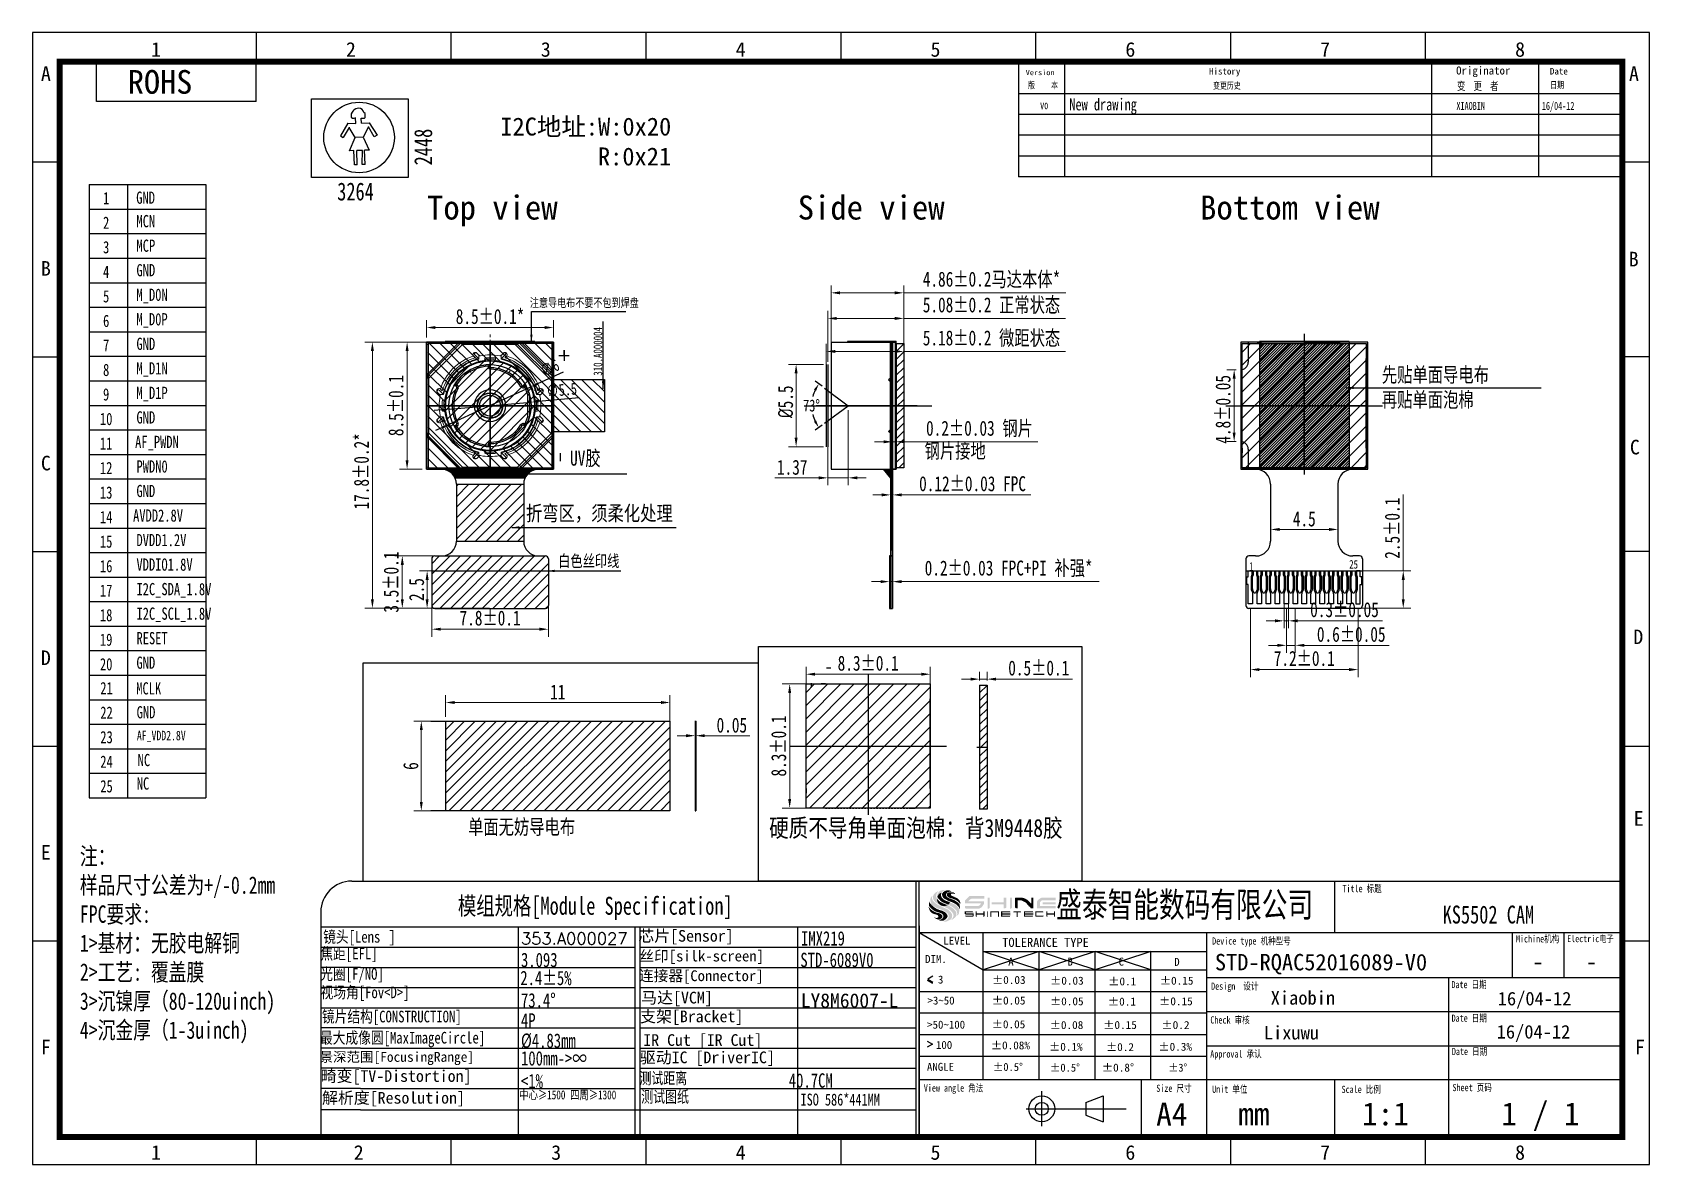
# Model space of a CAD drawing. Extents: x 358 to 466, y 264 to 340.
import ezdxf
from ezdxf.enums import TextEntityAlignment as Align

# ---------------------------------------------------------------- set-up
doc = ezdxf.new("R2010")
doc.units = 0
doc.header["$LTSCALE"] = 23.1
doc.header["$MEASUREMENT"] = 0
doc.linetypes.add('CENTER', pattern=[0.6, 0.375, -0.075, 0.075, -0.075])
doc.linetypes.add('JIS_02_0.7', pattern=[1.35, 0.75, -0.6])
doc.layers.get('0').update_dxf_attribs({"linetype": 'CONTINUOUS'})
doc.layers.get('Defpoints').update_dxf_attribs({"linetype": 'CONTINUOUS'})
for name, color, linetype in [('3_SOLID_GEOM', 7, 'CONTINUOUS'), ('at_Entity', 7, 'CONTINUOUS'), ('DIM（标注）', 3, 'CONTINUOUS'), ('FPC', 30, 'CONTINUOUS'), ('OUTLINE', 7, 'CONTINUOUS')]:
    doc.layers.add(name, color=color, linetype=linetype)
for name, color, linetype, lineweight in [('中心线', 1, 'CENTER', 9), ('标注', 3, 'CONTINUOUS', 9), ('粗实线层', 7, 'CONTINUOUS', 18)]:
    doc.layers.add(name, color=color, linetype=linetype, lineweight=lineweight)
doc.styles.get("Standard").update_dxf_attribs({"font": 'txt', "width": 0.8})
doc.styles.add('style1', font='NSimSun.ttf')
doc.styles.add('TEXTSTYLE_1', font='txt', dxfattribs={"width": 0.75})
doc.styles.add('TEXTSTYLE_2', font='txt')
doc.styles.add('TEXTSTYLE_3', font='SIMFANG.TTF')
doc.styles.add('宋体', font='txt', dxfattribs={"width": 0.75})
doc.styles.add('样式 1', font='SimSun.ttf', dxfattribs={"width": 0.75})
doc.dimstyles.new('ISO-25$0', dxfattribs={"dimscale": 0, "dimtxt": 1, "dimasz": 0.6, "dimexe": 0.5, "dimexo": 0.3, "dimgap": 0.2, "dimtad": 1, "dimrnd": 0.0005, "dimdsep": 46, "dimtxsty": '样式 1', "dimcen": 2.5, "dimclrd": 3, "dimclre": 3, "dimclrt": 3, "dimazin": 0, "dimtfac": 1, "dimtmove": 0, "dimatfit": 3, "dimfxl": 0, "dimlwd": 9, "dimlwe": 9, "dimarcsym": 0})
doc.dimstyles.new('ISO-25$2', dxfattribs={"dimtxt": 0.8, "dimasz": 0.5, "dimexe": 0.3, "dimexo": 0.2, "dimgap": 0.2, "dimtad": 0, "dimtih": 1, "dimtoh": 1, "dimdsep": 46, "dimtxsty": '样式 1', "dimcen": 0.6, "dimclrd": 3, "dimclre": 3, "dimclrt": 3, "dimadec": 0, "dimazin": 0, "dimtp": 0.1, "dimtm": 0.1, "dimtfac": 1, "dimtmove": 0, "dimatfit": 3, "dimfxl": 0, "dimarcsym": 0})
doc.dimstyles.new('ISO-25$3', dxfattribs={"dimtxt": 0.8, "dimasz": 0.5, "dimexe": 0.3, "dimexo": 0.2, "dimgap": 0.2, "dimtad": 1, "dimdsep": 46, "dimtxsty": '样式 1', "dimcen": 0.6, "dimclrd": 3, "dimclre": 3, "dimclrt": 3, "dimadec": 0, "dimazin": 0, "dimtp": 0.1, "dimtm": 0.1, "dimtfac": 1, "dimtmove": 0, "dimatfit": 3, "dimfxl": 0, "dimarcsym": 0})
doc.dimstyles.new('ISO-25$7', dxfattribs={"dimtxt": 0.8, "dimasz": 0.5, "dimexe": 0.3, "dimexo": 0.2, "dimgap": 0.2, "dimtad": 1, "dimdsep": 46, "dimtxsty": '样式 1', "dimcen": 0.6, "dimclrd": 2, "dimclre": 3, "dimclrt": 3, "dimadec": 0, "dimazin": 0, "dimtp": 0.1, "dimtm": 0.1, "dimtfac": 1, "dimtmove": 0, "dimatfit": 3, "dimfxl": 0, "dimarcsym": 0})

msp = doc.modelspace()

# ---------------------------------------------------------------- texts
at = {"color": 0, "linetype": 'Continuous', "style": 'TEXTSTYLE_1'}
for s, p in [('1', (365.846, 337.907)), ('2', (378.88, 337.907)), ('3', (391.913, 337.907)), ('4', (404.947, 337.907)), ('5', (417.98, 337.907)), ('6', (431.014, 337.907)), ('7', (444.047, 337.907)), ('8', (457.081, 337.907)), ('A', (358.478, 336.289)), ('A', (464.7, 336.289)), ('B', (464.68, 323.888)), ('B', (358.478, 323.268)), ('C', (464.759, 311.317)), ('C', (358.478, 310.251)), ('D', (464.988, 298.631)), ('D', (358.478, 297.234)), ('E', (465.015, 286.488)), ('E', (358.478, 284.217)), ('F', (358.478, 271.199)), ('1', (365.846, 264.155)), ('2', (379.403, 264.155))]:
    msp.add_text(s, height=0.976, dxfattribs=at).set_placement(p)
at = {"linetype": 'Continuous'}
for s, height, style, p in [('Originator', 0.5337, 'style1', (453.137, 336.718)), ('LEVEL', 0.5332, 'TEXTSTYLE_1', (418.839, 278.538)), ('TOLERANCE TYPE', 0.60814, 'TEXTSTYLE_1', (422.777, 278.386)), ('DIM.', 0.5332, 'TEXTSTYLE_1', (417.617, 277.31)), ('A', 0.533, 'TEXTSTYLE_1', (423.178, 277.137)), ('B', 0.533, 'TEXTSTYLE_1', (427.139, 277.137)), ('C', 0.533, 'TEXTSTYLE_1', (430.557, 277.137)), ('D', 0.533, 'TEXTSTYLE_1', (434.28, 277.119)), ('3', 0.533, 'TEXTSTYLE_1', (418.479, 275.938)), ('>3~50', 0.5332, 'TEXTSTYLE_1', (417.778, 274.536)), ('>50~100', 0.5332, 'TEXTSTYLE_1', (417.755, 272.923)), ('100', 0.5332, 'TEXTSTYLE_1', (418.343, 271.567)), ('F', 0.976, 'TEXTSTYLE_1', (465.098, 271.202)), ('ANGLE', 0.5332, 'TEXTSTYLE_1', (417.74, 270.103)), ('3', 0.976, 'TEXTSTYLE_1', (392.611, 264.155)), ('4', 0.976, 'TEXTSTYLE_1', (404.947, 264.155)), ('5', 0.976, 'TEXTSTYLE_1', (417.98, 264.155)), ('6', 0.976, 'TEXTSTYLE_1', (431.014, 264.155)), ('7', 0.976, 'TEXTSTYLE_1', (444.047, 264.155)), ('8', 0.976, 'TEXTSTYLE_1', (457.081, 264.155))]:
    msp.add_text(s, height=height, dxfattribs=dict(at, style=style)).set_placement(p)
for s, height, style, width, p in [('XIAOBIN', 0.5337, '宋体', 0.75, (453.156, 334.351)), ('16/04-12', 0.5337, '宋体', 0.75, (458.87, 334.351)), ('%%p0.03', 0.5332, 'TEXTSTYLE_2', 1.033333, (422.091, 275.913)), ('%%p0.03', 0.5332, 'TEXTSTYLE_2', 1.033333, (425.977, 275.864)), ('%%P0.1', 0.5332, 'TEXTSTYLE_2', 1.033333, (429.868, 275.816)), ('%%p0.15', 0.5332, 'TEXTSTYLE_2', 1.033333, (433.32, 275.864)), ('%%p0.05', 0.5332, 'TEXTSTYLE_2', 1.033333, (422.083, 274.536)), ('%%p0.05', 0.5332, 'TEXTSTYLE_2', 1.033333, (425.971, 274.487)), ('%%P0.1', 0.5332, 'TEXTSTYLE_2', 1.033333, (429.849, 274.466)), ('%%p0.15', 0.5332, 'TEXTSTYLE_2', 1.033333, (433.27, 274.487)), ('%%p0.05', 0.5332, 'TEXTSTYLE_2', 1.033333, (422.072, 272.948)), ('%%p0.08', 0.5332, 'TEXTSTYLE_2', 1.033333, (425.952, 272.898)), ('%%P0.15', 0.5332, 'TEXTSTYLE_2', 1.033333, (429.533, 272.902)), ('%%p0.2', 0.5332, 'TEXTSTYLE_2', 1.041667, (433.418, 272.898)), ('%%p0.08%', 0.5332, 'TEXTSTYLE_2', 1.027778, (422.021, 271.537)), ('%%p0.1%', 0.5332, 'TEXTSTYLE_2', 1.033333, (425.907, 271.444)), ('%%P0.2', 0.5332, 'TEXTSTYLE_2', 1.033333, (429.716, 271.424)), ('%%p0.3%', 0.5332, 'TEXTSTYLE_2', 1.033333, (433.221, 271.444)), ('%%p0.5%%d', 0.5332, 'TEXTSTYLE_2', 0.966667, (422.147, 270.096)), ('%%p0.5%%d', 0.5332, 'TEXTSTYLE_2', 0.966667, (425.965, 270.047)), ('%%P0.8%%D', 0.5332, 'TEXTSTYLE_2', 1.033333, (429.445, 270.052)), ('%%P3%%D', 0.5332, 'TEXTSTYLE_2', 0.944444, (433.874, 270.047))]:
    msp.add_text(s, height=height, dxfattribs=dict(at, style=style, width=width)).set_placement(p)
at = {"style": '宋体', "width": 0.75}
for s, height, p in [('GND', 0.8183, (364.853, 328.075)), ('MCN', 0.8183, (364.869, 326.504)), ('MCP', 0.8183, (364.869, 324.864)), ('GND', 0.8183, (364.869, 323.224)), ('M_D0N', 0.8183, (364.869, 321.584)), ('M_D0P', 0.8183, (364.869, 319.944)), ('GND', 0.8183, (364.869, 318.303)), ('M_D1N', 0.8183, (364.869, 316.663)), ('M_D1P', 0.8183, (364.869, 315.023)), ('GND', 0.8183, (364.869, 313.383)), ('AF_PWDN', 0.8183, (364.777, 311.743)), ('PWDN0', 0.8183, (364.869, 310.103)), ('GND', 0.8183, (364.869, 308.463)), ('AVDD2.8V', 0.8183, (364.642, 306.822)), ('VDDIO1.8V', 0.8183, (364.869, 303.542)), ('I2C_SDA_1.8V', 0.81834, (364.869, 301.902)), ('I2C_SCL_1.8V', 0.81834, (364.869, 300.262)), ('RESET', 0.8183, (364.869, 298.622)), ('GND', 0.8183, (364.869, 296.982))]:
    msp.add_text(s, height=height, dxfattribs=at).set_placement(p)
for s, height, p in [('1', 0.818, (362.842, 328.45)), ('2', 0.818, (362.842, 326.81)), ('3', 0.818, (362.842, 325.17)), ('4', 0.818, (362.842, 323.53)), ('5', 0.818, (362.842, 321.89)), ('6', 0.818, (362.842, 320.249)), ('7', 0.818, (362.842, 318.609)), ('8', 0.818, (362.842, 316.969)), ('9', 0.818, (362.842, 315.329)), ('10', 0.8183, (362.842, 313.689)), ('11', 0.8183, (362.842, 312.049)), ('12', 0.8183, (362.842, 310.409)), ('13', 0.8183, (362.842, 308.768)), ('14', 0.8183, (362.842, 307.128)), ('15', 0.8183, (362.842, 305.488)), ('16', 0.8183, (362.842, 303.848)), ('17', 0.8183, (362.842, 302.208)), ('18', 0.8183, (362.842, 300.568)), ('19', 0.8183, (362.842, 298.928)), ('20', 0.8183, (362.842, 297.287)), ('21', 0.8183, (362.867, 295.691)), ('22', 0.8183, (362.867, 294.051)), ('23', 0.8183, (362.867, 292.411)), ('24', 0.8183, (362.867, 290.771)), ('25', 0.8183, (362.867, 289.131))]:
    msp.add_text(s, height=height, dxfattribs=at).set_placement(p, align=Align.MIDDLE_CENTER)
at = {"color": 1, "style": '宋体', "width": 0.75}
msp.add_text('DVDD1.2V', height=0.8183, dxfattribs=at).set_placement((364.869, 305.182))
at = {"attachment_point": 1}
for s, insert, char_height, width, style in [('{\\C3;ROHS}', (364.291, 337.016), 1.586, 6.95042, 'style1'), ('MCLK', (364.854, 296.083), 0.8183, 4.27168, '宋体'), ('GND', (364.882, 294.486), 0.8183, 4.27168, '宋体'), ('AF_VDD2.8V', (364.897, 292.841), 0.64, 5.77266, '宋体'), ('NC', (364.95, 291.291), 0.8183, 4.27168, '宋体'), ('NC', (364.89, 289.723), 0.8183, 4.27168, '宋体')]:
    msp.add_mtext(s, dxfattribs=dict(at, insert=insert, char_height=char_height, width=width, style=style))
at = {"linetype": 'Continuous', "attachment_point": 1}
for s, insert, char_height, width, style in [('{\\fSimSun|b0|i0|c134|p2;\\C256;变  更  者}', (453.197, 336.213), 0.53369, 3.79588, '宋体'), ('{\\fSimSun|b0|i0|c134|p2;\\H0.66667x;\\C1;I2C地址:W:0x20 \\P        R:0x21}', (389.203, 333.838), 1.8, 25.54552, 'style1'), ('\\A1;{\\Ftxt,bigfont|c134;\\H1.499x;\\W1;\\C0;353.A000027\\fNSimSun|b0|i0|c134|p49;\\H1.25x;\\C256;\\P\\A0;\\Ftxt|c134;\\H0.96x;\\W0.75; \\H0.55593x;  }', (390.586, 279.347), 0.53369, 7.82264, '宋体'), ('{\\fSimSun|b0|i0|c134|p2;\\H1.4615x;芯片\\Ftxt|c134;[Sensor]\\fKaiTi_GB2312|b0|i0|c134|p49; \\H0.68423x;   }', (398.438, 279.517), 0.533691, 10.59317, 'style1'), ('\\pt3.84;IMX219', (409.317, 279.436), 0.96, 7.82264, '宋体'), ('{\\fSimSun|b0|i0|c134|p2;\\H1.3491x;丝印\\Ftxt|c0;[silk-screen]\\fKaiTi_GB2312|b0|i0|c134|p49;\\H0.74123x;    }', (398.507, 278.138), 0.533691, 14.56148, 'style1'), ('\\pt3.84;STD-6089V0', (409.273, 277.998), 0.96, 7.82264, '宋体'), ('{\\H1.7988x;3.093}', (390.586, 277.998), 0.53369, 7.82264, '宋体'), ('2.4±5% {\\fKaiTi_GB2312|b0|i0|c134|p49;  }', (390.543, 276.791), 0.96, 7.82264, '宋体'), ('{\\fSimSun|b0|i0|c134|p2;\\H1.3491x;连接器\\Ftxt|c134;[Connector]\\fKaiTi_GB2312|b0|i0|c134|p49; \\H0.74124x;  }', (398.479, 276.819), 0.533691, 10.28551, 'style1'), ('73.4%%D{\\fKaiTi_GB2312|b0|i0|c134|p49;   }', (390.586, 275.299), 0.96, 7.82264, '宋体'), ('{\\fSimSun|b0|i0|c134|p2;\\H1.4615x;马达\\Ftxt|c134;[VCM]\\fKaiTi_GB2312|b0|i0|c134|p49;  \\H0.68422x;  }', (398.632, 275.387), 0.53369, 7.81046, 'style1'), ('{\\C0;LY8M6007-L\\P\\pt3.84;} ', (409.302, 275.283), 0.96, 7.82264, 'TEXTSTYLE_3'), ('{\\H1.7988x;4P\\fKaiTi_GB2312|b0|i0|c134|p49;\\H0.55593x;  }', (390.586, 273.949), 0.53369, 7.82264, '宋体'), ('%%C4.83mm ', (390.586, 272.599), 0.96, 7.82264, '宋体'), ('{\\H1.7988x;100mm->∞ }  ', (390.589, 271.419), 0.53369, 7.82264, '宋体'), ('{\\fSimSun|b0|i0|c134|p2;\\H1.4615x;驱动IC \\Ftxt|c134;[DriverIC]\\fKaiTi_GB2312|b0|i0|c134|p49;   \\H0.68422x; }', (398.54, 271.392), 0.533691, 11.15965, 'style1'), ('{\\H1.7988x;<1% \\fKaiTi_GB2312|b0|i0|c134|p49;\\H0.55593x; }', (390.586, 269.9), 0.53369, 7.82264, '宋体'), ('{\\fSimSun|b0|i0|c134|p2;测试距离} ', (398.51, 270), 0.78, 11.23788, '宋体'), ('\\pt3.84;   40.7CM', (407.03, 269.936), 0.96, 7.82264, '宋体'), ('{\\fSimSun|b0|i0|c134|p2;\\H1.3x;解析度\\Ftxt|c134;[Resolution]\\fKaiTi_GB2312|b0|i0|c134|p49; \\H0.76923x; }', (377.279, 268.689), 0.6, 11.23788, 'style1'), ('{\\fSimSun|b0|i0|c134|p2;\\H0.625x;中心≥\\Ftxt|c134;1500 \\fSimSun|b0|i0|c134|p2;四周≥\\Ftxt|c134;1300}  ', (390.464, 268.795), 0.96, 9.54772, '宋体'), ('{\\fSimSun|b0|i0|c134|p2;测试图纸}', (398.632, 268.76), 0.78, 11.23788, '宋体')]:
    msp.add_mtext(s, dxfattribs=dict(at, insert=insert, char_height=char_height, width=width, style=style))
at = {"color": 0, "linetype": 'Continuous', "attachment_point": 1}
for s, insert, char_height, width, style in [('{\\Ftxt|c134;Top view}', (384.307, 328.624), 1.60355, 44.07857, 'style1'), ('{\\Ftxt|c134;Side view}', (409.099, 328.624), 1.60355, 44.07857, 'style1'), ('{\\Ftxt|c134;Bottom view}', (436.012, 328.624), 1.60355, 44.07857, 'style1'), ('{\\fSimSun|b0|i0|c134|p2;\\H1.1242x;\\C256;模组规格\\Ftxt|c134;[Module Specification] \\H0.99996x; \\H0.88949x; }', (386.368, 281.737), 1.067382, 43.81172, '宋体'), ('{\\fSimSun|b0|i0|c134|p2;\\H1.4615x;\\W0.8;\\C256;镜头\\Ftxt|c134;[Lens\\fKaiTi_GB2312|b0|i0|c134|p49;\\W1; ] \\H0.6842x;  }', (377.356, 279.454), 0.533691, 8.48107, 'style1'), ('{\\fSimSun|b0|i0|c134|p2;\\H1.4615x;\\W0.8;\\C256;焦距\\Ftxt|c134;[EFL]\\fKaiTi_GB2312|b0|i0|c134|p49;\\W1; \\H1.2308x; \\H0.55593x;  }', (377.173, 278.332), 0.533691, 6.74965, 'style1'), ('{\\fSimSun|b0|i0|c134|p2;\\H1.4615x;\\W0.8;\\C256;光圈\\Ftxt|c134;[F/NO]\\fKaiTi_GB2312|b0|i0|c134|p49;\\H1.2308x;\\W1;  \\H0.55593x;  }', (377.162, 276.971), 0.533691, 7.15547, 'style1'), ('{\\fSimSun|b0|i0|c134|p2;\\H1.4615x;\\W0.8;\\C256;视场角\\Ftxt|c134;[Fov<D>]\\fKaiTi_GB2312|b0|i0|c134|p49;\\W1; \\H0.68422x;   }', (377.184, 275.739), 0.533691, 9.27021, 'style1'), ('{\\fSimSun|b0|i0|c134|p2;\\H1.4615x;\\W0.8;\\C256;镜片结构\\Ftxt|c134;[CONSTRUCTION]\\fKaiTi_GB2312|b0|i0|c134|p49;\\H1.2308x;\\W1;  \\H0.55591x;  }', (377.274, 274.122), 0.533691, 17.77834, 'style1'), ('{\\fSimSun|b0|i0|c134|p2;\\H1.4404x;\\C256;支架\\Ftxt|c0;[Bracket]\\H0.69424x; \\fKaiTi_GB2312|b0|i0|c134|p49;   }', (398.555, 274.131), 0.541507, 10.31328, 'style1'), ('{\\fSimSun|b0|i0|c134|p2;\\H1.4615x;\\W0.8;\\C256;最大成像圆\\Ftxt|c134;[MaxImageCircle]\\fKaiTi_GB2312|b0|i0|c134|p49;\\W1; \\H0.6842x;   }', (377.143, 272.708), 0.533691, 14.35241, 'style1'), ('{\\fSimSun|b0|i0|c134|p2;\\H1.4404x;\\C256;IR Cut\\Ftxt|c134; [IR Cut]\\H0.69424x; \\fKaiTi_GB2312|b0|i0|c134|p49;   }', (398.768, 272.552), 0.541507, 10.31328, 'style1'), ('{\\fSimSun|b0|i0|c134|p2;\\H1.3018x;\\C256;景深范围\\Ftxt|c134;[FocusingRange]\\fKaiTi_GB2312|b0|i0|c134|p49;\\H0.7682x;   }', (377.119, 271.365), 0.507006, 16.88558, 'style1'), ('{\\fSimSun|b0|i0|c134|p2;\\H1.4615x;\\C256;畸变\\Ftxt|c134;[TV-Distortion]\\fKaiTi_GB2312|b0|i0|c134|p49; \\H0.6842x;  }', (377.19, 270.146), 0.533691, 13.62414, 'style1')]:
    msp.add_mtext(s, dxfattribs=dict(at, insert=insert, char_height=char_height, width=width, style=style))
at = {"color": 1, "insert": (390.921, 307.882), "char_height": 1, "width": 29.63758, "attachment_point": 1}
msp.add_mtext('{\\fFangSong_GB2312|b0|i0|c134|p49;折弯区，须柔化处理}', dxfattribs=at)
at = {"color": 1, "lineweight": 25, "insert": (393.075, 304.596), "char_height": 0.8, "width": 8.8012, "attachment_point": 1, "style": '宋体'}
msp.add_mtext('{\\fSimSun|b0|i0|c134|p2;白色丝印线}', dxfattribs=at)
at = {"color": 0, "insert": (407.186, 286.944), "char_height": 1.2, "width": 41.82761, "attachment_point": 1}
msp.add_mtext('{\\fSimSun|b0|i0|c134|p54;\\C3;硬质不导角单面泡棉：背3M9448胶}', dxfattribs=at)
at = {"color": 0, "linetype": 'JIS_02_0.7', "ltscale": 0.0001, "insert": (361.082, 285.04), "char_height": 1.1628, "width": 18.40981, "attachment_point": 1, "style": '宋体'}
msp.add_mtext('{\\fNSimSun|b0|i0|c134|p49;\\C1;注：\\Ftxt|c134;\\P\\fNSimSun|b0|i0|c134|p49;样品尺寸公差为\\Ftxt|c134;+/-0.2mm\\PFPC\\fNSimSun|b0|i0|c134|p49;要求\\Ftxt|c134;:\\P\\C2;1>\\fNSimSun|b0|i0|c134|p49;基材：无胶电解铜\\Ftxt|c134;\\P2>\\fNSimSun|b0|i0|c134|p49;工艺\\Ftxt|c134;: \\fNSimSun|b0|i0|c134|p49;覆盖膜\\Ftxt|c134;\\P3>\\fNSimSun|b0|i0|c134|p49;沉镍厚（\\Ftxt|c134;80-120uinch)\\P4>\\fNSimSun|b0|i0|c134|p49;沉金厚（\\Ftxt|c134;1-3uinch)}', dxfattribs=at)
at = {"layer": '3_SOLID_GEOM', "color": 5, "char_height": 0.43997, "attachment_point": 1, "style": '宋体'}
for s, insert, width in [('{\\fSimSun|b0|i0|c134|p2;\\C256;版    本}', (424.506, 336.223), 2.43584), ('{\\fSimSun|b0|i0|c134|p2;\\C256;变更历史}', (436.879, 336.197), 1.92294), ('{\\fSimSun|b0|i0|c134|p2;\\C256;日期}', (459.429, 336.237), 1.99557), ('{\\fSimSun|b1|i0|c134|p2;\\C256;   V\\fSimSun|b0|i0|c134|p2;0}', (424.506, 334.838), 1.68041)]:
    msp.add_mtext(s, dxfattribs=dict(at, insert=insert, width=width))
at = {"layer": '3_SOLID_GEOM', "attachment_point": 1, "rotation": 90, "style": '宋体'}
for s, insert, char_height, width in [('2448', (383.444, 330.643), 1.2, 6.615), ('{\\C1;310.A000004}', (395.439, 316.582), 0.57875, 15.9596)]:
    msp.add_mtext(s, dxfattribs=dict(at, insert=insert, char_height=char_height, width=width))
at = {"layer": '3_SOLID_GEOM', "attachment_point": 1, "style": '宋体'}
for s, insert, char_height, width in [('3264', (378.295, 329.497), 1.2, 1.35247), ('{\\fSimSun|b0|i0|c134|p2;注意导电布不要不包到焊盘}', (391.178, 321.743), 0.57875, 7.75924), ('{\\fSimSun|b0|i0|c134|p2;先贴单面导电布\\P再贴单面泡棉}', (448.17, 317.145), 1, 11.08895), ('{\\fSimSun|b0|i0|c134|p2;\\C1;钢片接地}', (417.584, 312.059), 1, 5.1801), ('{\\C1;1}', (439.288, 304.112), 0.5788, 0.52463), ('{\\C1;25}', (445.983, 304.257), 0.5788, 0.52463), ('{\\fSimSun|b0|i0|c134|p2;单面无妨导电布}', (387.048, 286.912), 1, 10.85635), ('{\\C256;Title \\fSimSun|b0|i0|c134|p2;标题}', (445.531, 282.528), 0.48083, 2.8841), ('{\\fSimSun|b0|i0|c134|p2;\\H1.12x;盛泰智能数码有限公司} ', (426.386, 282.054), 1.5, 22.21665), ('{\\C256;Michine\\fSimSun|b0|i0|c134|p2;机构}', (457.136, 279.168), 0.48083, 3.18702), ('{\\C256;Electric\\fSimSun|b0|i0|c134|p2;电子}', (460.567, 279.163), 0.45679, 3.45534), ('{\\C256;Device type \\fSimSun|b0|i0|c134|p2;机种型号}', (436.818, 279.025), 0.48083, 6.41191), ('{\\C256;Design  \\fSimSun|b0|i0|c134|p2;设计}', (436.748, 276.004), 0.48083, 3.83074), ('{\\C256;Date \\fSimSun|b0|i0|c134|p2;日期}', (452.821, 276.112), 0.48083, 2.93669), ('{\\C256;Check \\fSimSun|b0|i0|c134|p2;审核\\C5;  }', (436.7, 273.745), 0.48083, 3.31745), ('{\\C256;Date \\fSimSun|b0|i0|c134|p2;日期}', (452.834, 273.867), 0.48083, 2.93669), ('{\\C256;Approval \\fSimSun|b0|i0|c134|p2;承认}', (436.691, 271.469), 0.48083, 4.2704), ('{\\C256;Date \\fSimSun|b0|i0|c134|p2;日期}', (452.853, 271.637), 0.48083, 2.93669), ('ISO 586*441MM', (409.287, 268.581), 0.8, 9.072), ('{\\C256;View angle \\fSimSun|b0|i0|c134|p2;角法}', (417.532, 269.195), 0.48083, 4.9078), ('{\\C256;Size \\fSimSun|b0|i0|c134|p2;尺寸}', (433.081, 269.175), 0.48083, 2.68846), ('{\\C256;Unit \\fSimSun|b0|i0|c134|p2;单位}', (436.819, 269.115), 0.48083, 2.69477), ('{\\C256;Scale \\fSimSun|b0|i0|c134|p2;比例}', (445.475, 269.102), 0.48083, 3.1155), ('{\\C256;Sheet \\fSimSun|b0|i0|c134|p2;页码}', (452.892, 269.224), 0.48083, 3.32165)]:
    msp.add_mtext(s, dxfattribs=dict(at, insert=insert, char_height=char_height, width=width))
at = {"layer": '3_SOLID_GEOM', "insert": (393.872, 311.567), "char_height": 1, "attachment_point": 1, "style": '宋体'}
msp.add_mtext_dynamic_manual_height_columns('{\\C1;UV\\fSimSun|b0|i0|c134|p2;胶}', width=3.78976, gutter_width=2.894, heights=[0], dxfattribs=at)
at = {"layer": 'OUTLINE'}
for s, height, p in [('Version', 0.352, (424.347, 336.675)), ('History', 0.44, (436.61, 336.718)), ('Date', 0.44, (459.41, 336.718)), ('STD-RQAC52016089-V0', 1.09818, (437.002, 276.82)), ('-', 1.098, (458.239, 276.862)), ('-', 1.098, (461.817, 276.852)), ('Xiaobin', 0.9051, (440.735, 274.529)), ('16/04-12', 0.9051, (455.921, 274.479)), (' Lixuwu', 0.9051, (439.66, 272.197)), ('16/04-12', 0.9051, (455.849, 272.261)), ('A4', 1.5387, (433.073, 266.438)), ('mm', 1.5387, (438.563, 266.457)), ('1:1', 1.5387, (446.841, 266.457)), ('1 / 1', 1.5387, (456.158, 266.457))]:
    msp.add_text(s, height=height, dxfattribs=at).set_placement(p)
at = {"layer": 'OUTLINE', "style": '宋体', "width": 0.75}
msp.add_text('New drawing', height=0.80453, dxfattribs=at).set_placement((427.265, 334.317))
at = {"layer": 'OUTLINE', "insert": (452.233, 281.152), "char_height": 1.2, "width": 16.95335, "attachment_point": 1, "style": '宋体'}
msp.add_mtext('KS5502 CAM', dxfattribs=at)

# ---------------------------------------------------------------- blocks, each defined once
blk = doc.blocks.new('Logo')
h = blk.add_hatch(color=1)
edge = h.paths.add_edge_path(flags=17)
edge.add_spline(control_points=[(653.37, 1024.78), (653.36, 1024.77), (653.33, 1024.72), (653.32, 1024.63), (653.35, 1024.52), (653.47, 1024.44), (653.57, 1024.38), (653.64, 1024.36), (653.66, 1024.36)], knot_values=[2.459941, 2.459941, 2.459941, 2.459941, 2.512813, 2.614307, 2.717587, 2.84444, 3.019837, 3.068028, 3.068028, 3.068028, 3.068028], degree=3, periodic=0)
edge.add_arc((653.09, 1024.29), 0.569, 7.6359, 60.1575)
edge = h.paths.add_edge_path()
edge.add_spline(control_points=[(653.66, 1024.3), (653.61, 1024.32), (653.49, 1024.36), (653.33, 1024.46), (653.24, 1024.61), (653.29, 1024.73), (653.33, 1024.78), (653.34, 1024.8)], knot_values=[0.408627, 0.408627, 0.408627, 0.408627, 0.576218, 0.785652, 0.946364, 1.066045, 1.132524, 1.132524, 1.132524, 1.132524], degree=3, periodic=0)
edge.add_arc((653.09, 1024.29), 0.569, 63.9027, 96.8938)
edge.add_spline(control_points=[(653.02, 1024.85), (653, 1024.83), (652.94, 1024.76), (652.93, 1024.62), (652.98, 1024.48), (653.09, 1024.32), (653.3, 1024.24), (653.47, 1024.13), (653.58, 1024.09), (653.62, 1024.08)], knot_values=[3.361788, 3.361788, 3.361788, 3.361788, 3.468735, 3.606887, 3.748793, 3.908494, 4.172395, 4.403902, 4.526699, 4.526699, 4.526699, 4.526699], degree=3, periodic=0)
edge.add_arc((653.09, 1024.29), 0.569, 338.9052, 360)
edge.add_arc((653.09, 1024.29), 0.569, 0, 1.9814)
edge = h.paths.add_edge_path()
edge.add_spline(control_points=[(653.6, 1024.02), (653.56, 1024.04), (653.47, 1024.08), (653.31, 1024.13), (653.13, 1024.2), (653, 1024.33), (652.9, 1024.42), (652.86, 1024.53), (652.86, 1024.64), (652.86, 1024.75), (652.89, 1024.8), (652.9, 1024.82)], knot_values=[0.354592, 0.354592, 0.354592, 0.354592, 0.462421, 0.648737, 0.874389, 1.020991, 1.196158, 1.270393, 1.381288, 1.517568, 1.577275, 1.577275, 1.577275, 1.577275], degree=3, periodic=0)
edge.add_arc((653.09, 1024.29), 0.569, 109.4486, 160.9291)
edge.add_spline(control_points=[(652.55, 1024.47), (652.56, 1024.46), (652.58, 1024.4), (652.68, 1024.29), (652.82, 1024.12), (653.03, 1024), (653.24, 1023.93), (653.37, 1023.86), (653.43, 1023.83), (653.44, 1023.83)], knot_values=[4.386821, 4.386821, 4.386821, 4.386821, 4.413714, 4.571131, 4.84046, 5.058518, 5.304259, 5.496086, 5.505965, 5.505965, 5.505965, 5.505965], degree=3, periodic=0)
edge.add_arc((653.09, 1024.29), 0.569, 307.2093, 332.4252)
edge = h.paths.add_edge_path()
edge.add_spline(control_points=[(653.39, 1023.8), (653.39, 1023.8), (653.27, 1023.85), (653.05, 1023.92), (652.74, 1024.07), (652.6, 1024.23), (652.53, 1024.33), (652.52, 1024.33)], knot_values=[0.654559, 0.654559, 0.654559, 0.654559, 0.658982, 1.036187, 1.339757, 1.67586, 1.687781, 1.687781, 1.687781, 1.687781], degree=3, periodic=0)
edge.add_arc((653.09, 1024.29), 0.569, 175.1639, 180)
edge.add_arc((653.09, 1024.29), 0.569, 180, 237.5677)
edge.add_spline(control_points=[(652.79, 1023.8), (652.81, 1023.79), (652.84, 1023.78), (652.88, 1023.76), (652.9, 1023.75)], knot_values=[5.134535, 5.134535, 5.134535, 5.134535, 5.207977, 5.258075, 5.258075, 5.258075, 5.258075], degree=3, periodic=0)
edge.add_arc((653.09, 1024.29), 0.569, 250.0274, 301.4416)
at = {"layer": 'OUTLINE'}
h = blk.add_hatch(color=1, dxfattribs=at)
edge = h.paths.add_edge_path()
edge.add_spline(control_points=[(652.15, 1024.54), (652.14, 1024.52), (652.12, 1024.45), (652.11, 1024.28), (652.24, 1024.08), (652.47, 1023.89), (652.8, 1023.73), (653.09, 1023.57), (653.35, 1023.49), (653.52, 1023.36), (653.65, 1023.21), (653.77, 1023.05), (653.76, 1022.88), (653.73, 1022.72), (653.6, 1022.59), (653.44, 1022.53), (653.28, 1022.44), (653.16, 1022.46), (652.96, 1022.48), (653.14, 1022.5), (653.24, 1022.53), (653.36, 1022.65), (653.48, 1022.77), (653.49, 1023.01), (653.33, 1023.18), (653.1, 1023.34), (652.85, 1023.45), (652.59, 1023.52), (652.39, 1023.61), (652.25, 1023.73), (652.1, 1023.83), (652.04, 1023.98), (651.97, 1024.14), (651.99, 1024.34), (652.02, 1024.43), (652.17, 1024.57), (652.16, 1024.54), (652.15, 1024.54)], knot_values=[0, 0, 0, 0, 0.08166, 0.228229, 0.485414, 0.766061, 1.120298, 1.551584, 1.774266, 1.939107, 2.178444, 2.37571, 2.507945, 2.65471, 2.880079, 3.013279, 3.155549, 3.400245, 3.470951, 3.567589, 3.729013, 3.852718, 4.045992, 4.247788, 4.484968, 4.730292, 5.080379, 5.293689, 5.525569, 5.729484, 5.872976, 6.050438, 6.191996, 6.390032, 6.585454, 6.669134, 6.674242, 6.674242, 6.674242, 6.674242], degree=3, periodic=0)
h = blk.add_hatch(color=1, dxfattribs=at)
edge = h.paths.add_edge_path()
edge.add_arc((653.09, 1024.29), 0.569, 175.1518, 237.5642)
edge.add_line((652.79, 1023.8), (652.78, 1023.81))
edge.add_line((652.78, 1023.81), (652.75, 1023.82))
edge.add_line((652.75, 1023.82), (652.73, 1023.83))
edge.add_line((652.73, 1023.83), (652.71, 1023.84))
edge.add_line((652.71, 1023.84), (652.68, 1023.86))
edge.add_line((652.68, 1023.86), (652.66, 1023.87))
edge.add_line((652.66, 1023.87), (652.64, 1023.88))
edge.add_line((652.64, 1023.88), (652.61, 1023.89))
edge.add_line((652.61, 1023.89), (652.59, 1023.91))
edge.add_line((652.59, 1023.91), (652.57, 1023.92))
edge.add_line((652.57, 1023.92), (652.54, 1023.94))
edge.add_line((652.54, 1023.94), (652.52, 1023.95))
edge.add_line((652.52, 1023.95), (652.5, 1023.96))
edge.add_line((652.5, 1023.96), (652.48, 1023.98))
edge.add_line((652.48, 1023.98), (652.45, 1024))
edge.add_line((652.45, 1024), (652.43, 1024.01))
edge.add_line((652.43, 1024.01), (652.41, 1024.03))
edge.add_line((652.41, 1024.03), (652.39, 1024.05))
edge.add_line((652.39, 1024.05), (652.37, 1024.07))
edge.add_line((652.37, 1024.07), (652.35, 1024.09))
edge.add_line((652.35, 1024.09), (652.34, 1024.11))
edge.add_line((652.34, 1024.11), (652.32, 1024.13))
edge.add_line((652.32, 1024.13), (652.3, 1024.15))
edge.add_line((652.3, 1024.15), (652.29, 1024.17))
edge.add_line((652.29, 1024.17), (652.27, 1024.19))
edge.add_line((652.27, 1024.19), (652.26, 1024.22))
edge.add_line((652.26, 1024.22), (652.24, 1024.24))
edge.add_line((652.24, 1024.24), (652.23, 1024.26))
edge.add_line((652.23, 1024.26), (652.22, 1024.29))
edge.add_line((652.22, 1024.29), (652.21, 1024.32))
edge.add_line((652.21, 1024.32), (652.21, 1024.34))
edge.add_line((652.21, 1024.34), (652.2, 1024.37))
edge.add_line((652.2, 1024.37), (652.2, 1024.39))
edge.add_line((652.2, 1024.39), (652.2, 1024.42))
edge.add_line((652.2, 1024.42), (652.2, 1024.45))
edge.add_line((652.2, 1024.45), (652.2, 1024.48))
edge.add_line((652.2, 1024.48), (652.2, 1024.5))
edge.add_line((652.2, 1024.5), (652.21, 1024.53))
edge.add_line((652.21, 1024.53), (652.22, 1024.56))
edge.add_line((652.22, 1024.56), (652.22, 1024.58))
edge.add_line((652.22, 1024.58), (652.23, 1024.61))
edge.add_line((652.23, 1024.61), (652.25, 1024.63))
edge.add_line((652.25, 1024.63), (652.26, 1024.65))
edge.add_line((652.26, 1024.65), (652.27, 1024.68))
edge.add_line((652.27, 1024.68), (652.29, 1024.7))
edge.add_line((652.29, 1024.7), (652.31, 1024.72))
edge.add_line((652.31, 1024.72), (652.32, 1024.74))
edge.add_line((652.32, 1024.74), (652.34, 1024.76))
edge.add_line((652.34, 1024.76), (652.37, 1024.77))
edge.add_line((652.37, 1024.77), (652.39, 1024.79))
edge.add_line((652.39, 1024.79), (652.41, 1024.81))
edge.add_line((652.41, 1024.81), (652.43, 1024.83))
edge.add_line((652.43, 1024.83), (652.45, 1024.84))
edge.add_line((652.45, 1024.84), (652.47, 1024.85))
edge.add_line((652.47, 1024.85), (652.49, 1024.87))
edge.add_line((652.49, 1024.87), (652.51, 1024.88))
edge.add_line((652.51, 1024.88), (652.53, 1024.89))
edge.add_line((652.53, 1024.89), (652.55, 1024.9))
edge.add_line((652.55, 1024.9), (652.59, 1024.92))
edge.add_line((652.59, 1024.92), (652.63, 1024.93))
edge.add_line((652.63, 1024.93), (652.63, 1024.93))
edge.add_line((652.63, 1024.93), (652.62, 1024.91))
edge.add_line((652.62, 1024.91), (652.6, 1024.88))
edge.add_line((652.6, 1024.88), (652.59, 1024.86))
edge.add_line((652.59, 1024.86), (652.57, 1024.84))
edge.add_line((652.57, 1024.84), (652.55, 1024.82))
edge.add_line((652.55, 1024.82), (652.54, 1024.79))
edge.add_line((652.54, 1024.79), (652.53, 1024.77))
edge.add_line((652.53, 1024.77), (652.51, 1024.75))
edge.add_line((652.51, 1024.75), (652.5, 1024.72))
edge.add_line((652.5, 1024.72), (652.49, 1024.7))
edge.add_line((652.49, 1024.7), (652.48, 1024.67))
edge.add_line((652.48, 1024.67), (652.47, 1024.65))
edge.add_line((652.47, 1024.65), (652.46, 1024.62))
edge.add_line((652.46, 1024.62), (652.46, 1024.6))
edge.add_line((652.46, 1024.6), (652.46, 1024.57))
edge.add_line((652.46, 1024.57), (652.45, 1024.54))
edge.add_line((652.45, 1024.54), (652.45, 1024.51))
edge.add_line((652.45, 1024.51), (652.46, 1024.49))
edge.add_line((652.46, 1024.49), (652.46, 1024.46))
edge.add_line((652.46, 1024.46), (652.47, 1024.44))
edge.add_line((652.47, 1024.44), (652.48, 1024.41))
edge.add_line((652.48, 1024.41), (652.49, 1024.39))
edge.add_line((652.49, 1024.39), (652.5, 1024.36))
edge.add_line((652.5, 1024.36), (652.52, 1024.34))
edge.add_line((652.52, 1024.34), (652.52, 1024.33))
edge = h.paths.add_edge_path()
edge.add_arc((653.09, 1024.29), 0.569, 250.0274, 301.4382)
edge.add_line((653.39, 1023.8), (653.39, 1023.8))
edge.add_line((653.39, 1023.8), (653.42, 1023.79))
edge.add_line((653.42, 1023.79), (653.44, 1023.77))
edge.add_line((653.44, 1023.77), (653.47, 1023.76))
edge.add_line((653.47, 1023.76), (653.49, 1023.75))
edge.add_line((653.49, 1023.75), (653.51, 1023.74))
edge.add_line((653.51, 1023.74), (653.54, 1023.73))
edge.add_line((653.54, 1023.73), (653.56, 1023.71))
edge.add_line((653.56, 1023.71), (653.58, 1023.7))
edge.add_line((653.58, 1023.7), (653.61, 1023.69))
edge.add_line((653.61, 1023.69), (653.63, 1023.67))
edge.add_line((653.63, 1023.67), (653.65, 1023.66))
edge.add_line((653.65, 1023.66), (653.68, 1023.64))
edge.add_line((653.68, 1023.64), (653.7, 1023.63))
edge.add_line((653.7, 1023.63), (653.72, 1023.61))
edge.add_line((653.72, 1023.61), (653.74, 1023.6))
edge.add_line((653.74, 1023.6), (653.77, 1023.58))
edge.add_line((653.77, 1023.58), (653.79, 1023.57))
edge.add_line((653.79, 1023.57), (653.81, 1023.55))
edge.add_line((653.81, 1023.55), (653.83, 1023.53))
edge.add_line((653.83, 1023.53), (653.85, 1023.52))
edge.add_line((653.85, 1023.52), (653.87, 1023.5))
edge.add_line((653.87, 1023.5), (653.89, 1023.48))
edge.add_line((653.89, 1023.48), (653.91, 1023.46))
edge.add_line((653.91, 1023.46), (653.93, 1023.44))
edge.add_line((653.93, 1023.44), (653.94, 1023.42))
edge.add_line((653.94, 1023.42), (653.96, 1023.4))
edge.add_line((653.96, 1023.4), (653.98, 1023.38))
edge.add_line((653.98, 1023.38), (654, 1023.36))
edge.add_line((654, 1023.36), (654.01, 1023.34))
edge.add_line((654.01, 1023.34), (654.03, 1023.32))
edge.add_line((654.03, 1023.32), (654.05, 1023.3))
edge.add_line((654.05, 1023.3), (654.06, 1023.27))
edge.add_line((654.06, 1023.27), (654.07, 1023.25))
edge.add_line((654.07, 1023.25), (654.08, 1023.22))
edge.add_line((654.08, 1023.22), (654.09, 1023.2))
edge.add_line((654.09, 1023.2), (654.1, 1023.17))
edge.add_line((654.1, 1023.17), (654.1, 1023.15))
edge.add_line((654.1, 1023.15), (654.11, 1023.12))
edge.add_line((654.11, 1023.12), (654.11, 1023.09))
edge.add_line((654.11, 1023.09), (654.11, 1023.06))
edge.add_line((654.11, 1023.06), (654.11, 1023.04))
edge.add_line((654.11, 1023.04), (654.11, 1023.01))
edge.add_line((654.11, 1023.01), (654.1, 1022.98))
edge.add_line((654.1, 1022.98), (654.09, 1022.96))
edge.add_line((654.09, 1022.96), (654.08, 1022.93))
edge.add_line((654.08, 1022.93), (654.07, 1022.91))
edge.add_line((654.07, 1022.91), (654.06, 1022.88))
edge.add_line((654.06, 1022.88), (654.05, 1022.86))
edge.add_line((654.05, 1022.86), (654.03, 1022.84))
edge.add_line((654.03, 1022.84), (654.01, 1022.82))
edge.add_line((654.01, 1022.82), (653.99, 1022.8))
edge.add_line((653.99, 1022.8), (653.97, 1022.78))
edge.add_line((653.97, 1022.78), (653.95, 1022.76))
edge.add_line((653.95, 1022.76), (653.93, 1022.74))
edge.add_line((653.93, 1022.74), (653.91, 1022.73))
edge.add_line((653.91, 1022.73), (653.9, 1022.71))
edge.add_line((653.9, 1022.71), (653.88, 1022.69))
edge.add_line((653.88, 1022.69), (653.86, 1022.68))
edge.add_line((653.86, 1022.68), (653.84, 1022.66))
edge.add_line((653.84, 1022.66), (653.81, 1022.65))
edge.add_line((653.81, 1022.65), (653.79, 1022.63))
edge.add_line((653.79, 1022.63), (653.76, 1022.62))
edge.add_line((653.76, 1022.62), (653.73, 1022.61))
edge.add_line((653.73, 1022.61), (653.7, 1022.6))
edge.add_line((653.7, 1022.6), (653.69, 1022.61))
edge.add_line((653.69, 1022.61), (653.7, 1022.62))
edge.add_line((653.7, 1022.62), (653.71, 1022.65))
edge.add_line((653.71, 1022.65), (653.74, 1022.67))
edge.add_line((653.74, 1022.67), (653.76, 1022.7))
edge.add_line((653.76, 1022.7), (653.79, 1022.73))
edge.add_line((653.79, 1022.73), (653.81, 1022.75))
edge.add_line((653.81, 1022.75), (653.82, 1022.78))
edge.add_line((653.82, 1022.78), (653.83, 1022.8))
edge.add_line((653.83, 1022.8), (653.84, 1022.82))
edge.add_line((653.84, 1022.82), (653.85, 1022.85))
edge.add_line((653.85, 1022.85), (653.86, 1022.87))
edge.add_line((653.86, 1022.87), (653.86, 1022.89))
edge.add_line((653.86, 1022.89), (653.86, 1022.92))
edge.add_line((653.86, 1022.92), (653.87, 1022.95))
edge.add_line((653.87, 1022.95), (653.87, 1022.98))
edge.add_line((653.87, 1022.98), (653.86, 1023))
edge.add_line((653.86, 1023), (653.86, 1023.03))
edge.add_line((653.86, 1023.03), (653.85, 1023.06))
edge.add_line((653.85, 1023.06), (653.85, 1023.08))
edge.add_line((653.85, 1023.08), (653.83, 1023.11))
edge.add_line((653.83, 1023.11), (653.82, 1023.13))
edge.add_line((653.82, 1023.13), (653.81, 1023.15))
edge.add_line((653.81, 1023.15), (653.79, 1023.18))
edge.add_line((653.79, 1023.18), (653.78, 1023.2))
edge.add_line((653.78, 1023.2), (653.76, 1023.22))
edge.add_line((653.76, 1023.22), (653.74, 1023.24))
edge.add_line((653.74, 1023.24), (653.72, 1023.26))
edge.add_line((653.72, 1023.26), (653.7, 1023.28))
edge.add_line((653.7, 1023.28), (653.69, 1023.3))
edge.add_line((653.69, 1023.3), (653.67, 1023.32))
edge.add_line((653.67, 1023.32), (653.65, 1023.34))
edge.add_line((653.65, 1023.34), (653.63, 1023.36))
edge.add_line((653.63, 1023.36), (653.61, 1023.38))
edge.add_line((653.61, 1023.38), (653.59, 1023.39))
edge.add_line((653.59, 1023.39), (653.57, 1023.41))
edge.add_line((653.57, 1023.41), (653.55, 1023.43))
edge.add_line((653.55, 1023.43), (653.53, 1023.44))
edge.add_line((653.53, 1023.44), (653.5, 1023.46))
edge.add_line((653.5, 1023.46), (653.48, 1023.47))
edge.add_line((653.48, 1023.47), (653.46, 1023.49))
edge.add_line((653.46, 1023.49), (653.44, 1023.5))
edge.add_line((653.44, 1023.5), (653.41, 1023.52))
edge.add_line((653.41, 1023.52), (653.39, 1023.53))
edge.add_line((653.39, 1023.53), (653.37, 1023.54))
edge.add_line((653.37, 1023.54), (653.34, 1023.56))
edge.add_line((653.34, 1023.56), (653.32, 1023.57))
edge.add_line((653.32, 1023.57), (653.29, 1023.58))
edge.add_line((653.29, 1023.58), (653.27, 1023.59))
edge.add_line((653.27, 1023.59), (653.24, 1023.6))
edge.add_line((653.24, 1023.6), (653.22, 1023.61))
edge.add_line((653.22, 1023.61), (653.19, 1023.62))
edge.add_line((653.19, 1023.62), (653.17, 1023.63))
edge.add_line((653.17, 1023.63), (653.14, 1023.64))
edge.add_line((653.14, 1023.64), (653.12, 1023.65))
edge.add_line((653.12, 1023.65), (653.09, 1023.66))
edge.add_line((653.09, 1023.66), (653.07, 1023.67))
edge.add_line((653.07, 1023.67), (653.04, 1023.68))
edge.add_line((653.04, 1023.68), (653.02, 1023.69))
edge.add_line((653.02, 1023.69), (653, 1023.7))
edge.add_line((653, 1023.7), (652.97, 1023.71))
edge.add_line((652.97, 1023.71), (652.95, 1023.72))
edge.add_line((652.95, 1023.72), (652.92, 1023.74))
edge.add_line((652.92, 1023.74), (652.9, 1023.75))
edge.add_line((652.9, 1023.75), (652.9, 1023.75))
h = blk.add_hatch(color=1, dxfattribs=at)
edge = h.paths.add_edge_path()
edge.add_arc((653.09, 1024.29), 0.569, 109.4552, 160.8988)
edge.add_line((652.55, 1024.47), (652.55, 1024.48))
edge.add_line((652.55, 1024.48), (652.55, 1024.5))
edge.add_line((652.55, 1024.5), (652.54, 1024.53))
edge.add_line((652.54, 1024.53), (652.54, 1024.55))
edge.add_line((652.54, 1024.55), (652.54, 1024.58))
edge.add_line((652.54, 1024.58), (652.54, 1024.6))
edge.add_line((652.54, 1024.6), (652.55, 1024.63))
edge.add_line((652.55, 1024.63), (652.55, 1024.65))
edge.add_line((652.55, 1024.65), (652.56, 1024.68))
edge.add_line((652.56, 1024.68), (652.57, 1024.7))
edge.add_line((652.57, 1024.7), (652.58, 1024.72))
edge.add_line((652.58, 1024.72), (652.59, 1024.75))
edge.add_line((652.59, 1024.75), (652.6, 1024.77))
edge.add_line((652.6, 1024.77), (652.62, 1024.79))
edge.add_line((652.62, 1024.79), (652.63, 1024.81))
edge.add_line((652.63, 1024.81), (652.64, 1024.83))
edge.add_line((652.64, 1024.83), (652.66, 1024.86))
edge.add_line((652.66, 1024.86), (652.67, 1024.88))
edge.add_line((652.67, 1024.88), (652.69, 1024.9))
edge.add_line((652.69, 1024.9), (652.71, 1024.91))
edge.add_line((652.71, 1024.91), (652.73, 1024.93))
edge.add_line((652.73, 1024.93), (652.75, 1024.94))
edge.add_line((652.75, 1024.94), (652.77, 1024.96))
edge.add_line((652.77, 1024.96), (652.79, 1024.97))
edge.add_line((652.79, 1024.97), (652.82, 1024.98))
edge.add_line((652.82, 1024.98), (652.84, 1024.98))
edge.add_line((652.84, 1024.98), (652.87, 1024.99))
edge.add_line((652.87, 1024.99), (652.89, 1025))
edge.add_line((652.89, 1025), (652.91, 1025.01))
edge.add_line((652.91, 1025.01), (652.94, 1025.01))
edge.add_line((652.94, 1025.01), (652.96, 1025.02))
edge.add_line((652.96, 1025.02), (652.99, 1025.02))
edge.add_line((652.99, 1025.02), (653.01, 1025.03))
edge.add_line((653.01, 1025.03), (653.04, 1025.03))
edge.add_line((653.04, 1025.03), (653.06, 1025.03))
edge.add_line((653.06, 1025.03), (653.09, 1025.03))
edge.add_line((653.09, 1025.03), (653.11, 1025.03))
edge.add_line((653.11, 1025.03), (653.14, 1025.03))
edge.add_line((653.14, 1025.03), (653.16, 1025.02))
edge.add_line((653.16, 1025.02), (653.19, 1025.02))
edge.add_line((653.19, 1025.02), (653.17, 1025.01))
edge.add_line((653.17, 1025.01), (653.14, 1025))
edge.add_line((653.14, 1025), (653.12, 1024.99))
edge.add_line((653.12, 1024.99), (653.09, 1024.98))
edge.add_line((653.09, 1024.98), (653.07, 1024.97))
edge.add_line((653.07, 1024.97), (653.05, 1024.96))
edge.add_line((653.05, 1024.96), (653.03, 1024.95))
edge.add_line((653.03, 1024.95), (653.01, 1024.93))
edge.add_line((653.01, 1024.93), (652.99, 1024.92))
edge.add_line((652.99, 1024.92), (652.97, 1024.9))
edge.add_line((652.97, 1024.9), (652.95, 1024.88))
edge.add_line((652.95, 1024.88), (652.93, 1024.86))
edge.add_line((652.93, 1024.86), (652.92, 1024.84))
edge.add_line((652.92, 1024.84), (652.9, 1024.82))
edge.add_line((652.9, 1024.82), (652.9, 1024.82))
edge = h.paths.add_edge_path()
edge.add_arc((653.09, 1024.29), 0.569, 307.2089, 332.4252)
edge.add_line((653.6, 1024.02), (653.62, 1024.01))
edge.add_line((653.62, 1024.01), (653.64, 1024))
edge.add_line((653.64, 1024), (653.66, 1023.99))
edge.add_line((653.66, 1023.99), (653.69, 1023.98))
edge.add_line((653.69, 1023.98), (653.71, 1023.97))
edge.add_line((653.71, 1023.97), (653.73, 1023.96))
edge.add_line((653.73, 1023.96), (653.76, 1023.95))
edge.add_line((653.76, 1023.95), (653.78, 1023.94))
edge.add_line((653.78, 1023.94), (653.8, 1023.93))
edge.add_line((653.8, 1023.93), (653.83, 1023.92))
edge.add_line((653.83, 1023.92), (653.85, 1023.91))
edge.add_line((653.85, 1023.91), (653.87, 1023.9))
edge.add_line((653.87, 1023.9), (653.9, 1023.89))
edge.add_line((653.9, 1023.89), (653.92, 1023.88))
edge.add_line((653.92, 1023.88), (653.94, 1023.87))
edge.add_line((653.94, 1023.87), (653.96, 1023.86))
edge.add_line((653.96, 1023.86), (653.99, 1023.84))
edge.add_line((653.99, 1023.84), (654.01, 1023.83))
edge.add_line((654.01, 1023.83), (654.03, 1023.82))
edge.add_line((654.03, 1023.82), (654.05, 1023.8))
edge.add_line((654.05, 1023.8), (654.07, 1023.79))
edge.add_line((654.07, 1023.79), (654.09, 1023.77))
edge.add_line((654.09, 1023.77), (654.11, 1023.75))
edge.add_line((654.11, 1023.75), (654.13, 1023.74))
edge.add_line((654.13, 1023.74), (654.15, 1023.72))
edge.add_line((654.15, 1023.72), (654.17, 1023.7))
edge.add_line((654.17, 1023.7), (654.18, 1023.68))
edge.add_line((654.18, 1023.68), (654.2, 1023.67))
edge.add_line((654.2, 1023.67), (654.22, 1023.65))
edge.add_line((654.22, 1023.65), (654.23, 1023.63))
edge.add_line((654.23, 1023.63), (654.25, 1023.61))
edge.add_line((654.25, 1023.61), (654.27, 1023.59))
edge.add_line((654.27, 1023.59), (654.28, 1023.57))
edge.add_line((654.28, 1023.57), (654.3, 1023.54))
edge.add_line((654.3, 1023.54), (654.31, 1023.52))
edge.add_line((654.31, 1023.52), (654.32, 1023.5))
edge.add_line((654.32, 1023.5), (654.33, 1023.48))
edge.add_line((654.33, 1023.48), (654.33, 1023.45))
edge.add_line((654.33, 1023.45), (654.34, 1023.43))
edge.add_line((654.34, 1023.43), (654.34, 1023.4))
edge.add_line((654.34, 1023.4), (654.34, 1023.38))
edge.add_line((654.34, 1023.38), (654.34, 1023.35))
edge.add_line((654.34, 1023.35), (654.34, 1023.33))
edge.add_line((654.34, 1023.33), (654.34, 1023.3))
edge.add_line((654.34, 1023.3), (654.34, 1023.27))
edge.add_line((654.34, 1023.27), (654.33, 1023.25))
edge.add_line((654.33, 1023.25), (654.33, 1023.22))
edge.add_line((654.33, 1023.22), (654.33, 1023.2))
edge.add_line((654.33, 1023.2), (654.33, 1023.17))
edge.add_line((654.33, 1023.17), (654.32, 1023.15))
edge.add_line((654.32, 1023.15), (654.31, 1023.12))
edge.add_line((654.31, 1023.12), (654.3, 1023.1))
edge.add_line((654.3, 1023.1), (654.29, 1023.08))
edge.add_line((654.29, 1023.08), (654.28, 1023.06))
edge.add_line((654.28, 1023.06), (654.26, 1023.04))
edge.add_line((654.26, 1023.04), (654.24, 1023.02))
edge.add_line((654.24, 1023.02), (654.22, 1023))
edge.add_line((654.22, 1023), (654.21, 1022.99))
edge.add_line((654.21, 1022.99), (654.18, 1022.97))
edge.add_line((654.18, 1022.97), (654.16, 1022.96))
edge.add_line((654.16, 1022.96), (654.14, 1022.94))
edge.add_line((654.14, 1022.94), (654.13, 1022.94))
edge.add_line((654.13, 1022.94), (654.13, 1022.96))
edge.add_line((654.13, 1022.96), (654.14, 1022.99))
edge.add_line((654.14, 1022.99), (654.16, 1023.02))
edge.add_line((654.16, 1023.02), (654.17, 1023.06))
edge.add_line((654.17, 1023.06), (654.17, 1023.09))
edge.add_line((654.17, 1023.09), (654.17, 1023.11))
edge.add_line((654.17, 1023.11), (654.17, 1023.13))
edge.add_line((654.17, 1023.13), (654.17, 1023.16))
edge.add_line((654.17, 1023.16), (654.16, 1023.18))
edge.add_line((654.16, 1023.18), (654.16, 1023.21))
edge.add_line((654.16, 1023.21), (654.15, 1023.23))
edge.add_line((654.15, 1023.23), (654.15, 1023.26))
edge.add_line((654.15, 1023.26), (654.14, 1023.28))
edge.add_line((654.14, 1023.28), (654.13, 1023.31))
edge.add_line((654.13, 1023.31), (654.12, 1023.33))
edge.add_line((654.12, 1023.33), (654.11, 1023.35))
edge.add_line((654.11, 1023.35), (654.09, 1023.37))
edge.add_line((654.09, 1023.37), (654.07, 1023.39))
edge.add_line((654.07, 1023.39), (654.05, 1023.41))
edge.add_line((654.05, 1023.41), (654.03, 1023.42))
edge.add_line((654.03, 1023.42), (654.02, 1023.44))
edge.add_line((654.02, 1023.44), (654, 1023.46))
edge.add_line((654, 1023.46), (653.98, 1023.48))
edge.add_line((653.98, 1023.48), (653.96, 1023.49))
edge.add_line((653.96, 1023.49), (653.94, 1023.51))
edge.add_line((653.94, 1023.51), (653.92, 1023.53))
edge.add_line((653.92, 1023.53), (653.91, 1023.54))
edge.add_line((653.91, 1023.54), (653.89, 1023.56))
edge.add_line((653.89, 1023.56), (653.87, 1023.58))
edge.add_line((653.87, 1023.58), (653.85, 1023.59))
edge.add_line((653.85, 1023.59), (653.83, 1023.61))
edge.add_line((653.83, 1023.61), (653.81, 1023.62))
edge.add_line((653.81, 1023.62), (653.79, 1023.64))
edge.add_line((653.79, 1023.64), (653.76, 1023.65))
edge.add_line((653.76, 1023.65), (653.74, 1023.67))
edge.add_line((653.74, 1023.67), (653.72, 1023.68))
edge.add_line((653.72, 1023.68), (653.7, 1023.69))
edge.add_line((653.7, 1023.69), (653.68, 1023.71))
edge.add_line((653.68, 1023.71), (653.65, 1023.72))
edge.add_line((653.65, 1023.72), (653.63, 1023.73))
edge.add_line((653.63, 1023.73), (653.61, 1023.74))
edge.add_line((653.61, 1023.74), (653.59, 1023.75))
edge.add_line((653.59, 1023.75), (653.57, 1023.77))
edge.add_line((653.57, 1023.77), (653.54, 1023.78))
edge.add_line((653.54, 1023.78), (653.52, 1023.79))
edge.add_line((653.52, 1023.79), (653.5, 1023.8))
edge.add_line((653.5, 1023.8), (653.47, 1023.81))
edge.add_line((653.47, 1023.81), (653.45, 1023.82))
edge.add_line((653.45, 1023.82), (653.44, 1023.83))
h = blk.add_hatch(color=1, dxfattribs=at)
edge = h.paths.add_edge_path()
edge.add_arc((653.09, 1024.29), 0.569, 63.8888, 96.8779)
edge.add_line((653.02, 1024.85), (653.03, 1024.85))
edge.add_line((653.03, 1024.85), (653.04, 1024.87))
edge.add_line((653.04, 1024.87), (653.06, 1024.88))
edge.add_line((653.06, 1024.88), (653.08, 1024.89))
edge.add_line((653.08, 1024.89), (653.09, 1024.9))
edge.add_line((653.09, 1024.9), (653.11, 1024.91))
edge.add_line((653.11, 1024.91), (653.13, 1024.92))
edge.add_line((653.13, 1024.92), (653.15, 1024.94))
edge.add_line((653.15, 1024.94), (653.16, 1024.94))
edge.add_line((653.16, 1024.94), (653.18, 1024.95))
edge.add_line((653.18, 1024.95), (653.2, 1024.96))
edge.add_line((653.2, 1024.96), (653.22, 1024.97))
edge.add_line((653.22, 1024.97), (653.24, 1024.98))
edge.add_line((653.24, 1024.98), (653.26, 1024.99))
edge.add_line((653.26, 1024.99), (653.28, 1024.99))
edge.add_line((653.28, 1024.99), (653.3, 1025))
edge.add_line((653.3, 1025), (653.32, 1025))
edge.add_line((653.32, 1025), (653.34, 1025.01))
edge.add_line((653.34, 1025.01), (653.36, 1025.01))
edge.add_line((653.36, 1025.01), (653.38, 1025.01))
edge.add_line((653.38, 1025.01), (653.4, 1025.01))
edge.add_line((653.4, 1025.01), (653.42, 1025.01))
edge.add_line((653.42, 1025.01), (653.44, 1025.01))
edge.add_line((653.44, 1025.01), (653.46, 1025.01))
edge.add_line((653.46, 1025.01), (653.49, 1025.01))
edge.add_line((653.49, 1025.01), (653.51, 1025))
edge.add_line((653.51, 1025), (653.53, 1025))
edge.add_line((653.53, 1025), (653.55, 1024.99))
edge.add_line((653.55, 1024.99), (653.57, 1024.98))
edge.add_line((653.57, 1024.98), (653.58, 1024.98))
edge.add_line((653.58, 1024.98), (653.6, 1024.97))
edge.add_line((653.6, 1024.97), (653.62, 1024.96))
edge.add_line((653.62, 1024.96), (653.64, 1024.95))
edge.add_line((653.64, 1024.95), (653.66, 1024.93))
edge.add_line((653.66, 1024.93), (653.67, 1024.92))
edge.add_line((653.67, 1024.92), (653.69, 1024.91))
edge.add_line((653.69, 1024.91), (653.71, 1024.9))
edge.add_line((653.71, 1024.9), (653.73, 1024.89))
edge.add_line((653.73, 1024.89), (653.7, 1024.89))
edge.add_line((653.7, 1024.89), (653.68, 1024.89))
edge.add_line((653.68, 1024.89), (653.66, 1024.89))
edge.add_line((653.66, 1024.89), (653.64, 1024.89))
edge.add_line((653.64, 1024.89), (653.62, 1024.89))
edge.add_line((653.62, 1024.89), (653.6, 1024.89))
edge.add_line((653.6, 1024.89), (653.58, 1024.89))
edge.add_line((653.58, 1024.89), (653.56, 1024.89))
edge.add_line((653.56, 1024.89), (653.54, 1024.89))
edge.add_line((653.54, 1024.89), (653.52, 1024.89))
edge.add_line((653.52, 1024.89), (653.5, 1024.88))
edge.add_line((653.5, 1024.88), (653.48, 1024.88))
edge.add_line((653.48, 1024.88), (653.46, 1024.87))
edge.add_line((653.46, 1024.87), (653.44, 1024.86))
edge.add_line((653.44, 1024.86), (653.42, 1024.86))
edge.add_line((653.42, 1024.86), (653.4, 1024.85))
edge.add_line((653.4, 1024.85), (653.38, 1024.83))
edge.add_line((653.38, 1024.83), (653.37, 1024.82))
edge.add_line((653.37, 1024.82), (653.35, 1024.81))
edge.add_line((653.35, 1024.81), (653.34, 1024.8))
edge = h.paths.add_edge_path()
edge.add_arc((653.09, 1024.29), 0.569, 338.9065, 361.9824)
edge.add_line((653.66, 1024.3), (653.67, 1024.3))
edge.add_line((653.67, 1024.3), (653.69, 1024.3))
edge.add_line((653.69, 1024.3), (653.7, 1024.29))
edge.add_line((653.7, 1024.29), (653.72, 1024.28))
edge.add_line((653.72, 1024.28), (653.74, 1024.28))
edge.add_line((653.74, 1024.28), (653.76, 1024.27))
edge.add_line((653.76, 1024.27), (653.78, 1024.26))
edge.add_line((653.78, 1024.26), (653.8, 1024.26))
edge.add_line((653.8, 1024.26), (653.82, 1024.25))
edge.add_line((653.82, 1024.25), (653.84, 1024.24))
edge.add_line((653.84, 1024.24), (653.86, 1024.23))
edge.add_line((653.86, 1024.23), (653.88, 1024.23))
edge.add_line((653.88, 1024.23), (653.9, 1024.22))
edge.add_line((653.9, 1024.22), (653.92, 1024.21))
edge.add_line((653.92, 1024.21), (653.94, 1024.2))
edge.add_line((653.94, 1024.2), (653.95, 1024.19))
edge.add_line((653.95, 1024.19), (653.97, 1024.18))
edge.add_line((653.97, 1024.18), (653.99, 1024.17))
edge.add_line((653.99, 1024.17), (654.01, 1024.16))
edge.add_line((654.01, 1024.16), (654.03, 1024.15))
edge.add_line((654.03, 1024.15), (654.04, 1024.14))
edge.add_line((654.04, 1024.14), (654.06, 1024.13))
edge.add_line((654.06, 1024.13), (654.08, 1024.12))
edge.add_line((654.08, 1024.12), (654.1, 1024.1))
edge.add_line((654.1, 1024.1), (654.11, 1024.09))
edge.add_line((654.11, 1024.09), (654.13, 1024.08))
edge.add_line((654.13, 1024.08), (654.15, 1024.07))
edge.add_line((654.15, 1024.07), (654.16, 1024.06))
edge.add_line((654.16, 1024.06), (654.18, 1024.05))
edge.add_line((654.18, 1024.05), (654.2, 1024.03))
edge.add_line((654.2, 1024.03), (654.21, 1024.02))
edge.add_line((654.21, 1024.02), (654.23, 1024.01))
edge.add_line((654.23, 1024.01), (654.25, 1023.99))
edge.add_line((654.25, 1023.99), (654.26, 1023.98))
edge.add_line((654.26, 1023.98), (654.28, 1023.96))
edge.add_line((654.28, 1023.96), (654.29, 1023.95))
edge.add_line((654.29, 1023.95), (654.3, 1023.93))
edge.add_line((654.3, 1023.93), (654.31, 1023.92))
edge.add_line((654.31, 1023.92), (654.33, 1023.9))
edge.add_line((654.33, 1023.9), (654.34, 1023.88))
edge.add_line((654.34, 1023.88), (654.34, 1023.86))
edge.add_line((654.34, 1023.86), (654.35, 1023.84))
edge.add_line((654.35, 1023.84), (654.36, 1023.82))
edge.add_line((654.36, 1023.82), (654.36, 1023.8))
edge.add_line((654.36, 1023.8), (654.37, 1023.78))
edge.add_line((654.37, 1023.78), (654.37, 1023.76))
edge.add_line((654.37, 1023.76), (654.38, 1023.74))
edge.add_line((654.38, 1023.74), (654.38, 1023.72))
edge.add_line((654.38, 1023.72), (654.39, 1023.7))
edge.add_line((654.39, 1023.7), (654.39, 1023.68))
edge.add_line((654.39, 1023.68), (654.4, 1023.66))
edge.add_line((654.4, 1023.66), (654.4, 1023.64))
edge.add_line((654.4, 1023.64), (654.4, 1023.62))
edge.add_line((654.4, 1023.62), (654.4, 1023.6))
edge.add_line((654.4, 1023.6), (654.4, 1023.58))
edge.add_line((654.4, 1023.58), (654.4, 1023.56))
edge.add_line((654.4, 1023.56), (654.4, 1023.53))
edge.add_line((654.4, 1023.53), (654.39, 1023.51))
edge.add_line((654.39, 1023.51), (654.38, 1023.49))
edge.add_line((654.38, 1023.49), (654.38, 1023.48))
edge.add_line((654.38, 1023.48), (654.37, 1023.48))
edge.add_line((654.37, 1023.48), (654.36, 1023.5))
edge.add_line((654.36, 1023.5), (654.35, 1023.52))
edge.add_line((654.35, 1023.52), (654.35, 1023.55))
edge.add_line((654.35, 1023.55), (654.34, 1023.57))
edge.add_line((654.34, 1023.57), (654.33, 1023.6))
edge.add_line((654.33, 1023.6), (654.32, 1023.62))
edge.add_line((654.32, 1023.62), (654.31, 1023.63))
edge.add_line((654.31, 1023.63), (654.3, 1023.65))
edge.add_line((654.3, 1023.65), (654.28, 1023.66))
edge.add_line((654.28, 1023.66), (654.27, 1023.68))
edge.add_line((654.27, 1023.68), (654.26, 1023.69))
edge.add_line((654.26, 1023.69), (654.24, 1023.71))
edge.add_line((654.24, 1023.71), (654.23, 1023.72))
edge.add_line((654.23, 1023.72), (654.22, 1023.73))
edge.add_line((654.22, 1023.73), (654.2, 1023.75))
edge.add_line((654.2, 1023.75), (654.19, 1023.76))
edge.add_line((654.19, 1023.76), (654.17, 1023.78))
edge.add_line((654.17, 1023.78), (654.16, 1023.79))
edge.add_line((654.16, 1023.79), (654.14, 1023.81))
edge.add_line((654.14, 1023.81), (654.12, 1023.82))
edge.add_line((654.12, 1023.82), (654.11, 1023.84))
edge.add_line((654.11, 1023.84), (654.09, 1023.85))
edge.add_line((654.09, 1023.85), (654.08, 1023.86))
edge.add_line((654.08, 1023.86), (654.06, 1023.87))
edge.add_line((654.06, 1023.87), (654.04, 1023.89))
edge.add_line((654.04, 1023.89), (654.03, 1023.9))
edge.add_line((654.03, 1023.9), (654.01, 1023.91))
edge.add_line((654.01, 1023.91), (653.99, 1023.92))
edge.add_line((653.99, 1023.92), (653.97, 1023.93))
edge.add_line((653.97, 1023.93), (653.96, 1023.94))
edge.add_line((653.96, 1023.94), (653.94, 1023.95))
edge.add_line((653.94, 1023.95), (653.92, 1023.96))
edge.add_line((653.92, 1023.96), (653.9, 1023.97))
edge.add_line((653.9, 1023.97), (653.88, 1023.98))
edge.add_line((653.88, 1023.98), (653.86, 1023.99))
edge.add_line((653.86, 1023.99), (653.85, 1024))
edge.add_line((653.85, 1024), (653.83, 1024.01))
edge.add_line((653.83, 1024.01), (653.81, 1024.01))
edge.add_line((653.81, 1024.01), (653.79, 1024.02))
edge.add_line((653.79, 1024.02), (653.77, 1024.03))
edge.add_line((653.77, 1024.03), (653.75, 1024.04))
edge.add_line((653.75, 1024.04), (653.73, 1024.04))
edge.add_line((653.73, 1024.04), (653.71, 1024.05))
edge.add_line((653.71, 1024.05), (653.69, 1024.06))
edge.add_line((653.69, 1024.06), (653.67, 1024.06))
edge.add_line((653.67, 1024.06), (653.65, 1024.07))
edge.add_line((653.65, 1024.07), (653.63, 1024.08))
edge.add_line((653.63, 1024.08), (653.62, 1024.08))
h = blk.add_hatch(color=1, dxfattribs=at)
edge = h.paths.add_edge_path()
edge.add_arc((653.09, 1024.29), 0.569, 7.6383, 60.1463)
edge.add_line((653.37, 1024.78), (653.38, 1024.79))
edge.add_line((653.38, 1024.79), (653.39, 1024.8))
edge.add_line((653.39, 1024.8), (653.41, 1024.8))
edge.add_line((653.41, 1024.8), (653.42, 1024.81))
edge.add_line((653.42, 1024.81), (653.43, 1024.82))
edge.add_line((653.43, 1024.82), (653.45, 1024.82))
edge.add_line((653.45, 1024.82), (653.46, 1024.83))
edge.add_line((653.46, 1024.83), (653.47, 1024.83))
edge.add_line((653.47, 1024.83), (653.49, 1024.84))
edge.add_line((653.49, 1024.84), (653.5, 1024.84))
edge.add_line((653.5, 1024.84), (653.52, 1024.84))
edge.add_line((653.52, 1024.84), (653.53, 1024.85))
edge.add_line((653.53, 1024.85), (653.55, 1024.85))
edge.add_line((653.55, 1024.85), (653.56, 1024.85))
edge.add_line((653.56, 1024.85), (653.58, 1024.85))
edge.add_line((653.58, 1024.85), (653.59, 1024.85))
edge.add_line((653.59, 1024.85), (653.61, 1024.85))
edge.add_line((653.61, 1024.85), (653.62, 1024.85))
edge.add_line((653.62, 1024.85), (653.63, 1024.85))
edge.add_line((653.63, 1024.85), (653.65, 1024.85))
edge.add_line((653.65, 1024.85), (653.66, 1024.85))
edge.add_line((653.66, 1024.85), (653.68, 1024.85))
edge.add_line((653.68, 1024.85), (653.69, 1024.85))
edge.add_line((653.69, 1024.85), (653.71, 1024.85))
edge.add_line((653.71, 1024.85), (653.72, 1024.85))
edge.add_line((653.72, 1024.85), (653.74, 1024.85))
edge.add_line((653.74, 1024.85), (653.75, 1024.85))
edge.add_line((653.75, 1024.85), (653.77, 1024.85))
edge.add_line((653.77, 1024.85), (653.78, 1024.85))
edge.add_line((653.78, 1024.85), (653.8, 1024.84))
edge.add_line((653.8, 1024.84), (653.81, 1024.84))
edge.add_line((653.81, 1024.84), (653.82, 1024.84))
edge.add_line((653.82, 1024.84), (653.84, 1024.84))
edge.add_line((653.84, 1024.84), (653.85, 1024.83))
edge.add_line((653.85, 1024.83), (653.87, 1024.83))
edge.add_line((653.87, 1024.83), (653.88, 1024.82))
edge.add_line((653.88, 1024.82), (653.9, 1024.82))
edge.add_line((653.9, 1024.82), (653.91, 1024.81))
edge.add_line((653.91, 1024.81), (653.92, 1024.8))
edge.add_line((653.92, 1024.8), (653.93, 1024.79))
edge.add_line((653.93, 1024.79), (653.95, 1024.78))
edge.add_line((653.95, 1024.78), (653.96, 1024.77))
edge.add_line((653.96, 1024.77), (653.96, 1024.76))
edge.add_line((653.96, 1024.76), (653.97, 1024.75))
edge.add_line((653.97, 1024.75), (653.98, 1024.74))
edge.add_line((653.98, 1024.74), (653.98, 1024.72))
edge.add_line((653.98, 1024.72), (653.99, 1024.71))
edge.add_line((653.99, 1024.71), (653.97, 1024.71))
edge.add_line((653.97, 1024.71), (653.94, 1024.71))
edge.add_line((653.94, 1024.71), (653.92, 1024.72))
edge.add_line((653.92, 1024.72), (653.9, 1024.72))
edge.add_line((653.9, 1024.72), (653.88, 1024.72))
edge.add_line((653.88, 1024.72), (653.86, 1024.73))
edge.add_line((653.86, 1024.73), (653.84, 1024.73))
edge.add_line((653.84, 1024.73), (653.82, 1024.73))
edge.add_line((653.82, 1024.73), (653.8, 1024.73))
edge.add_line((653.8, 1024.73), (653.78, 1024.73))
edge.add_line((653.78, 1024.73), (653.77, 1024.73))
edge.add_line((653.77, 1024.73), (653.75, 1024.73))
edge.add_line((653.75, 1024.73), (653.73, 1024.73))
edge.add_line((653.73, 1024.73), (653.72, 1024.73))
edge.add_line((653.72, 1024.73), (653.71, 1024.72))
edge.add_line((653.71, 1024.72), (653.7, 1024.72))
edge.add_line((653.7, 1024.72), (653.69, 1024.71))
edge.add_line((653.69, 1024.71), (653.68, 1024.71))
edge.add_line((653.68, 1024.71), (653.67, 1024.7))
edge.add_line((653.67, 1024.7), (653.67, 1024.69))
edge.add_line((653.67, 1024.69), (653.66, 1024.68))
edge.add_line((653.66, 1024.68), (653.66, 1024.67))
edge.add_line((653.66, 1024.67), (653.66, 1024.65))
edge.add_line((653.66, 1024.65), (653.67, 1024.64))
edge.add_line((653.67, 1024.64), (653.67, 1024.63))
edge.add_line((653.67, 1024.63), (653.68, 1024.61))
edge.add_line((653.68, 1024.61), (653.68, 1024.6))
edge.add_line((653.68, 1024.6), (653.69, 1024.59))
edge.add_line((653.69, 1024.59), (653.7, 1024.58))
edge.add_line((653.7, 1024.58), (653.71, 1024.57))
edge.add_line((653.71, 1024.57), (653.72, 1024.56))
edge.add_line((653.72, 1024.56), (653.74, 1024.55))
edge.add_line((653.74, 1024.55), (653.75, 1024.55))
edge.add_line((653.75, 1024.55), (653.76, 1024.54))
edge.add_line((653.76, 1024.54), (653.78, 1024.53))
edge.add_line((653.78, 1024.53), (653.79, 1024.53))
edge.add_line((653.79, 1024.53), (653.81, 1024.52))
edge.add_line((653.81, 1024.52), (653.82, 1024.52))
edge.add_line((653.82, 1024.52), (653.84, 1024.51))
edge.add_line((653.84, 1024.51), (653.85, 1024.51))
edge.add_line((653.85, 1024.51), (653.87, 1024.5))
edge.add_line((653.87, 1024.5), (653.88, 1024.49))
edge.add_line((653.88, 1024.49), (653.89, 1024.49))
edge.add_line((653.89, 1024.49), (653.91, 1024.48))
edge.add_line((653.91, 1024.48), (653.92, 1024.48))
edge.add_line((653.92, 1024.48), (653.93, 1024.47))
edge.add_line((653.93, 1024.47), (653.95, 1024.46))
edge.add_line((653.95, 1024.46), (653.96, 1024.46))
edge.add_line((653.96, 1024.46), (653.97, 1024.45))
edge.add_line((653.97, 1024.45), (653.98, 1024.44))
edge.add_line((653.98, 1024.44), (654, 1024.44))
edge.add_line((654, 1024.44), (654.01, 1024.43))
edge.add_line((654.01, 1024.43), (654.02, 1024.42))
edge.add_line((654.02, 1024.42), (654.04, 1024.42))
edge.add_line((654.04, 1024.42), (654.05, 1024.41))
edge.add_line((654.05, 1024.41), (654.06, 1024.41))
edge.add_line((654.06, 1024.41), (654.08, 1024.4))
edge.add_line((654.08, 1024.4), (654.09, 1024.39))
edge.add_line((654.09, 1024.39), (654.1, 1024.39))
edge.add_line((654.1, 1024.39), (654.12, 1024.38))
edge.add_line((654.12, 1024.38), (654.13, 1024.38))
edge.add_line((654.13, 1024.38), (654.14, 1024.37))
edge.add_line((654.14, 1024.37), (654.16, 1024.36))
edge.add_line((654.16, 1024.36), (654.17, 1024.36))
edge.add_line((654.17, 1024.36), (654.18, 1024.35))
edge.add_line((654.18, 1024.35), (654.2, 1024.34))
edge.add_line((654.2, 1024.34), (654.21, 1024.34))
edge.add_line((654.21, 1024.34), (654.22, 1024.33))
edge.add_line((654.22, 1024.33), (654.23, 1024.32))
edge.add_line((654.23, 1024.32), (654.25, 1024.31))
edge.add_line((654.25, 1024.31), (654.26, 1024.3))
edge.add_line((654.26, 1024.3), (654.27, 1024.29))
edge.add_line((654.27, 1024.29), (654.28, 1024.28))
edge.add_line((654.28, 1024.28), (654.29, 1024.27))
edge.add_line((654.29, 1024.27), (654.3, 1024.26))
edge.add_line((654.3, 1024.26), (654.31, 1024.25))
edge.add_line((654.31, 1024.25), (654.32, 1024.24))
edge.add_line((654.32, 1024.24), (654.33, 1024.23))
edge.add_line((654.33, 1024.23), (654.34, 1024.21))
edge.add_line((654.34, 1024.21), (654.34, 1024.2))
edge.add_line((654.34, 1024.2), (654.35, 1024.19))
edge.add_line((654.35, 1024.19), (654.36, 1024.18))
edge.add_line((654.36, 1024.18), (654.37, 1024.16))
edge.add_line((654.37, 1024.16), (654.37, 1024.15))
edge.add_line((654.37, 1024.15), (654.38, 1024.14))
edge.add_line((654.38, 1024.14), (654.39, 1024.12))
edge.add_line((654.39, 1024.12), (654.39, 1024.11))
edge.add_line((654.39, 1024.11), (654.4, 1024.1))
edge.add_line((654.4, 1024.1), (654.4, 1024.08))
edge.add_line((654.4, 1024.08), (654.41, 1024.07))
edge.add_line((654.41, 1024.07), (654.41, 1024.05))
edge.add_line((654.41, 1024.05), (654.42, 1024.04))
edge.add_line((654.42, 1024.04), (654.42, 1024.03))
edge.add_line((654.42, 1024.03), (654.42, 1024.01))
edge.add_line((654.42, 1024.01), (654.42, 1024))
edge.add_line((654.42, 1024), (654.43, 1023.99))
edge.add_line((654.43, 1023.99), (654.43, 1023.97))
edge.add_line((654.43, 1023.97), (654.43, 1023.96))
edge.add_line((654.43, 1023.96), (654.42, 1023.94))
edge.add_line((654.42, 1023.94), (654.42, 1023.92))
edge.add_line((654.42, 1023.92), (654.41, 1023.91))
edge.add_line((654.41, 1023.91), (654.41, 1023.89))
edge.add_line((654.41, 1023.89), (654.4, 1023.88))
edge.add_line((654.4, 1023.88), (654.39, 1023.87))
edge.add_line((654.39, 1023.87), (654.38, 1023.86))
edge.add_line((654.38, 1023.86), (654.38, 1023.87))
edge.add_line((654.38, 1023.87), (654.38, 1023.88))
edge.add_line((654.38, 1023.88), (654.37, 1023.9))
edge.add_line((654.37, 1023.9), (654.37, 1023.92))
edge.add_line((654.37, 1023.92), (654.37, 1023.94))
edge.add_line((654.37, 1023.94), (654.36, 1023.96))
edge.add_line((654.36, 1023.96), (654.36, 1023.98))
edge.add_line((654.36, 1023.98), (654.35, 1023.99))
edge.add_line((654.35, 1023.99), (654.34, 1024))
edge.add_line((654.34, 1024), (654.33, 1024.01))
edge.add_line((654.33, 1024.01), (654.32, 1024.02))
edge.add_line((654.32, 1024.02), (654.31, 1024.03))
edge.add_line((654.31, 1024.03), (654.3, 1024.04))
edge.add_line((654.3, 1024.04), (654.29, 1024.05))
edge.add_line((654.29, 1024.05), (654.28, 1024.06))
edge.add_line((654.28, 1024.06), (654.27, 1024.07))
edge.add_line((654.27, 1024.07), (654.25, 1024.08))
edge.add_line((654.25, 1024.08), (654.24, 1024.09))
edge.add_line((654.24, 1024.09), (654.23, 1024.09))
edge.add_line((654.23, 1024.09), (654.22, 1024.1))
edge.add_line((654.22, 1024.1), (654.21, 1024.11))
edge.add_line((654.21, 1024.11), (654.2, 1024.12))
edge.add_line((654.2, 1024.12), (654.19, 1024.13))
edge.add_line((654.19, 1024.13), (654.18, 1024.14))
edge.add_line((654.18, 1024.14), (654.16, 1024.15))
edge.add_line((654.16, 1024.15), (654.15, 1024.16))
edge.add_line((654.15, 1024.16), (654.14, 1024.17))
edge.add_line((654.14, 1024.17), (654.13, 1024.18))
edge.add_line((654.13, 1024.18), (654.12, 1024.19))
edge.add_line((654.12, 1024.19), (654.1, 1024.19))
edge.add_line((654.1, 1024.19), (654.09, 1024.2))
edge.add_line((654.09, 1024.2), (654.08, 1024.21))
edge.add_line((654.08, 1024.21), (654.07, 1024.22))
edge.add_line((654.07, 1024.22), (654.05, 1024.22))
edge.add_line((654.05, 1024.22), (654.04, 1024.23))
edge.add_line((654.04, 1024.23), (654.03, 1024.24))
edge.add_line((654.03, 1024.24), (654.01, 1024.24))
edge.add_line((654.01, 1024.24), (654, 1024.25))
edge.add_line((654, 1024.25), (653.99, 1024.25))
edge.add_line((653.99, 1024.25), (653.97, 1024.26))
edge.add_line((653.97, 1024.26), (653.96, 1024.26))
edge.add_line((653.96, 1024.26), (653.95, 1024.27))
edge.add_line((653.95, 1024.27), (653.93, 1024.28))
edge.add_line((653.93, 1024.28), (653.92, 1024.28))
edge.add_line((653.92, 1024.28), (653.91, 1024.29))
edge.add_line((653.91, 1024.29), (653.89, 1024.29))
edge.add_line((653.89, 1024.29), (653.88, 1024.3))
edge.add_line((653.88, 1024.3), (653.86, 1024.3))
edge.add_line((653.86, 1024.3), (653.85, 1024.31))
edge.add_line((653.85, 1024.31), (653.84, 1024.31))
edge.add_line((653.84, 1024.31), (653.82, 1024.32))
edge.add_line((653.82, 1024.32), (653.81, 1024.32))
edge.add_line((653.81, 1024.32), (653.8, 1024.33))
edge.add_line((653.8, 1024.33), (653.78, 1024.33))
edge.add_line((653.78, 1024.33), (653.77, 1024.34))
edge.add_line((653.77, 1024.34), (653.75, 1024.34))
edge.add_line((653.75, 1024.34), (653.74, 1024.34))
edge.add_line((653.74, 1024.34), (653.72, 1024.35))
edge.add_line((653.72, 1024.35), (653.71, 1024.35))
edge.add_line((653.71, 1024.35), (653.7, 1024.35))
edge.add_line((653.7, 1024.35), (653.68, 1024.36))
edge.add_line((653.68, 1024.36), (653.67, 1024.36))
edge.add_line((653.67, 1024.36), (653.66, 1024.36))
h = blk.add_hatch(color=1, dxfattribs=at)
h.paths.add_polyline_path([(661.13, 1024.02), (662.2, 1024.02), (662.2, 1023.85), (661.13, 1023.85)], flags=17)
h.paths.add_polyline_path([(660.93, 1024.05), (660.93, 1023.72), (662.2, 1023.72), (662.2, 1023.55), (660.67, 1023.55), (660.67, 1024.06), (660.71, 1024.15), (660.79, 1024.23), (660.9, 1024.33), (661.07, 1024.41), (662.21, 1024.41), (662.21, 1024.19), (661.07, 1024.19), (661.02, 1024.15), (660.95, 1024.08)])
h.paths.add_polyline_path([(658.63, 1023.58), (658.63, 1024.41), (658.47, 1024.41), (658.47, 1023.51), (658.51, 1023.51), (658.56, 1023.52), (658.61, 1023.55)])
h.paths.add_polyline_path([(658.17, 1023.59), (658.17, 1024.4), (657.96, 1024.4), (657.96, 1024.03), (656.99, 1024.03), (656.99, 1023.85), (657.96, 1023.85), (657.96, 1023.55), (658.09, 1023.55), (658.13, 1023.57)])
h.paths.add_polyline_path([(656.82, 1023.58), (656.82, 1024.41), (656.65, 1024.41), (656.65, 1023.51), (656.7, 1023.51), (656.75, 1023.52), (656.79, 1023.55)])
h.paths.add_polyline_path([(656.38, 1024.32), (656.38, 1024.55), (655.24, 1024.55), (655.19, 1024.54), (655.16, 1024.53), (655.1, 1024.47), (654.83, 1024.2), (654.81, 1024.17), (654.81, 1023.94), (656.1, 1023.94), (656.09, 1023.89), (656.05, 1023.85), (656, 1023.8), (655.94, 1023.75), (655.89, 1023.72), (654.81, 1023.72), (654.81, 1023.58), (654.83, 1023.55), (654.87, 1023.51), (655.93, 1023.51), (656, 1023.54), (656.12, 1023.6), (656.21, 1023.69), (656.29, 1023.8), (656.34, 1023.88), (656.36, 1023.94), (656.36, 1024.11), (655.09, 1024.11), (655.09, 1024.14), (655.14, 1024.19), (655.21, 1024.25), (655.27, 1024.28), (655.34, 1024.32)])
edge = h.paths.add_edge_path()
edge.add_line((659.1, 1023.55), (658.89, 1023.55))
edge.add_line((658.89, 1023.55), (658.89, 1024.41))
edge.add_line((658.89, 1024.41), (659.39, 1024.41))
edge.add_line((659.39, 1024.41), (659.61, 1024.38))
edge.add_line((659.61, 1024.38), (659.75, 1024.33))
edge.add_line((659.75, 1024.33), (659.86, 1024.25))
edge.add_line((659.86, 1024.25), (660, 1024.15))
edge.add_line((660, 1024.15), (660.12, 1024.02))
edge.add_line((660.12, 1024.02), (660.17, 1023.93))
edge.add_line((660.17, 1023.93), (660.2, 1023.94))
edge.add_line((660.2, 1023.94), (660.2, 1024.39))
edge.add_line((660.2, 1024.39), (660.37, 1024.39))
edge.add_line((660.37, 1024.39), (660.37, 1023.55))
edge.add_line((660.37, 1023.55), (660.17, 1023.55))
edge.add_line((660.17, 1023.55), (660.11, 1023.63))
edge.add_line((660.11, 1023.63), (660, 1023.77))
edge.add_line((660, 1023.77), (659.87, 1023.91))
edge.add_line((659.87, 1023.91), (659.72, 1024.03))
edge.add_line((659.72, 1024.03), (659.6, 1024.11))
edge.add_line((659.6, 1024.11), (659.47, 1024.16))
edge.add_line((659.47, 1024.16), (659.37, 1024.19))
edge.add_line((659.37, 1024.19), (659.1, 1024.19))
edge.add_line((659.1, 1024.19), (659.1, 1023.55))
for color, points in [(1, [(659.11, 1024.19), (659.11, 1023.55), (658.98, 1023.55), (658.92, 1023.58), (658.89, 1023.61), (658.89, 1024.36), (658.94, 1024.41), (659.4, 1024.41), (659.59, 1024.38), (659.78, 1024.29), (659.93, 1024.2), (660.02, 1024.11), (660.13, 1024), (660.17, 1023.94), (660.2, 1023.94), (660.2, 1024.41), (660.38, 1024.41), (660.38, 1023.55), (660.17, 1023.55), (660.1, 1023.63), (660, 1023.72), (659.88, 1023.87), (659.75, 1024.01), (659.57, 1024.11), (659.39, 1024.19)]), (7, [(655.51, 1023.21), (655.42, 1023.3), (654.79, 1023.3), (654.79, 1023.07), (654.87, 1023.03), (655.42, 1023.03), (655.42, 1022.95), (654.79, 1022.95), (654.87, 1022.86), (655.42, 1022.86), (655.51, 1022.9), (655.51, 1023.12), (654.88, 1023.12), (654.88, 1023.21)]), (7, [(655.76, 1022.82), (655.76, 1023.03), (656.31, 1023.03), (656.31, 1022.82), (656.4, 1022.9), (656.4, 1023.29), (656.31, 1023.29), (656.31, 1023.12), (655.76, 1023.12), (655.76, 1023.29), (655.68, 1023.29), (655.68, 1022.9)]), (7, [(656.59, 1023.29), (656.66, 1023.29), (656.66, 1022.82), (656.59, 1022.82)]), (7, [(656.95, 1022.82), (656.95, 1023.2), (657.49, 1023.2), (657.49, 1022.82), (657.58, 1022.87), (657.58, 1023.29), (656.86, 1023.29), (656.86, 1022.86)]), (7, [(658.51, 1022.95), (657.84, 1022.95), (657.84, 1023.03), (658.51, 1023.03), (658.51, 1023.12), (657.84, 1023.12), (657.84, 1023.21), (658.51, 1023.21), (658.47, 1023.29), (657.75, 1023.29), (657.75, 1022.86), (658.47, 1022.86)]), (7, [(658.72, 1023.2), (659.02, 1023.2), (659.02, 1022.82), (659.11, 1022.82), (659.11, 1023.2), (659.4, 1023.2), (659.34, 1023.29), (658.78, 1023.29)]), (7, [(660.37, 1022.95), (659.7, 1022.95), (659.7, 1023.03), (660.38, 1023.03), (660.38, 1023.12), (659.7, 1023.12), (659.7, 1023.21), (660.38, 1023.21), (660.33, 1023.29), (659.61, 1023.29), (659.61, 1022.86), (660.33, 1022.86)]), (7, [(661.22, 1022.94), (660.63, 1022.94), (660.63, 1023.2), (661.22, 1023.2), (661.16, 1023.29), (660.55, 1023.29), (660.55, 1022.9), (660.59, 1022.86), (661.18, 1022.86)]), (7, [(661.51, 1022.82), (661.51, 1023.03), (662.06, 1023.03), (662.06, 1022.82), (662.15, 1022.9), (662.15, 1023.29), (662.07, 1023.29), (662.07, 1023.12), (661.51, 1023.12), (661.51, 1023.29), (661.43, 1023.29), (661.43, 1022.9)])]:
    blk.add_hatch(color=color, dxfattribs=at).paths.add_polyline_path(points)
h = blk.add_hatch(color=1, dxfattribs=at)
edge = h.paths.add_edge_path()
edge.add_spline(control_points=[(652.33, 1022.77), (652.35, 1022.75), (652.42, 1022.7), (652.53, 1022.63), (652.7, 1022.64), (652.84, 1022.68), (652.96, 1022.77), (652.98, 1022.91), (652.91, 1023.03), (652.77, 1023.14), (652.53, 1023.16), (652.32, 1023.25), (652.15, 1023.34), (652.05, 1023.44), (651.95, 1023.52), (651.9, 1023.59), (651.82, 1023.69), (651.91, 1023.39), (651.98, 1023.26), (652.19, 1023.09), (652.4, 1023.05), (652.59, 1023), (652.63, 1022.88), (652.63, 1022.8), (652.55, 1022.76), (652.46, 1022.76), (652.39, 1022.76), (652.29, 1022.83), (652.32, 1022.78), (652.33, 1022.77)], knot_values=[0, 0, 0, 0, 0.084905, 0.234037, 0.404263, 0.552869, 0.69949, 0.816734, 0.933119, 1.094482, 1.340866, 1.61544, 1.787418, 1.915249, 2.050736, 2.148784, 2.185557, 2.378805, 2.591931, 2.828216, 3.087481, 3.269936, 3.351665, 3.432191, 3.498698, 3.586409, 3.693684, 3.756714, 3.803059, 3.803059, 3.803059, 3.803059], degree=3, periodic=0)
h = blk.add_hatch(color=1, dxfattribs=at)
edge = h.paths.add_edge_path()
edge.add_spline(control_points=[(652.66, 1022.58), (652.7, 1022.56), (652.78, 1022.54), (652.92, 1022.51), (653.1, 1022.54), (653.25, 1022.68), (653.38, 1022.8), (653.4, 1022.96), (653.31, 1023.08), (653.16, 1023.26), (652.91, 1023.35), (652.64, 1023.43), (652.42, 1023.53), (652.25, 1023.66), (652.1, 1023.79), (652.01, 1023.9), (651.94, 1023.98), (651.93, 1024.04), (651.93, 1024.11), (651.88, 1024.01), (651.86, 1023.91), (651.87, 1023.68), (652.05, 1023.54), (652.22, 1023.37), (652.46, 1023.25), (652.71, 1023.2), (652.9, 1023.13), (653.03, 1023.01), (653.06, 1022.85), (652.99, 1022.73), (652.89, 1022.65), (652.77, 1022.61), (652.7, 1022.6), (652.6, 1022.61), (652.64, 1022.59), (652.66, 1022.58)], knot_values=[0, 0, 0, 0, 0.12546, 0.251555, 0.439118, 0.640184, 0.845448, 0.939622, 1.110988, 1.269804, 1.616406, 1.889766, 2.111514, 2.333351, 2.544275, 2.699047, 2.771758, 2.864271, 2.886531, 2.932115, 3.060981, 3.317763, 3.500877, 3.734199, 4.027966, 4.289019, 4.481815, 4.648401, 4.804566, 4.920805, 5.051919, 5.170975, 5.277543, 5.320953, 5.363607, 5.363607, 5.363607, 5.363607], degree=3, periodic=0)
blk = doc.blocks.new('*D19')
at = {"layer": '3_SOLID_GEOM', "color": 3, "lineweight": 9}
for p, q in [((384.62, 302.24), (384.62, 299.13)), ((392.42, 302.48), (392.42, 299.13)), ((385.22, 299.63), (391.82, 299.63))]:
    blk.add_line(p, q, dxfattribs=at)
at = {"layer": '3_SOLID_GEOM', "color": 3}
for points in [[(385.22, 299.73), (385.22, 299.53), (384.62, 299.63)], [(391.82, 299.73), (391.82, 299.53), (392.42, 299.63)]]:
    blk.add_solid(points, dxfattribs=at)
at = {"layer": 'Defpoints', "color": 0}
for p in [(384.62, 302.54), (392.42, 302.78), (392.42, 299.63)]:
    blk.add_point(p, dxfattribs=at)
at = {"layer": '3_SOLID_GEOM', "color": 3, "insert": (388.52, 300.37), "char_height": 1, "attachment_point": 5, "style": '样式 1'}
blk.add_mtext('7.8%%P0.1', dxfattribs=at)
blk = doc.blocks.new('*D20')
at = {"layer": '3_SOLID_GEOM', "color": 3, "lineweight": 9}
for p, q in [((387.35, 304.53), (382.15, 304.53)), ((382.65, 301.63), (382.65, 303.93)), ((387.35, 301.03), (382.15, 301.03))]:
    blk.add_line(p, q, dxfattribs=at)
at = {"layer": '3_SOLID_GEOM', "color": 3}
for points in [[(382.55, 303.93), (382.75, 303.93), (382.65, 304.53)], [(382.55, 301.63), (382.75, 301.63), (382.65, 301.03)]]:
    blk.add_solid(points, dxfattribs=at)
at = {"layer": 'Defpoints', "color": 0}
for p in [(382.65, 304.53), (387.65, 304.53), (387.65, 301.03)]:
    blk.add_point(p, dxfattribs=at)
at = {"layer": '3_SOLID_GEOM', "color": 3, "insert": (381.91, 302.78), "char_height": 1, "attachment_point": 5, "rotation": 90, "style": '样式 1'}
blk.add_mtext('3.5%%P0.1', dxfattribs=at)
blk = doc.blocks.new('*D21')
at = {"layer": '3_SOLID_GEOM', "color": 3, "lineweight": 9}
for p, q in [((384.58, 303.53), (383.81, 303.53)), ((384.31, 302.93), (384.31, 301.63)), ((384.58, 301.03), (383.81, 301.03))]:
    blk.add_line(p, q, dxfattribs=at)
at = {"layer": '3_SOLID_GEOM', "color": 3}
for points in [[(384.21, 302.93), (384.41, 302.93), (384.31, 303.53)], [(384.21, 301.63), (384.41, 301.63), (384.31, 301.03)]]:
    blk.add_solid(points, dxfattribs=at)
at = {"layer": 'Defpoints', "color": 0}
for p in [(384.88, 303.53), (384.31, 301.03), (384.88, 301.03)]:
    blk.add_point(p, dxfattribs=at)
at = {"layer": '3_SOLID_GEOM', "color": 3, "insert": (383.61, 302.28), "char_height": 1, "attachment_point": 5, "rotation": 90, "style": '样式 1'}
blk.add_mtext('2.5', dxfattribs=at)
blk = doc.blocks.new('*D22')
at = {"layer": '3_SOLID_GEOM', "color": 3, "lineweight": 9}
for p, q in [((388.49, 318.83), (380.15, 318.83)), ((380.65, 301.63), (380.65, 318.23)), ((388.49, 301.03), (380.15, 301.03))]:
    blk.add_line(p, q, dxfattribs=at)
at = {"layer": '3_SOLID_GEOM', "color": 3}
for points in [[(380.55, 318.23), (380.75, 318.23), (380.65, 318.83)], [(380.55, 301.63), (380.75, 301.63), (380.65, 301.03)]]:
    blk.add_solid(points, dxfattribs=at)
at = {"layer": 'Defpoints', "color": 0}
for p in [(380.65, 318.83), (388.79, 318.83), (388.79, 301.03)]:
    blk.add_point(p, dxfattribs=at)
at = {"layer": '3_SOLID_GEOM', "color": 3, "insert": (379.92, 309.93), "char_height": 1, "attachment_point": 5, "rotation": 90, "style": '样式 1'}
blk.add_mtext(' 17.8%%P0.2{\\C1;*}', dxfattribs=at)
blk = doc.blocks.new('*D23')
at = {"layer": '3_SOLID_GEOM', "color": 3, "lineweight": 9}
for p, q in [((415.24, 303.08), (415.24, 303.31)), ((415.44, 303.08), (415.44, 303.31)), ((414.64, 302.81), (414.04, 302.81)), ((415.24, 302.81), (415.44, 302.81)), ((416.04, 302.81), (429.26, 302.81))]:
    blk.add_line(p, q, dxfattribs=at)
at = {"layer": '3_SOLID_GEOM', "color": 3}
for points in [[(414.64, 302.91), (414.64, 302.71), (415.24, 302.81)], [(416.04, 302.91), (416.04, 302.71), (415.44, 302.81)]]:
    blk.add_solid(points, dxfattribs=at)
at = {"layer": 'Defpoints', "color": 0}
for p in [(415.24, 302.78), (415.44, 302.81), (415.44, 302.78)]:
    blk.add_point(p, dxfattribs=at)
at = {"layer": '3_SOLID_GEOM', "color": 3, "insert": (422.95, 303.66), "char_height": 1, "attachment_point": 5, "style": '样式 1'}
blk.add_mtext(' 0.2%%P0.03 FPC+PI 补强{\\C1;*}', dxfattribs=at)
blk = doc.blocks.new('*D25')
at = {"layer": '3_SOLID_GEOM', "color": 3, "lineweight": 9}
for p, q in [((441.63, 301.35), (441.63, 299.69)), ((441.93, 301.35), (441.93, 299.69)), ((441.03, 300.19), (440.43, 300.19)), ((441.63, 300.19), (441.93, 300.19)), ((442.53, 300.19), (448.21, 300.19))]:
    blk.add_line(p, q, dxfattribs=at)
at = {"layer": '3_SOLID_GEOM', "color": 3}
for points in [[(441.03, 300.29), (441.03, 300.09), (441.63, 300.19)], [(442.53, 300.29), (442.53, 300.09), (441.93, 300.19)]]:
    blk.add_solid(points, dxfattribs=at)
at = {"layer": 'Defpoints', "color": 0}
for p in [(441.63, 301.65), (441.93, 301.65), (441.93, 300.19)]:
    blk.add_point(p, dxfattribs=at)
at = {"layer": '3_SOLID_GEOM', "color": 3, "insert": (445.67, 300.93), "char_height": 1, "attachment_point": 5, "style": '样式 1'}
blk.add_mtext('0.3%%P0.05', dxfattribs=at)
blk = doc.blocks.new('*D26')
at = {"layer": '3_SOLID_GEOM', "color": 3, "lineweight": 9}
for p, q in [((441.78, 301.03), (441.78, 298.05)), ((442.38, 301.03), (442.38, 298.05)), ((441.18, 298.55), (440.58, 298.55)), ((441.78, 298.55), (442.38, 298.55)), ((442.98, 298.55), (448.66, 298.55))]:
    blk.add_line(p, q, dxfattribs=at)
at = {"layer": '3_SOLID_GEOM', "color": 3}
for points in [[(441.18, 298.65), (441.18, 298.45), (441.78, 298.55)], [(442.98, 298.65), (442.98, 298.45), (442.38, 298.55)]]:
    blk.add_solid(points, dxfattribs=at)
at = {"layer": 'Defpoints', "color": 0}
for p in [(441.78, 301.33), (442.38, 301.33), (442.38, 298.55)]:
    blk.add_point(p, dxfattribs=at)
at = {"layer": '3_SOLID_GEOM', "color": 3, "insert": (446.12, 299.28), "char_height": 1, "attachment_point": 5, "style": '样式 1'}
blk.add_mtext('0.6%%P0.05', dxfattribs=at)
blk = doc.blocks.new('*D27')
at = {"layer": '3_SOLID_GEOM', "color": 3, "lineweight": 9}
for p, q in [((449.6, 303.53), (449.6, 308.63)), ((445.98, 303.53), (450.1, 303.53)), ((449.6, 301.63), (449.6, 302.93)), ((445.98, 301.03), (450.1, 301.03))]:
    blk.add_line(p, q, dxfattribs=at)
at = {"layer": '3_SOLID_GEOM', "color": 3}
for points in [[(449.5, 302.93), (449.7, 302.93), (449.6, 303.53)], [(449.5, 301.63), (449.7, 301.63), (449.6, 301.03)]]:
    blk.add_solid(points, dxfattribs=at)
at = {"layer": 'Defpoints', "color": 0}
for p in [(445.68, 303.53), (445.68, 301.03), (449.6, 301.03)]:
    blk.add_point(p, dxfattribs=at)
at = {"layer": '3_SOLID_GEOM', "color": 3, "insert": (448.87, 306.38), "char_height": 1, "attachment_point": 5, "rotation": 90, "style": '样式 1'}
blk.add_mtext('2.5%%P0.1', dxfattribs=at)
blk = doc.blocks.new('*D28')
at = {"layer": '3_SOLID_GEOM', "color": 3, "lineweight": 9}
for p, q in [((439.38, 301.03), (439.38, 296.43)), ((446.58, 301.03), (446.58, 296.43)), ((439.98, 296.93), (445.98, 296.93))]:
    blk.add_line(p, q, dxfattribs=at)
at = {"layer": '3_SOLID_GEOM', "color": 3}
for points in [[(439.98, 297.03), (439.98, 296.83), (439.38, 296.93)], [(445.98, 297.03), (445.98, 296.83), (446.58, 296.93)]]:
    blk.add_solid(points, dxfattribs=at)
at = {"layer": 'Defpoints', "color": 0}
for p in [(439.38, 301.33), (446.58, 301.33), (446.58, 296.93)]:
    blk.add_point(p, dxfattribs=at)
at = {"layer": '3_SOLID_GEOM', "color": 3, "insert": (442.98, 297.67), "char_height": 1, "attachment_point": 5, "style": '样式 1'}
blk.add_mtext('7.2%%P0.1', dxfattribs=at)
blk = doc.blocks.new('*D29')
at = {"layer": '3_SOLID_GEOM', "color": 3, "lineweight": 9}
for p, q in [((440.73, 307.13), (440.73, 305.8)), ((441.33, 306.3), (444.63, 306.3)), ((445.23, 307.13), (445.23, 305.8))]:
    blk.add_line(p, q, dxfattribs=at)
at = {"layer": '3_SOLID_GEOM', "color": 3}
for points in [[(441.33, 306.4), (441.33, 306.2), (440.73, 306.3)], [(444.63, 306.4), (444.63, 306.2), (445.23, 306.3)]]:
    blk.add_solid(points, dxfattribs=at)
at = {"layer": 'Defpoints', "color": 0}
for p in [(440.73, 307.43), (445.23, 307.43), (445.23, 306.3)]:
    blk.add_point(p, dxfattribs=at)
at = {"layer": '3_SOLID_GEOM', "color": 3, "insert": (442.98, 307), "char_height": 1, "attachment_point": 5, "style": '样式 1'}
blk.add_mtext('4.5', dxfattribs=at)
blk = doc.blocks.new('*D30')
at = {"layer": '3_SOLID_GEOM', "color": 3, "lineweight": 9}
for p, q in [((415.32, 310.2), (415.32, 308.11)), ((415.44, 310.21), (415.44, 308.11)), ((414.72, 308.61), (414.12, 308.61)), ((415.32, 308.61), (415.44, 308.61)), ((416.04, 308.61), (424.68, 308.61))]:
    blk.add_line(p, q, dxfattribs=at)
at = {"layer": '3_SOLID_GEOM', "color": 3}
for points in [[(414.72, 308.71), (414.72, 308.51), (415.32, 308.61)], [(416.04, 308.71), (416.04, 308.51), (415.44, 308.61)]]:
    blk.add_solid(points, dxfattribs=at)
at = {"layer": 'Defpoints', "color": 0}
for p in [(415.32, 310.5), (415.44, 310.51), (415.44, 308.61)]:
    blk.add_point(p, dxfattribs=at)
at = {"layer": '3_SOLID_GEOM', "color": 3, "insert": (420.79, 309.35), "char_height": 1, "attachment_point": 5, "style": '样式 1'}
blk.add_mtext('0.12%%P0.03 FPC', dxfattribs=at)
blk = doc.blocks.new('*D31')
at = {"layer": '3_SOLID_GEOM', "color": 3, "lineweight": 9}
for p, q in [((438.43, 316.98), (437.79, 316.98)), ((438.29, 312.78), (438.29, 316.38)), ((438.43, 312.18), (437.79, 312.18))]:
    blk.add_line(p, q, dxfattribs=at)
at = {"layer": '3_SOLID_GEOM', "color": 3}
for points in [[(438.19, 316.38), (438.39, 316.38), (438.29, 316.98)], [(438.19, 312.78), (438.39, 312.78), (438.29, 312.18)]]:
    blk.add_solid(points, dxfattribs=at)
at = {"layer": 'Defpoints', "color": 0}
for p in [(438.29, 316.98), (438.73, 316.98), (438.73, 312.18)]:
    blk.add_point(p, dxfattribs=at)
at = {"layer": '3_SOLID_GEOM', "color": 3, "insert": (437.55, 314.33), "char_height": 1, "attachment_point": 5, "rotation": 90, "style": '样式 1'}
blk.add_mtext('4.8%%P0.05', dxfattribs=at)
blk = doc.blocks.new('*D32')
at = {"layer": '3_SOLID_GEOM', "color": 3, "lineweight": 9}
for p, q in [((415.44, 312.02), (415.44, 312.66)), ((415.64, 312.05), (415.64, 312.66)), ((414.84, 312.16), (414.24, 312.16)), ((415.44, 312.16), (415.64, 312.16)), ((416.24, 312.16), (425.16, 312.16))]:
    blk.add_line(p, q, dxfattribs=at)
at = {"layer": '3_SOLID_GEOM', "color": 3}
for points in [[(414.84, 312.26), (414.84, 312.06), (415.44, 312.16)], [(416.24, 312.26), (416.24, 312.06), (415.64, 312.16)]]:
    blk.add_solid(points, dxfattribs=at)
at = {"layer": 'Defpoints', "color": 0}
for p in [(415.44, 311.72), (415.64, 312.16), (415.64, 311.75)]:
    blk.add_point(p, dxfattribs=at)
at = {"layer": '3_SOLID_GEOM', "color": 3, "insert": (421, 313.01), "char_height": 1, "attachment_point": 5, "style": '样式 1'}
blk.add_mtext(' 0.2%%P0.03 钢片', dxfattribs=at)
blk = doc.blocks.new('*D33')
at = {"layer": '3_SOLID_GEOM', "color": 3, "lineweight": 9}
for p, q in [((402.23, 293.5), (402.23, 292.01)), ((402.28, 293.5), (402.28, 292.01)), ((401.63, 292.51), (401.03, 292.51)), ((402.23, 292.51), (402.28, 292.51)), ((402.88, 292.51), (405.9, 292.51))]:
    blk.add_line(p, q, dxfattribs=at)
at = {"layer": '3_SOLID_GEOM', "color": 3}
for points in [[(401.63, 292.61), (401.63, 292.41), (402.23, 292.51)], [(402.88, 292.61), (402.88, 292.41), (402.28, 292.51)]]:
    blk.add_solid(points, dxfattribs=at)
at = {"layer": 'Defpoints', "color": 0}
for p in [(402.23, 293.8), (402.28, 293.8), (402.28, 292.51)]:
    blk.add_point(p, dxfattribs=at)
at = {"layer": '3_SOLID_GEOM', "color": 3, "insert": (404.69, 293.21), "char_height": 1, "attachment_point": 5, "style": '样式 1'}
blk.add_mtext('0.05', dxfattribs=at)
blk = doc.blocks.new('*D34')
at = {"layer": '3_SOLID_GEOM', "color": 3, "lineweight": 9}
for p, q in [((385.55, 293.78), (385.55, 295.23)), ((399.95, 294.73), (386.15, 294.73)), ((400.55, 293.11), (400.55, 295.23))]:
    blk.add_line(p, q, dxfattribs=at)
at = {"layer": '3_SOLID_GEOM', "color": 3}
for points in [[(386.15, 294.83), (386.15, 294.63), (385.55, 294.73)], [(399.95, 294.83), (399.95, 294.63), (400.55, 294.73)]]:
    blk.add_solid(points, dxfattribs=at)
at = {"layer": 'Defpoints', "color": 0}
for p in [(385.55, 294.73), (385.55, 293.48), (400.55, 292.81)]:
    blk.add_point(p, dxfattribs=at)
at = {"layer": '3_SOLID_GEOM', "color": 3, "insert": (393.05, 295.43), "char_height": 1, "attachment_point": 5, "style": '样式 1'}
blk.add_mtext('11', dxfattribs=at)
blk = doc.blocks.new('*D35')
at = {"layer": '3_SOLID_GEOM', "color": 3, "lineweight": 9}
for p, q in [((390.38, 293.48), (383.42, 293.48)), ((383.92, 292.88), (383.92, 288.08)), ((391.05, 287.48), (383.42, 287.48))]:
    blk.add_line(p, q, dxfattribs=at)
at = {"layer": '3_SOLID_GEOM', "color": 3}
for points in [[(383.82, 292.88), (384.02, 292.88), (383.92, 293.48)], [(383.82, 288.08), (384.02, 288.08), (383.92, 287.48)]]:
    blk.add_solid(points, dxfattribs=at)
at = {"layer": 'Defpoints', "color": 0}
for p in [(390.68, 293.48), (383.92, 287.48), (391.35, 287.48)]:
    blk.add_point(p, dxfattribs=at)
at = {"layer": '3_SOLID_GEOM', "color": 3, "insert": (383.22, 290.48), "char_height": 1, "attachment_point": 5, "rotation": 90, "style": '样式 1'}
blk.add_mtext('6', dxfattribs=at)
blk = doc.blocks.new('*D40')
at = {"layer": 'Defpoints', "color": 0, "linetype": 'ByBlock'}
for p in [(384.27, 318.83), (382.97, 310.33), (384.27, 310.33)]:
    blk.add_point(p, dxfattribs=at)
at = {"layer": '标注', "color": 3, "linetype": 'ByBlock', "lineweight": 9}
for p, q in [((383.97, 318.83), (382.47, 318.83)), ((382.97, 318.23), (382.97, 310.93)), ((383.97, 310.33), (382.47, 310.33))]:
    blk.add_line(p, q, dxfattribs=at)
at = {"layer": '标注', "color": 3, "linetype": 'ByBlock'}
for points in [[(382.87, 318.23), (383.07, 318.23), (382.97, 318.83)], [(382.87, 310.93), (383.07, 310.93), (382.97, 310.33)]]:
    blk.add_solid(points, dxfattribs=at)
at = {"layer": '标注', "color": 3, "linetype": 'ByBlock', "insert": (382.23, 314.58), "char_height": 1, "attachment_point": 5, "rotation": 90, "style": '样式 1'}
blk.add_mtext('8.5%%P0.1{\\C1; }', dxfattribs=at)
blk = doc.blocks.new('*D41')
at = {"layer": 'Defpoints', "color": 0, "linetype": 'ByBlock'}
for p in [(392.77, 319.8), (384.27, 318.83), (392.77, 318.83)]:
    blk.add_point(p, dxfattribs=at)
at = {"layer": '标注', "color": 3, "linetype": 'ByBlock', "lineweight": 9}
for p, q in [((384.27, 319.13), (384.27, 320.3)), ((392.77, 319.13), (392.77, 320.3)), ((384.87, 319.8), (392.17, 319.8))]:
    blk.add_line(p, q, dxfattribs=at)
at = {"layer": '标注', "color": 3, "linetype": 'ByBlock'}
for points in [[(384.87, 319.9), (384.87, 319.7), (384.27, 319.8)], [(392.17, 319.9), (392.17, 319.7), (392.77, 319.8)]]:
    blk.add_solid(points, dxfattribs=at)
at = {"layer": '标注', "color": 3, "linetype": 'ByBlock', "insert": (388.52, 320.53), "char_height": 1, "attachment_point": 5, "style": '样式 1'}
blk.add_mtext('8.5%%P0.1{\\C1;*}', dxfattribs=at)
blk = doc.blocks.new('*D42')
at = {"color": 3, "lineweight": -2}
for p, q in [((393.41, 316.82), (391.7, 316.03)), ((385.79, 313.33), (391.25, 315.83)), ((385.34, 313.12), (384.88, 312.91))]:
    blk.add_line(p, q, dxfattribs=at)
at = {"color": 3}
for points in [[(391.67, 316.11), (391.73, 315.96), (391.25, 315.83)], [(385.3, 313.19), (385.37, 313.04), (385.79, 313.33)]]:
    blk.add_solid(points, dxfattribs=at)
at = {"layer": 'Defpoints', "color": 0}
for p in [(391.25, 315.83), (385.79, 313.33)]:
    blk.add_point(p, dxfattribs=at)
at = {"color": 3, "insert": (392.52, 317.1), "char_height": 0.8, "attachment_point": 5, "rotation": 24.6296, "style": '样式 1'}
blk.add_mtext('∅6', dxfattribs=at)
blk = doc.blocks.new('*D43')
at = {"color": 3, "lineweight": -2}
for p, q in [((385.78, 314.34), (391.26, 314.81)), ((394.47, 315.1), (391.76, 314.86)), ((385.28, 314.29), (384.78, 314.25))]:
    blk.add_line(p, q, dxfattribs=at)
at = {"color": 3}
for points in [[(391.75, 314.94), (391.76, 314.78), (391.26, 314.81)], [(385.27, 314.37), (385.29, 314.21), (385.78, 314.34)]]:
    blk.add_solid(points, dxfattribs=at)
at = {"layer": 'Defpoints', "color": 0}
for p in [(391.26, 314.81), (385.78, 314.34)]:
    blk.add_point(p, dxfattribs=at)
at = {"color": 3, "insert": (393.31, 315.63), "char_height": 0.8, "attachment_point": 5, "rotation": 5.0045, "style": '样式 1'}
blk.add_mtext('∅5.5', dxfattribs=at)
blk = doc.blocks.new('*D44')
at = {"layer": '3_SOLID_GEOM', "color": 3, "lineweight": 9}
for p, q in [((415.32, 310.2), (415.32, 308.11)), ((415.44, 310.21), (415.44, 308.11)), ((414.72, 308.61), (414.12, 308.61)), ((415.32, 308.61), (415.44, 308.61)), ((416.04, 308.61), (424.68, 308.61))]:
    blk.add_line(p, q, dxfattribs=at)
at = {"layer": '3_SOLID_GEOM', "color": 3}
for points in [[(414.72, 308.71), (414.72, 308.51), (415.32, 308.61)], [(416.04, 308.71), (416.04, 308.51), (415.44, 308.61)]]:
    blk.add_solid(points, dxfattribs=at)
at = {"layer": 'Defpoints', "color": 0}
for p in [(415.32, 310.5), (415.44, 310.51), (415.44, 308.61)]:
    blk.add_point(p, dxfattribs=at)
at = {"layer": '3_SOLID_GEOM', "color": 3, "insert": (420.79, 309.35), "char_height": 1, "attachment_point": 5, "style": '样式 1'}
blk.add_mtext('0.12%%P0.03 FPC', dxfattribs=at)
blk = doc.blocks.new('*D45')
at = {"layer": '3_SOLID_GEOM', "color": 3, "lineweight": 9}
for p, q in [((415.44, 312.02), (415.44, 312.66)), ((415.64, 312.05), (415.64, 312.66)), ((414.84, 312.16), (414.24, 312.16)), ((415.44, 312.16), (415.64, 312.16)), ((416.24, 312.16), (425.16, 312.16))]:
    blk.add_line(p, q, dxfattribs=at)
at = {"layer": '3_SOLID_GEOM', "color": 3}
for points in [[(414.84, 312.26), (414.84, 312.06), (415.44, 312.16)], [(416.24, 312.26), (416.24, 312.06), (415.64, 312.16)]]:
    blk.add_solid(points, dxfattribs=at)
at = {"layer": 'Defpoints', "color": 0}
for p in [(415.44, 311.72), (415.64, 312.16), (415.64, 311.75)]:
    blk.add_point(p, dxfattribs=at)
at = {"layer": '3_SOLID_GEOM', "color": 3, "insert": (421, 313.01), "char_height": 1, "attachment_point": 5, "style": '样式 1'}
blk.add_mtext(' 0.2%%P0.03 钢片', dxfattribs=at)
blk = doc.blocks.new('*D46')
at = {"layer": '3_SOLID_GEOM', "color": 3, "lineweight": 9}
for p, q in [((415.32, 310.2), (415.32, 308.11)), ((415.44, 310.21), (415.44, 308.11)), ((414.72, 308.61), (414.12, 308.61)), ((415.32, 308.61), (415.44, 308.61)), ((416.04, 308.61), (424.68, 308.61))]:
    blk.add_line(p, q, dxfattribs=at)
at = {"layer": '3_SOLID_GEOM', "color": 3}
for points in [[(414.72, 308.71), (414.72, 308.51), (415.32, 308.61)], [(416.04, 308.71), (416.04, 308.51), (415.44, 308.61)]]:
    blk.add_solid(points, dxfattribs=at)
at = {"layer": 'Defpoints', "color": 0}
for p in [(415.32, 310.5), (415.44, 310.51), (415.44, 308.61)]:
    blk.add_point(p, dxfattribs=at)
at = {"layer": '3_SOLID_GEOM', "color": 3, "insert": (420.79, 309.35), "char_height": 1, "attachment_point": 5, "style": '样式 1'}
blk.add_mtext('0.12%%P0.03 FPC', dxfattribs=at)
blk = doc.blocks.new('*D47')
at = {"layer": '3_SOLID_GEOM', "color": 3, "lineweight": 9}
for p, q in [((411.33, 317.85), (411.33, 322.62)), ((416.19, 317.85), (416.19, 322.62)), ((411.93, 322.12), (415.59, 322.12)), ((416.19, 322.12), (427.02, 322.12))]:
    blk.add_line(p, q, dxfattribs=at)
at = {"layer": '3_SOLID_GEOM', "color": 3}
for points in [[(411.93, 322.22), (411.93, 322.02), (411.33, 322.12)], [(415.59, 322.22), (415.59, 322.02), (416.19, 322.12)]]:
    blk.add_solid(points, dxfattribs=at)
at = {"layer": 'Defpoints', "color": 0}
for p in [(416.19, 322.12), (411.33, 317.55), (416.19, 317.55)]:
    blk.add_point(p, dxfattribs=at)
at = {"layer": '3_SOLID_GEOM', "color": 3, "insert": (422.06, 322.98), "char_height": 1, "attachment_point": 5, "style": '样式 1'}
blk.add_mtext('4.86%%P0.2马达本体{\\C1;*}', dxfattribs=at)
blk = doc.blocks.new('*D48')
at = {"layer": '3_SOLID_GEOM', "color": 3, "lineweight": 9}
for p, q in [((411.11, 317.5), (411.11, 320.91)), ((411.71, 320.41), (415.59, 320.41)), ((416.19, 318.07), (416.19, 320.91)), ((416.19, 320.41), (427, 320.41))]:
    blk.add_line(p, q, dxfattribs=at)
at = {"layer": '3_SOLID_GEOM', "color": 3}
for points in [[(411.71, 320.51), (411.71, 320.31), (411.11, 320.41)], [(415.59, 320.51), (415.59, 320.31), (416.19, 320.41)]]:
    blk.add_solid(points, dxfattribs=at)
at = {"layer": 'Defpoints', "color": 0}
for p in [(411.11, 320.41), (411.11, 317.2), (416.19, 317.77)]:
    blk.add_point(p, dxfattribs=at)
at = {"layer": '3_SOLID_GEOM', "color": 3, "insert": (422.06, 321.26), "char_height": 1, "attachment_point": 5, "style": '样式 1'}
blk.add_mtext('5.08%%P0.2 正常状态', dxfattribs=at)
blk = doc.blocks.new('*D49')
at = {"layer": '3_SOLID_GEOM', "color": 3, "lineweight": 9}
for p, q in [((411.01, 317.29), (411.01, 318.7)), ((411.61, 318.2), (415.59, 318.2)), ((416.19, 317.85), (416.19, 318.7)), ((416.19, 318.2), (427, 318.2))]:
    blk.add_line(p, q, dxfattribs=at)
at = {"layer": '3_SOLID_GEOM', "color": 3}
for points in [[(411.61, 318.3), (411.61, 318.1), (411.01, 318.2)], [(415.59, 318.3), (415.59, 318.1), (416.19, 318.2)]]:
    blk.add_solid(points, dxfattribs=at)
at = {"layer": 'Defpoints', "color": 0}
for p in [(411.01, 318.2), (411.01, 316.99), (416.19, 317.55)]:
    blk.add_point(p, dxfattribs=at)
at = {"layer": '3_SOLID_GEOM', "color": 3, "insert": (422.06, 319.05), "char_height": 1, "attachment_point": 5, "style": '样式 1'}
blk.add_mtext('5.18%%P0.2 微距状态', dxfattribs=at)
blk = doc.blocks.new('*D50')
at = {"layer": '3_SOLID_GEOM', "color": 3, "lineweight": 9}
for p, q in [((410.83, 317.33), (408.49, 317.33)), ((408.99, 316.73), (408.99, 312.43)), ((410.83, 311.83), (408.49, 311.83))]:
    blk.add_line(p, q, dxfattribs=at)
at = {"layer": '3_SOLID_GEOM', "color": 3}
for points in [[(408.89, 316.73), (409.09, 316.73), (408.99, 317.33)], [(408.89, 312.43), (409.09, 312.43), (408.99, 311.83)]]:
    blk.add_solid(points, dxfattribs=at)
at = {"layer": 'Defpoints', "color": 0}
for p in [(411.13, 317.33), (408.99, 311.83), (411.13, 311.83)]:
    blk.add_point(p, dxfattribs=at)
at = {"layer": '3_SOLID_GEOM', "color": 3, "insert": (408.29, 314.58), "char_height": 1, "attachment_point": 5, "rotation": 90, "style": '样式 1'}
blk.add_mtext(' {\\fISOCPEUR|b0|i0|c0|p34;%%C}5.5', dxfattribs=at)
blk = doc.blocks.new('*D51')
at = {"layer": '3_SOLID_GEOM', "color": 3, "lineweight": 9}
for p, q in [((411.11, 314.28), (411.11, 309.25)), ((412.48, 314.28), (412.48, 309.25)), ((410.51, 309.75), (407.56, 309.75)), ((412.48, 309.75), (411.11, 309.75)), ((413.08, 309.75), (413.68, 309.75))]:
    blk.add_line(p, q, dxfattribs=at)
at = {"layer": '3_SOLID_GEOM', "color": 3}
for points in [[(410.51, 309.85), (410.51, 309.65), (411.11, 309.75)], [(413.08, 309.85), (413.08, 309.65), (412.48, 309.75)]]:
    blk.add_solid(points, dxfattribs=at)
at = {"layer": 'Defpoints', "color": 0}
for p in [(411.11, 314.58), (412.48, 314.58), (411.11, 309.75)]:
    blk.add_point(p, dxfattribs=at)
at = {"layer": '3_SOLID_GEOM', "color": 3, "insert": (408.73, 310.45), "char_height": 1, "attachment_point": 5, "style": '样式 1'}
blk.add_mtext('1.37', dxfattribs=at)
blk = doc.blocks.new('*D52')
at = {"layer": '3_SOLID_GEOM', "color": 3, "lineweight": -2}
for p, q in [((410.74, 315.87), (410.27, 316.22)), ((410.74, 313.28), (410.27, 312.93))]:
    blk.add_line(p, q, dxfattribs=at)
for start, end in [(155.0106, 165.8276), (194.1724, 204.9894)]:
    blk.add_arc((412.48, 314.58), 2.45, start, end, dxfattribs=at)
at = {"layer": '3_SOLID_GEOM', "color": 3}
for points in [[(410.18, 315.65), (410.33, 315.57), (410.51, 316.04)], [(410.33, 313.58), (410.18, 313.5), (410.51, 313.11)]]:
    blk.add_solid(points, dxfattribs=at)
at = {"layer": 'Defpoints', "color": 0}
for p in [(410.08, 315.09), (410.9, 315.75), (412.48, 314.58), (412.48, 314.58), (410.9, 313.4)]:
    blk.add_point(p, dxfattribs=at)
at = {"layer": '3_SOLID_GEOM', "color": 3, "insert": (410.02, 314.58), "char_height": 0.8, "attachment_point": 5, "style": '样式 1'}
blk.add_mtext('73°', dxfattribs=at)
blk = doc.blocks.new('*D53')
at = {"layer": 'Defpoints', "color": 0}
for p in [(417.96, 296.62), (409.66, 294.82), (417.96, 294.82)]:
    blk.add_point(p, dxfattribs=at)
at = {"layer": '标注', "color": 3, "lineweight": 9}
for p, q in [((409.66, 295.12), (409.66, 297.12)), ((410.26, 296.62), (417.36, 296.62)), ((417.96, 295.12), (417.96, 297.12))]:
    blk.add_line(p, q, dxfattribs=at)
at = {"layer": '标注', "color": 3}
for points in [[(410.26, 296.72), (410.26, 296.52), (409.66, 296.62)], [(417.36, 296.72), (417.36, 296.52), (417.96, 296.62)]]:
    blk.add_solid(points, dxfattribs=at)
at = {"layer": '标注', "color": 3, "insert": (413.81, 297.35), "char_height": 1, "attachment_point": 5, "style": '样式 1'}
blk.add_mtext('8.3%%P0.1', dxfattribs=at)
blk = doc.blocks.new('*D54')
at = {"layer": 'Defpoints', "color": 0}
for p in [(410.81, 295.97), (408.56, 287.67), (410.96, 287.67)]:
    blk.add_point(p, dxfattribs=at)
at = {"layer": '标注', "color": 3, "lineweight": 9}
for p, q in [((410.51, 295.97), (408.06, 295.97)), ((408.56, 295.37), (408.56, 288.27)), ((410.66, 287.67), (408.06, 287.67))]:
    blk.add_line(p, q, dxfattribs=at)
at = {"layer": '标注', "color": 3}
for points in [[(408.46, 295.37), (408.66, 295.37), (408.56, 295.97)], [(408.46, 288.27), (408.66, 288.27), (408.56, 287.67)]]:
    blk.add_solid(points, dxfattribs=at)
at = {"layer": '标注', "color": 3, "insert": (407.83, 291.82), "char_height": 1, "attachment_point": 5, "rotation": 90, "style": '样式 1'}
blk.add_mtext('8.3%%P0.1', dxfattribs=at)
blk = doc.blocks.new('*D55')
at = {"layer": 'Defpoints', "color": 0}
for p in [(421.26, 295.9), (421.77, 296.29), (421.77, 295.9)]:
    blk.add_point(p, dxfattribs=at)
at = {"layer": '标注', "color": 3, "lineweight": 9}
for p, q in [((421.26, 296.2), (421.26, 296.79)), ((421.77, 296.2), (421.77, 296.79)), ((420.66, 296.29), (420.06, 296.29)), ((421.26, 296.29), (421.77, 296.29)), ((422.37, 296.29), (427.48, 296.29))]:
    blk.add_line(p, q, dxfattribs=at)
at = {"layer": '标注', "color": 3}
for points in [[(420.66, 296.39), (420.66, 296.19), (421.26, 296.29)], [(422.37, 296.39), (422.37, 296.19), (421.77, 296.29)]]:
    blk.add_solid(points, dxfattribs=at)
at = {"layer": '标注', "color": 3, "insert": (425.22, 297.03), "char_height": 1, "attachment_point": 5, "style": '样式 1'}
blk.add_mtext('0.5%%P0.1', dxfattribs=at)

# ---------------------------------------------------------------- dimensions: what is measured, and where the dimension line sits
at = {"color": 0}
for p1, p2, picture, middle in [((385.792, 313.325), (391.246, 315.826), '*D42', (392.519, 317.102)), ((385.779, 314.335), (391.258, 314.815), '*D43', (393.308, 315.627))]:
    dim = msp.add_diameter_dim_2p(p1=p1, p2=p2, dimstyle='ISO-25$3', override={"dimfxl": 1.3}, dxfattribs=at)
    dim.commit()
    dim.dimension.update_dxf_attribs({"geometry": picture, "text_midpoint": middle})
at = {"layer": '3_SOLID_GEOM'}
for base, p1, p2, text, picture, middle in [((416.185, 322.121), (411.325, 317.551), (416.185, 317.551), '<>%%P0.2马达本体{\\C1;*}', '*D47', (422.06, 322.121)), ((411.105, 320.407), (416.185, 317.772), (411.105, 317.202), '<>%%P0.2 正常状态', '*D48', (422.06, 320.407)), ((411.005, 318.196), (416.185, 317.551), (411.005, 316.985), '<>%%P0.2 微距状态', '*D49', (422.06, 318.196)), ((415.635, 312.164), (415.435, 311.721), (415.635, 311.75), ' <>%%P0.03 钢片', '*D32', (420.996, 312.164)), ((415.635, 312.164), (415.435, 311.721), (415.635, 311.75), ' <>%%P0.03 钢片', '*D45', (420.996, 312.164)), ((415.435, 308.61), (415.315, 310.496), (415.435, 310.507), '<>%%P0.03 FPC', '*D30', (420.794, 308.61)), ((415.435, 308.61), (415.315, 310.496), (415.435, 310.507), '<>%%P0.03 FPC', '*D44', (420.794, 308.61)), ((415.435, 308.61), (415.315, 310.496), (415.435, 310.507), '<>%%P0.03 FPC', '*D46', (420.794, 308.61)), ((446.577, 296.931), (439.377, 301.325), (446.577, 301.325), '<>%%P0.1', '*D28', (442.977, 296.931)), ((441.927, 300.193), (441.627, 301.647), (441.927, 301.647), '<>%%P0.05', '*D25', (445.669, 300.193)), ((442.377, 298.547), (441.777, 301.325), (442.377, 301.325), '<>%%P0.05', '*D26', (446.119, 298.547)), ((385.552, 294.733), (400.552, 292.811), (385.552, 293.481), '11', '*D34', (393.052, 294.733))]:
    dim = msp.add_linear_dim(base=base, p1=p1, p2=p2, text=text, dimstyle='ISO-25$0', override={"dimscale": 1}, dxfattribs=at)
    dim.commit()
    dim.dimension.update_dxf_attribs({"geometry": picture, "text_midpoint": middle, "dimtype": 160})
for base, p1, p2, text, picture, middle in [((380.652, 318.825), (388.793, 301.025), (388.793, 318.825), ' <>%%P0.2{\\C1;*}', '*D22', (380.652, 309.925)), ((408.985, 311.825), (411.125, 317.325), (411.125, 311.825), ' {\\fISOCPEUR|b0|i0|c0|p34;%%C}<>', '*D50', (408.985, 314.575)), ((438.289, 316.975), (438.728, 312.175), (438.728, 316.975), '<>%%P0.05', '*D31', (438.289, 314.334)), ((449.603, 301.025), (445.677, 303.525), (445.677, 301.025), '<>%%P0.1', '*D27', (449.603, 306.377)), ((382.645, 304.525), (387.654, 301.025), (387.654, 304.525), '<>%%P0.1', '*D20', (382.645, 302.775))]:
    dim = msp.add_linear_dim(base=base, p1=p1, p2=p2, angle=90, text=text, dimstyle='ISO-25$0', override={"dimscale": 1}, dxfattribs=at)
    dim.commit()
    dim.dimension.update_dxf_attribs({"geometry": picture, "text_midpoint": middle, "dimtype": 160})
dim = msp.add_angular_dim_2l(base=(410.08, 315.095), line1=((410.897, 313.399), (412.475, 314.575)), line2=((410.897, 315.751), (412.475, 314.575)), dimstyle='ISO-25$2', dxfattribs=at)
dim.commit()
dim.dimension.update_dxf_attribs({"geometry": '*D52', "text_midpoint": (410.025, 314.575)})
for base, p1, p2, picture, middle in [((411.105, 309.749), (412.475, 314.575), (411.105, 314.575), '*D51', (408.73, 310.449)), ((445.228, 306.297), (440.728, 307.425), (445.228, 307.425), '*D29', (442.978, 306.997))]:
    dim = msp.add_linear_dim(base=base, p1=p1, p2=p2, dimstyle='ISO-25$0', override={"dimscale": 1}, dxfattribs=at)
    dim.commit()
    dim.dimension.update_dxf_attribs({"geometry": picture, "text_midpoint": middle})
for base, p1, p2, text, picture, middle in [((415.435, 302.811), (415.235, 302.775), (415.435, 302.775), ' <>%%P0.03 FPC+PI 补强{\\C1;*}', '*D23', (422.948, 303.658)), ((392.419, 299.634), (384.619, 302.544), (392.419, 302.775), '<>%%P0.1', '*D19', (388.519, 300.37))]:
    dim = msp.add_linear_dim(base=base, p1=p1, p2=p2, text=text, dimstyle='ISO-25$0', override={"dimscale": 1}, dxfattribs=at)
    dim.commit()
    dim.dimension.update_dxf_attribs({"geometry": picture, "text_midpoint": middle})
for base, p1, p2, picture, middle in [((384.311, 301.025), (384.876, 303.525), (384.876, 301.025), '*D21', (383.611, 302.275)), ((383.922, 287.481), (390.68, 293.481), (391.345, 287.481), '*D35', (383.222, 290.481))]:
    dim = msp.add_linear_dim(base=base, p1=p1, p2=p2, angle=90, dimstyle='ISO-25$0', override={"dimscale": 1}, dxfattribs=at)
    dim.commit()
    dim.dimension.update_dxf_attribs({"geometry": picture, "text_midpoint": middle})
dim = msp.add_linear_dim(base=(402.282, 292.507), p1=(402.232, 293.797), p2=(402.282, 293.797), dimstyle='ISO-25$0', override={"dimscale": 1}, dxfattribs=at)
dim.commit()
dim.dimension.update_dxf_attribs({"geometry": '*D33', "text_midpoint": (404.69, 292.507), "dimtype": 160})
at = {"layer": '标注', "color": 0, "linetype": 'ByBlock'}
dim = msp.add_linear_dim(base=(392.769, 319.796), p1=(384.269, 318.825), p2=(392.769, 318.825), text='<>%%P0.1{\\C1;*}', dimstyle='ISO-25$0', override={"dimscale": 1}, dxfattribs=at)
dim.commit()
dim.dimension.update_dxf_attribs({"geometry": '*D41', "text_midpoint": (388.519, 319.796), "dimtype": 160})
dim = msp.add_linear_dim(base=(382.965, 310.325), p1=(384.269, 318.825), p2=(384.269, 310.325), angle=90, text='<>%%P0.1{\\C1; }', dimstyle='ISO-25$0', override={"dimscale": 1}, dxfattribs=at)
dim.commit()
dim.dimension.update_dxf_attribs({"geometry": '*D40', "text_midpoint": (382.965, 314.575), "dimtype": 160})
at = {"layer": '标注'}
dim = msp.add_linear_dim(base=(417.959, 296.618), p1=(409.659, 294.819), p2=(417.959, 294.819), text='<>%%P0.1', dimstyle='ISO-25$0', override={"dimscale": 1}, dxfattribs=at)
dim.commit()
dim.dimension.update_dxf_attribs({"geometry": '*D53', "text_midpoint": (413.809, 296.618), "dimtype": 160})
dim = msp.add_linear_dim(base=(421.767, 296.291), p1=(421.264, 295.899), p2=(421.767, 295.899), text='<>%%P0.1', dimstyle='ISO-25$0', override={"dimscale": 1}, dxfattribs=at)
dim.commit()
dim.dimension.update_dxf_attribs({"geometry": '*D55', "text_midpoint": (425.222, 297.027)})
dim = msp.add_linear_dim(base=(408.564, 287.669), p1=(410.809, 295.969), p2=(410.959, 287.669), angle=90, text='<>%%P0.1', dimstyle='ISO-25$0', override={"dimscale": 1}, dxfattribs=at)
dim.commit()
dim.dimension.update_dxf_attribs({"geometry": '*D54', "text_midpoint": (407.828, 291.819)})

# ---------------------------------------------------------------- hatches: boundary and pattern name
h = msp.add_hatch()
h.set_pattern_fill('ANSI31', color=0, scale=3, style=0)
h.set_pattern_definition([(45, (-1173.96372, 875.85918), (-0.26516504, 0.26516504), [])])
h.paths.add_polyline_path([(415.685, 318.725), (415.685, 310.425), (416.185, 310.425), (416.185, 318.725)])
h = msp.add_hatch()
h.set_pattern_fill('ANSI31', color=256, scale=5, style=0)
h.set_pattern_definition([(45, (-969.76353, 574.8082), (-0.44194174, 0.44194174), [])])
h.paths.add_polyline_path([(447.128, 318.725), (442.978, 318.725), (442.978, 314.575), (447.128, 314.575)])
h.paths.add_polyline_path([(442.978, 318.725), (438.828, 318.725), (438.828, 314.575), (442.978, 314.575)])
h.paths.add_polyline_path([(438.828, 314.575), (438.828, 310.425), (442.978, 310.425), (442.978, 314.575)])
h.paths.add_polyline_path([(442.978, 314.575), (442.978, 310.425), (447.128, 310.425), (447.128, 314.575)])
h = msp.add_hatch()
h.set_pattern_fill('ANSI31', color=4, scale=4, style=0)
h.set_pattern_definition([(45, (-10121.3944, -3825.18206), (-0.35355339, 0.35355339), [])])
h.paths.add_polyline_path([(388.519, 317.575, 0.4142136), (385.519, 314.575), (388.519, 314.575)])
h.paths.add_polyline_path([(388.519, 317.575), (388.519, 314.575), (391.519, 314.575, 0.4142136)])
h.paths.add_polyline_path([(391.519, 314.575), (388.519, 314.575), (388.519, 311.575, 0.4142136)])
h.paths.add_polyline_path([(388.519, 314.575), (385.519, 314.575, 0.4142136), (388.519, 311.575)])
h = msp.add_hatch()
h.set_pattern_fill('ANSI31', color=256, scale=5, style=0)
h.set_pattern_definition([(45, (-998.93183, 552.05196), (-0.44194174, 0.44194174), [])])
h.paths.add_polyline_path([(417.959, 295.969), (413.809, 295.969), (413.809, 291.819), (417.959, 291.819)])
h.paths.add_polyline_path([(413.809, 295.969), (409.659, 295.969), (409.659, 291.819), (413.809, 291.819)])
h.paths.add_polyline_path([(409.659, 291.819), (409.659, 287.669), (413.809, 287.669), (413.809, 291.819)])
h.paths.add_polyline_path([(413.809, 291.819), (413.809, 287.669), (417.959, 287.669), (417.959, 291.819)])
h = msp.add_hatch()
h.set_pattern_fill('ANSI31', color=0, scale=3, style=0)
h.set_pattern_definition([(45, (-1168.38162, 853.03255), (-0.26516504, 0.26516504), [])])
h.paths.add_polyline_path([(421.267, 295.899), (421.267, 287.599), (421.767, 287.599), (421.767, 295.899)])
at = {"layer": '3_SOLID_GEOM'}
h = msp.add_hatch(dxfattribs=at)
h.set_pattern_fill('ANSI31', color=4, scale=4, angle=90, style=0)
h.set_pattern_definition([(135, (609.18255, -110.34277), (-0.3535534, -0.3535534), [])])
h.paths.add_polyline_path([(384.366, 318.729), (384.366, 314.579), (385.516, 314.579, -0.4142136), (388.516, 317.579), (388.516, 318.729)])
h.paths.add_polyline_path([(385.516, 314.579), (384.366, 314.579), (384.366, 310.429), (388.516, 310.429), (388.516, 311.579, -0.4142136)])
h.paths.add_polyline_path([(391.516, 314.579, -0.4142136), (388.516, 311.579), (388.516, 310.429), (392.666, 310.429), (392.666, 314.579)])
h.paths.add_polyline_path([(388.516, 318.729), (388.516, 317.579, -0.4142136), (391.516, 314.579), (392.666, 314.579), (392.666, 316.329), (392.666, 318.729)])
h.paths.add_polyline_path([(392.666, 316.329), (392.666, 314.579), (392.666, 312.829), (396.166, 312.829), (396.166, 316.329)])
h = msp.add_hatch(dxfattribs=at)
h.set_pattern_fill('ANSI31', color=2, style=0)
h.paths.add_polyline_path([(445.978, 318.725), (442.978, 318.725), (442.978, 314.575), (445.978, 314.575)])
h.paths.add_polyline_path([(442.978, 318.725), (439.978, 318.725), (439.978, 314.575), (442.978, 314.575)])
h.paths.add_polyline_path([(442.978, 314.575), (439.978, 314.575), (439.978, 310.425), (442.978, 310.425)])
h.paths.add_polyline_path([(445.978, 314.575), (442.978, 314.575), (442.978, 310.425), (445.978, 310.425)])
h = msp.add_hatch(dxfattribs=at)
h.set_pattern_fill('ANSI31', color=256, scale=0.1)
h.paths.add_polyline_path([(390.852, 309.725, -0.2926191), (391.748, 310.325), (389.998, 310.325), (387.04, 310.325), (385.289, 310.325, -0.2926191), (386.185, 309.725)])
h = msp.add_hatch(dxfattribs=at)
h.set_pattern_fill('ANSI31', color=256, scale=0.1)
h.paths.add_polyline_path([(415.315, 310.325), (414.837, 310.325), (415.315, 309.725)])
h = msp.add_hatch(dxfattribs=at)
h.set_pattern_fill('ANSI31', color=3, scale=4, style=0)
h.paths.add_polyline_path([(390.769, 309.325), (386.269, 309.325), (386.269, 305.525), (390.769, 305.525)])
h = msp.add_hatch(dxfattribs=at)
h.set_pattern_fill('ANSI31', color=256, scale=4, style=0)
h.paths.add_polyline_path([(392.419, 303.525), (384.619, 303.525), (384.619, 301.225, 0.4142136), (384.819, 301.025), (392.219, 301.025, 0.4142136), (392.419, 301.225)])
h.paths.add_polyline_path([(392.419, 304.325, 0.4142136), (392.219, 304.525), (385.044, 304.525), (384.819, 304.525, 0.4142136), (384.619, 304.325), (384.619, 303.525), (392.419, 303.525)])
h = msp.add_hatch(dxfattribs=at)
h.set_pattern_fill('ANSI31', color=256, scale=4, style=0)
h.paths.add_polyline_path([(415.325, 304.525), (415.235, 304.525), (415.235, 301.025), (415.325, 301.025)])
h = msp.add_hatch(dxfattribs=at)
h.set_pattern_fill('ANSI31', color=256, scale=4, style=0)
h.paths.add_polyline_path([(400.552, 293.481), (385.552, 293.481), (385.552, 287.481), (400.552, 287.481)])

# ---------------------------------------------------------------- linework, layer by layer
at = {"color": 0, "linetype": 'Continuous'}
for p, q in [((357.905, 339.536), (357.905, 263.833)), ((466.079, 339.536), (357.905, 339.536)), ((372.892, 337.582), (372.892, 339.536)), ((411.993, 337.582), (411.993, 339.536)), ((425.026, 337.582), (425.026, 339.536)), ((438.06, 337.582), (438.06, 339.536)), ((451.093, 337.582), (451.093, 339.536)), ((466.079, 263.831), (466.079, 339.536)), ((423.873, 337.582), (423.873, 329.882)), ((426.942, 337.582), (426.942, 329.882)), ((451.49, 337.582), (451.49, 329.882)), ((458.65, 337.582), (458.65, 329.882)), ((464.259, 335.42), (423.873, 335.42)), ((464.259, 334.035), (423.873, 334.035)), ((464.259, 332.651), (423.873, 332.651)), ((464.259, 331.266), (423.873, 331.266)), ((357.905, 330.869), (359.859, 330.869)), ((464.127, 330.872), (466.079, 330.872)), ((464.259, 329.882), (423.873, 329.882)), ((357.905, 317.851), (359.859, 317.851)), ((464.127, 317.854), (466.079, 317.854)), ((357.905, 304.834), (359.859, 304.834)), ((464.127, 304.837), (466.079, 304.837)), ((357.905, 291.817), (359.859, 291.817)), ((464.127, 291.82), (466.079, 291.82)), ((357.905, 278.8), (359.859, 278.8)), ((372.892, 263.83), (372.892, 265.67)), ((357.905, 263.833), (466.079, 263.831))]:
    msp.add_line(p, q, dxfattribs=at)
for p, q in [((385.926, 337.582), (385.926, 339.536)), ((398.959, 337.582), (398.959, 339.536)), ((372.871, 334.906), (372.871, 337.582)), ((372.871, 334.906), (362.192, 334.906)), ((376.584, 329.836), (376.584, 335.09)), ((376.584, 335.09), (383.039, 335.09)), ((383.039, 335.09), (383.039, 329.836)), ((361.703, 329.358), (369.5, 329.358)), ((361.703, 329.358), (361.703, 288.354)), ((364.268, 329.358), (364.268, 288.354)), ((369.5, 329.358), (369.5, 288.354)), ((383.039, 329.836), (376.584, 329.836)), ((361.703, 327.718), (369.5, 327.718)), ((361.703, 326.078), (369.5, 326.078)), ((361.703, 324.438), (369.5, 324.438)), ((361.703, 322.797), (369.5, 322.797)), ((361.703, 321.157), (369.5, 321.157)), ((361.703, 319.517), (369.5, 319.517)), ((384.269, 318.825), (392.769, 318.825)), ((384.269, 310.325), (384.269, 318.825)), ((384.269, 318.625), (384.269, 310.525)), ((384.269, 318.625), (384.269, 310.525)), ((384.269, 318.325), (384.269, 312.214)), ((384.269, 318.325), (384.269, 312.214)), ((392.569, 318.825), (384.469, 318.825)), ((386.372, 318.825), (384.469, 318.825)), ((386.372, 318.825), (390.392, 318.825)), ((392.569, 318.825), (390.392, 318.825)), ((392.769, 318.825), (392.769, 310.325)), ((392.769, 310.525), (392.769, 318.625)), ((392.769, 310.525), (392.769, 318.625)), ((415.635, 318.825), (415.635, 310.325)), ((415.635, 318.825), (415.635, 310.325)), ((415.635, 318.725), (415.635, 310.425)), ((415.635, 318.725), (415.635, 310.425)), ((415.635, 318.725), (415.635, 310.425)), ((415.635, 318.725), (415.635, 310.425)), ((415.635, 318.725), (415.735, 318.725)), ((415.635, 318.725), (415.635, 310.425)), ((415.635, 318.725), (415.635, 310.425)), ((415.635, 318.725), (415.635, 310.425)), ((415.635, 318.725), (415.635, 310.425)), ((415.635, 318.725), (415.635, 310.425)), ((415.635, 318.725), (415.735, 318.725)), ((415.635, 318.725), (415.635, 310.425)), ((447.228, 318.825), (438.728, 318.825)), ((438.728, 318.825), (438.728, 310.325)), ((438.828, 310.425), (438.828, 318.725)), ((438.828, 318.725), (447.128, 318.725)), ((446.128, 318.725), (447.128, 318.725)), ((447.128, 318.725), (447.128, 310.425)), ((447.228, 310.325), (447.228, 318.825)), ((361.703, 317.877), (369.5, 317.877)), ((361.703, 316.237), (369.5, 316.237)), ((392.769, 310.825), (392.769, 316.937)), ((392.769, 310.825), (392.769, 316.937)), ((361.703, 314.597), (369.5, 314.597)), ((361.703, 312.957), (369.5, 312.957)), ((388.514, 311.593), (388.514, 311.593)), ((361.703, 311.316), (369.5, 311.316)), ((361.703, 309.676), (369.5, 309.676)), ((385.269, 310.325), (384.269, 310.325)), ((384.269, 310.325), (392.769, 310.325)), ((384.469, 310.325), (386.645, 310.325)), ((384.469, 310.325), (392.569, 310.325)), ((390.666, 310.325), (386.645, 310.325)), ((390.666, 310.325), (392.569, 310.325)), ((392.769, 310.325), (391.769, 310.325)), ((438.728, 310.325), (439.728, 310.325)), ((447.228, 310.325), (438.728, 310.325)), ((447.128, 310.425), (438.828, 310.425)), ((446.228, 310.325), (447.228, 310.325)), ((386.269, 309.325), (386.269, 305.525)), ((386.269, 309.325), (390.769, 309.325)), ((390.769, 309.325), (390.769, 305.525)), ((440.728, 309.325), (440.728, 305.525)), ((445.228, 309.325), (445.228, 305.525)), ((361.703, 308.036), (369.5, 308.036)), ((361.703, 306.396), (369.5, 306.396)), ((386.269, 305.525), (390.769, 305.525)), ((361.703, 304.756), (369.5, 304.756)), ((384.619, 304.325), (384.619, 301.225)), ((384.819, 304.525), (385.269, 304.525)), ((391.769, 304.525), (392.219, 304.525)), ((392.419, 304.325), (392.419, 301.225)), ((439.078, 304.325), (439.078, 301.225)), ((439.728, 304.525), (439.278, 304.525)), ((446.678, 304.525), (446.228, 304.525)), ((446.878, 304.325), (446.878, 301.225)), ((361.703, 303.116), (369.5, 303.116)), ((384.619, 303.525), (392.419, 303.525)), ((361.703, 301.476), (369.5, 301.476)), ((384.819, 301.025), (392.219, 301.025)), ((384.819, 301.025), (392.219, 301.025)), ((361.703, 299.835), (369.5, 299.835)), ((361.703, 298.195), (369.5, 298.195)), ((361.703, 296.555), (369.5, 296.555)), ((409.659, 287.669), (409.659, 295.969)), ((409.659, 295.969), (417.959, 295.969)), ((416.959, 295.969), (417.959, 295.969)), ((417.959, 295.969), (417.959, 287.669)), ((361.703, 294.915), (369.5, 294.915)), ((361.703, 294.915), (369.5, 294.915)), ((361.703, 293.275), (369.5, 293.275)), ((361.703, 293.275), (369.5, 293.275)), ((361.703, 291.635), (369.5, 291.635)), ((361.703, 291.635), (369.5, 291.635)), ((361.703, 290.201), (361.703, 288.354)), ((361.703, 289.995), (369.5, 289.995)), ((361.703, 288.354), (369.5, 288.354)), ((361.703, 288.354), (369.5, 288.354)), ((417.959, 287.669), (409.659, 287.669)), ((417.219, 279.353), (421.511, 276.864)), ((425.247, 276.864), (421.511, 278.08)), ((425.247, 278.08), (421.511, 276.864)), ((428.982, 276.864), (425.247, 278.08)), ((428.982, 278.08), (425.247, 276.864)), ((432.717, 276.864), (428.982, 278.08)), ((432.717, 278.08), (428.982, 276.864)), ((421.511, 276.864), (436.453, 276.864)), ((385.926, 264.751), (385.926, 265.67)), ((398.959, 264.751), (398.959, 265.67))]:
    msp.add_line(p, q)
at = {"color": 0, "linetype": 'ByBlock'}
for p, q in [((379.007, 333.466), (379.537, 333.446)), ((379.537, 333.446), (379.524, 333.824)), ((379.915, 333.459), (379.903, 333.799)), ((380.378, 333.21), (380.415, 333.211)), ((379.093, 333.166), (378.699, 332.51)), ((379.093, 333.166), (379.131, 333.167)), ((380.023, 332.517), (379.494, 332.499)), ((379.442, 330.682), (379.41, 331.626)), ((379.977, 331.645), (379.599, 331.633)), ((379.631, 330.688), (379.599, 331.633)), ((379.971, 330.7), (379.977, 331.645)), ((380.16, 330.706), (380.128, 331.651)), ((379.631, 330.688), (379.442, 330.682)), ((380.16, 330.706), (379.971, 330.7)), ((384.269, 318.825), (384.269, 310.325)), ((392.769, 318.825), (384.269, 318.825)), ((384.269, 318.825), (384.269, 310.325)), ((392.769, 310.325), (392.769, 318.825)), ((440.128, 318.725), (439.828, 318.725)), ((445.828, 318.725), (446.128, 318.725)), ((438.828, 317.425), (438.828, 317.725)), ((447.128, 317.425), (447.128, 317.725)), ((438.828, 311.725), (438.828, 311.425)), ((447.128, 311.725), (447.128, 311.425)), ((384.269, 310.325), (392.769, 310.325)), ((440.128, 310.425), (439.828, 310.425)), ((445.778, 310.425), (446.128, 310.425)), ((411.319, 297.023), (411.019, 297.023)), ((410.019, 295.723), (410.019, 296.023)), ((410.959, 295.969), (410.659, 295.969)), ((416.659, 295.969), (416.959, 295.969)), ((409.659, 294.669), (409.659, 294.969)), ((417.959, 294.669), (417.959, 294.969)), ((409.659, 288.969), (409.659, 288.669)), ((417.959, 288.969), (417.959, 288.669)), ((410.959, 287.669), (410.659, 287.669)), ((416.609, 287.669), (416.959, 287.669))]:
    msp.add_line(p, q, dxfattribs=at)
at = {"color": 1, "linetype": 'ByBlock'}
for p, q in [((442.978, 319.374), (442.978, 309.981)), ((393.466, 317.926), (393.466, 318.276)), ((393.466, 318.276), (393.466, 317.576)), ((393.116, 317.926), (393.816, 317.926)), ((437.732, 314.575), (448.222, 314.575)), ((413.809, 296.618), (413.809, 287.224)), ((408.564, 291.819), (419.054, 291.819))]:
    msp.add_line(p, q, dxfattribs=at)
at = {"color": 0}
for p, q in [((392.769, 318.825), (384.269, 318.825)), ((384.269, 318.825), (384.269, 310.325)), ((392.769, 318.825), (384.269, 318.825)), ((384.269, 318.825), (384.269, 310.325)), ((392.769, 310.325), (392.769, 318.825)), ((392.769, 310.325), (392.769, 318.825)), ((415.435, 318.825), (415.685, 318.825)), ((415.635, 310.325), (415.635, 318.825)), ((415.679, 318.725), (416.185, 318.725)), ((416.185, 318.725), (416.185, 310.425)), ((440.128, 318.725), (445.828, 318.725)), ((438.828, 311.725), (438.828, 317.425)), ((447.128, 311.725), (447.128, 317.425)), ((384.269, 310.325), (384.269, 310.325)), ((384.269, 310.325), (392.769, 310.325)), ((384.269, 310.325), (384.269, 310.325)), ((384.269, 310.325), (392.769, 310.325)), ((388.519, 310.325), (392.769, 310.325)), ((388.519, 310.325), (392.769, 310.325)), ((415.435, 310.325), (415.635, 310.325)), ((416.185, 310.425), (415.685, 310.425)), ((446.678, 301.025), (439.278, 301.025)), ((410.959, 295.969), (416.659, 295.969)), ((421.261, 295.899), (421.767, 295.899)), ((421.767, 295.899), (421.767, 287.599)), ((409.659, 288.969), (409.659, 294.669)), ((417.959, 288.969), (417.959, 294.669)), ((421.767, 287.599), (421.267, 287.599))]:
    msp.add_line(p, q, dxfattribs=at)
at = {"color": 1}
for p, q in [((384.269, 318.825), (392.769, 318.825)), ((384.269, 310.325), (384.269, 318.825)), ((388.519, 310.326), (388.519, 318.826)), ((388.519, 310.326), (388.519, 318.826)), ((388.519, 318.825), (388.519, 310.325)), ((392.769, 318.825), (392.769, 310.325)), ((392.769, 314.576), (384.269, 314.575)), ((392.769, 314.576), (384.269, 314.575)), ((384.269, 314.575), (392.769, 314.575)), ((415.435, 314.575), (416.135, 314.575)), ((415.935, 314.575), (415.635, 314.575)), ((415.935, 314.575), (415.635, 314.575)), ((415.635, 314.575), (416.335, 314.575)), ((415.935, 314.575), (415.635, 314.575)), ((415.935, 314.575), (415.635, 314.575)), ((415.635, 314.575), (416.335, 314.575)), ((392.769, 310.325), (384.269, 310.325)), ((421.067, 291.749), (421.767, 291.749))]:
    msp.add_line(p, q, dxfattribs=at)
at = {"color": 7, "linetype": 'Continuous', "lineweight": 15}
for p, q in [((384.269, 318.725), (384.269, 318.675)), ((384.369, 318.675), (384.269, 318.675)), ((384.269, 316.719), (384.269, 318.675)), ((384.269, 316.054), (384.269, 318.625)), ((384.298, 316.507), (386.588, 318.796)), ((384.419, 318.825), (384.369, 318.825)), ((384.369, 316.719), (386.375, 318.725)), ((384.369, 318.675), (384.369, 316.719)), ((384.419, 318.725), (384.419, 318.825)), ((384.419, 318.825), (386.375, 318.825)), ((386.375, 318.725), (384.419, 318.725)), ((386.679, 318.675), (384.419, 316.415)), ((384.469, 318.825), (387.04, 318.825)), ((386.375, 318.825), (386.375, 318.725)), ((386.658, 318.825), (386.375, 318.825)), ((386.658, 318.825), (390.379, 318.825)), ((390.358, 318.675), (386.679, 318.675)), ((387.04, 318.825), (389.998, 318.825)), ((387.465, 318.049), (387.374, 318.02)), ((387.487, 318.097), (387.393, 318.069)), ((387.618, 318.105), (387.534, 318.105)), ((387.628, 318.097), (387.783, 317.941)), ((389.254, 317.941), (389.41, 318.097)), ((389.504, 318.105), (389.419, 318.105)), ((389.644, 318.069), (389.551, 318.097)), ((389.663, 318.02), (389.572, 318.049)), ((389.998, 318.825), (392.569, 318.825)), ((392.619, 316.415), (390.358, 318.675)), ((390.662, 318.825), (390.379, 318.825)), ((390.45, 318.796), (392.739, 316.507)), ((390.662, 318.725), (390.662, 318.825)), ((390.662, 318.825), (392.619, 318.825)), ((390.662, 318.725), (392.669, 316.719)), ((392.619, 318.725), (390.662, 318.725)), ((392.619, 318.725), (392.619, 318.825)), ((392.669, 318.825), (392.619, 318.825)), ((392.669, 318.675), (392.769, 318.675)), ((392.669, 316.719), (392.669, 318.675)), ((392.769, 318.675), (392.769, 318.725)), ((392.769, 318.675), (392.769, 316.719)), ((392.769, 318.625), (392.769, 316.054)), ((387.404, 317.898), (387.415, 317.885)), ((387.484, 317.986), (387.748, 317.722)), ((387.769, 317.686), (387.769, 317.956)), ((388.159, 317.648), (388.159, 317.725)), ((388.209, 317.775), (388.829, 317.775)), ((388.219, 317.625), (388.219, 317.56)), ((388.769, 317.675), (388.269, 317.675)), ((388.819, 317.56), (388.819, 317.625)), ((388.879, 317.725), (388.879, 317.648)), ((389.269, 317.935), (389.267, 317.954)), ((389.269, 317.935), (389.269, 317.686)), ((389.29, 317.722), (389.553, 317.986)), ((389.622, 317.885), (389.634, 317.898)), ((384.369, 316.719), (384.269, 316.719)), ((384.269, 316.719), (384.269, 316.436)), ((384.269, 312.715), (384.269, 316.436)), ((384.269, 313.096), (384.269, 316.054)), ((384.419, 316.415), (384.419, 312.736)), ((392.619, 312.736), (392.619, 316.415)), ((392.769, 316.719), (392.669, 316.719)), ((392.769, 316.436), (392.769, 316.719)), ((392.769, 316.436), (392.769, 312.715)), ((392.769, 316.054), (392.769, 313.096)), ((384.989, 315.561), (384.989, 315.476)), ((385.026, 315.701), (384.997, 315.607)), ((385.153, 315.311), (384.997, 315.467)), ((385.074, 315.72), (385.045, 315.629)), ((385.372, 315.346), (385.108, 315.61)), ((385.159, 315.325), (385.14, 315.324)), ((385.159, 315.325), (385.408, 315.325)), ((385.209, 315.679), (385.196, 315.691)), ((385.319, 314.265), (385.319, 314.885)), ((385.369, 314.935), (385.446, 314.935)), ((385.419, 314.825), (385.419, 314.325)), ((385.534, 314.875), (385.469, 314.875)), ((391.569, 314.875), (391.504, 314.875)), ((391.591, 314.935), (391.669, 314.935)), ((391.619, 314.325), (391.619, 314.825)), ((391.63, 315.325), (391.899, 315.325)), ((391.929, 315.61), (391.666, 315.346)), ((391.719, 314.885), (391.719, 314.265)), ((391.842, 315.691), (391.828, 315.679)), ((392.04, 315.467), (391.884, 315.311)), ((391.992, 315.629), (391.964, 315.72)), ((392.041, 315.607), (392.012, 315.701)), ((392.049, 315.476), (392.049, 315.561)), ((384.997, 313.684), (385.153, 313.84)), ((385.108, 313.541), (385.372, 313.804)), ((385.408, 313.825), (385.138, 313.825)), ((385.446, 314.215), (385.369, 314.215)), ((385.469, 314.275), (385.534, 314.275)), ((385.519, 314.575), (385.526, 314.687)), ((385.519, 314.575), (385.654, 314.575)), ((391.504, 314.275), (391.569, 314.275)), ((391.669, 314.215), (391.591, 314.215)), ((391.879, 313.825), (391.63, 313.825)), ((391.666, 313.804), (391.929, 313.541)), ((391.879, 313.825), (391.897, 313.827)), ((391.884, 313.84), (392.04, 313.684)), ((384.269, 310.525), (384.269, 313.096)), ((384.269, 312.715), (384.269, 312.432)), ((386.588, 310.355), (384.298, 312.644)), ((384.419, 312.736), (386.679, 310.475)), ((384.989, 313.675), (384.989, 313.59)), ((384.997, 313.543), (385.026, 313.45)), ((385.045, 313.522), (385.074, 313.431)), ((385.196, 313.46), (385.209, 313.472)), ((390.358, 310.475), (392.619, 312.736)), ((392.739, 312.644), (390.45, 310.355)), ((391.828, 313.472), (391.842, 313.46)), ((391.964, 313.431), (391.992, 313.522)), ((392.012, 313.45), (392.041, 313.543)), ((392.049, 313.59), (392.049, 313.675)), ((392.769, 313.096), (392.769, 310.525)), ((392.769, 312.432), (392.769, 312.715)), ((384.269, 312.432), (384.369, 312.432)), ((384.269, 310.475), (384.269, 312.432)), ((386.375, 310.425), (384.369, 312.432)), ((384.369, 312.432), (384.369, 310.475)), ((388.219, 311.59), (388.219, 311.525)), ((388.819, 311.525), (388.819, 311.59)), ((392.669, 312.432), (390.662, 310.425)), ((392.669, 312.432), (392.769, 312.432)), ((392.669, 310.475), (392.669, 312.432)), ((392.769, 312.432), (392.769, 310.475)), ((384.269, 310.475), (384.369, 310.475)), ((384.269, 310.475), (384.269, 310.425)), ((386.679, 310.475), (390.358, 310.475)), ((387.374, 311.13), (387.465, 311.102)), ((387.393, 311.082), (387.487, 311.053)), ((387.415, 311.266), (387.404, 311.253)), ((387.748, 311.428), (387.484, 311.165)), ((387.534, 311.045), (387.618, 311.045)), ((387.783, 311.21), (387.628, 311.054)), ((387.769, 311.215), (387.769, 311.465)), ((387.769, 311.215), (387.77, 311.197)), ((388.159, 311.425), (388.159, 311.503)), ((388.829, 311.375), (388.209, 311.375)), ((388.269, 311.475), (388.769, 311.475)), ((388.879, 311.503), (388.879, 311.425)), ((389.41, 311.054), (389.254, 311.21)), ((389.269, 311.465), (389.269, 311.195)), ((389.553, 311.165), (389.29, 311.428)), ((389.419, 311.045), (389.504, 311.045)), ((389.551, 311.053), (389.644, 311.082)), ((389.572, 311.102), (389.663, 311.13)), ((389.634, 311.253), (389.622, 311.266)), ((392.669, 310.475), (392.769, 310.475)), ((392.769, 310.425), (392.769, 310.475)), ((384.369, 310.325), (384.419, 310.325)), ((384.419, 310.425), (386.375, 310.425)), ((384.419, 310.325), (384.419, 310.425)), ((386.375, 310.325), (384.419, 310.325)), ((387.04, 310.325), (384.469, 310.325)), ((390.852, 309.725), (386.185, 309.725)), ((386.375, 310.425), (386.375, 310.325)), ((386.375, 310.325), (386.658, 310.325)), ((390.379, 310.325), (386.658, 310.325)), ((389.998, 310.325), (387.04, 310.325)), ((392.569, 310.325), (389.998, 310.325)), ((390.379, 310.325), (390.662, 310.325)), ((390.662, 310.325), (390.662, 310.425)), ((390.662, 310.425), (392.619, 310.425)), ((392.619, 310.325), (390.662, 310.325)), ((392.619, 310.425), (392.619, 310.325)), ((392.619, 310.325), (392.669, 310.325))]:
    msp.add_line(p, q, dxfattribs=at)
at = {"color": 0, "linetype": 'JIS_02_0.7', "ltscale": 0.0001}
for p, q in [((440.128, 310.425), (445.828, 310.425)), ((410.959, 287.669), (416.659, 287.669))]:
    msp.add_line(p, q, dxfattribs=at)
at = {"linetype": 'Continuous'}
for p, q in [((421.511, 278.08), (436.453, 278.08)), ((464.127, 278.803), (466.081, 278.803)), ((418.145, 275.938), (417.785, 276.132)), ((418.145, 276.421), (417.79, 276.222)), ((417.79, 276.222), (418.145, 276.028)), ((417.219, 275.417), (436.453, 275.417)), ((417.219, 273.97), (436.453, 273.97)), ((417.219, 272.524), (436.453, 272.524)), ((417.747, 272.083), (418.102, 271.884)), ((418.102, 271.884), (417.747, 271.69)), ((417.219, 271.077), (436.453, 271.077)), ((385.926, 263.832), (385.926, 265.67)), ((398.959, 263.832), (398.959, 265.67)), ((411.993, 263.83), (411.993, 265.67)), ((425.026, 263.83), (425.026, 265.784)), ((438.06, 263.83), (438.06, 265.784)), ((451.093, 263.83), (451.093, 265.784))]:
    msp.add_line(p, q, dxfattribs=at)
at = {"color": 0, "linetype": 'ByBlock'}
for points in [[(379.524, 333.824), (379.412, 333.782), (379.299, 333.778), (379.298, 333.816), (379.259, 333.853), (379.251, 334.079), (379.323, 334.195), (379.358, 334.272), (379.431, 334.35)], [(379.96, 334.368), (379.844, 334.44), (379.692, 334.473), (379.542, 334.43), (379.431, 334.35)], [(379.903, 333.799), (380.13, 333.807), (380.167, 333.846), (380.158, 334.11), (380.08, 334.183), (380.038, 334.295), (379.96, 334.368)], [(379.007, 333.466), (378.506, 332.617), (378.699, 332.51)], [(379.915, 333.459), (380.444, 333.477), (380.963, 332.662), (380.778, 332.543), (380.378, 333.21), (380.023, 332.517), (380.43, 331.661), (380.128, 331.651)], [(379.41, 331.626), (379.108, 331.616), (379.494, 332.499), (379.093, 333.166)]]:
    msp.add_lwpolyline(points, dxfattribs=at)
at = {"color": 7, "linetype": 'Continuous', "lineweight": 15, "flags": 128}
for points in [[(386.588, 318.796), (386.583, 318.795), (386.571, 318.791), (386.552, 318.784), (386.525, 318.775), (386.493, 318.765), (386.457, 318.752), (386.417, 318.739), (386.375, 318.725)], [(386.679, 318.675), (386.663, 318.696), (386.648, 318.717), (386.633, 318.736), (386.62, 318.753), (386.609, 318.768), (386.6, 318.78), (386.593, 318.789), (386.589, 318.794), (386.588, 318.796)], [(386.658, 318.825), (386.659, 318.823), (386.66, 318.816), (386.661, 318.805), (386.663, 318.79), (386.666, 318.772), (386.669, 318.75), (386.672, 318.727), (386.675, 318.701), (386.679, 318.675)], [(390.358, 318.675), (390.362, 318.701), (390.365, 318.727), (390.369, 318.75), (390.372, 318.772), (390.374, 318.79), (390.376, 318.805), (390.378, 318.816), (390.379, 318.823), (390.379, 318.825)], [(390.45, 318.796), (390.448, 318.794), (390.444, 318.789), (390.438, 318.78), (390.428, 318.768), (390.417, 318.753), (390.404, 318.736), (390.39, 318.717), (390.374, 318.696), (390.358, 318.675)], [(390.45, 318.796), (390.454, 318.795), (390.466, 318.791), (390.486, 318.784), (390.512, 318.775), (390.544, 318.765), (390.581, 318.752), (390.621, 318.739), (390.662, 318.725)], [(384.419, 316.415), (384.393, 316.419), (384.367, 316.422), (384.344, 316.425), (384.322, 316.428), (384.304, 316.431), (384.289, 316.433), (384.278, 316.435), (384.271, 316.435), (384.269, 316.436)], [(384.298, 316.507), (384.299, 316.51), (384.302, 316.519), (384.307, 316.535), (384.315, 316.556), (384.323, 316.582), (384.333, 316.613), (384.344, 316.646), (384.356, 316.682), (384.369, 316.719)], [(384.298, 316.507), (384.3, 316.505), (384.305, 316.501), (384.314, 316.494), (384.326, 316.485), (384.341, 316.474), (384.358, 316.461), (384.377, 316.446), (384.398, 316.431), (384.419, 316.415)], [(392.619, 316.415), (392.64, 316.431), (392.66, 316.446), (392.679, 316.461), (392.696, 316.474), (392.711, 316.485), (392.723, 316.494), (392.732, 316.501), (392.738, 316.505), (392.739, 316.507)], [(392.769, 316.436), (392.766, 316.435), (392.76, 316.435), (392.749, 316.433), (392.734, 316.431), (392.715, 316.428), (392.694, 316.425), (392.67, 316.422), (392.645, 316.419), (392.619, 316.415)], [(392.739, 316.507), (392.738, 316.51), (392.735, 316.519), (392.73, 316.535), (392.723, 316.556), (392.714, 316.582), (392.704, 316.613), (392.693, 316.646), (392.681, 316.682), (392.669, 316.719)], [(384.269, 312.715), (384.271, 312.715), (384.278, 312.716), (384.289, 312.718), (384.304, 312.72), (384.322, 312.722), (384.344, 312.725), (384.367, 312.729), (384.393, 312.732), (384.419, 312.736)], [(384.419, 312.736), (384.395, 312.718), (384.372, 312.701), (384.352, 312.685), (384.333, 312.671), (384.318, 312.66), (384.307, 312.651), (384.3, 312.646), (384.298, 312.644)], [(384.369, 312.432), (384.355, 312.474), (384.342, 312.513), (384.329, 312.55), (384.319, 312.582), (384.31, 312.609), (384.303, 312.628), (384.299, 312.64), (384.298, 312.644)], [(392.739, 312.644), (392.738, 312.646), (392.732, 312.65), (392.723, 312.657), (392.711, 312.666), (392.696, 312.677), (392.679, 312.69), (392.66, 312.704), (392.64, 312.72), (392.619, 312.736)], [(392.619, 312.736), (392.645, 312.732), (392.67, 312.729), (392.694, 312.725), (392.715, 312.722), (392.734, 312.72), (392.749, 312.718), (392.76, 312.716), (392.766, 312.715), (392.769, 312.715)], [(392.739, 312.644), (392.738, 312.64), (392.734, 312.628), (392.727, 312.609), (392.719, 312.582), (392.708, 312.55), (392.696, 312.513), (392.682, 312.474), (392.669, 312.432)], [(386.588, 310.355), (386.589, 310.357), (386.595, 310.364), (386.603, 310.375), (386.614, 310.39), (386.628, 310.408), (386.644, 310.429), (386.661, 310.452), (386.679, 310.475)], [(386.679, 310.475), (386.675, 310.446), (386.671, 310.418), (386.667, 310.392), (386.664, 310.369), (386.662, 310.351), (386.66, 310.337), (386.659, 310.328), (386.658, 310.325)], [(390.358, 310.475), (390.376, 310.452), (390.393, 310.429), (390.409, 310.408), (390.423, 310.39), (390.434, 310.375), (390.443, 310.364), (390.448, 310.357), (390.45, 310.355)], [(390.379, 310.325), (390.379, 310.328), (390.378, 310.334), (390.376, 310.345), (390.374, 310.36), (390.372, 310.379), (390.369, 310.4), (390.365, 310.424), (390.362, 310.449), (390.358, 310.475)], [(386.375, 310.425), (386.417, 310.412), (386.457, 310.398), (386.493, 310.386), (386.525, 310.375), (386.552, 310.367), (386.571, 310.36), (386.583, 310.356), (386.588, 310.355)], [(390.45, 310.355), (390.453, 310.356), (390.463, 310.359), (390.478, 310.364), (390.499, 310.371), (390.526, 310.38), (390.556, 310.39), (390.589, 310.401), (390.625, 310.413), (390.662, 310.425)]]:
    msp.add_lwpolyline(points, dxfattribs=at)
at = {"color": 0, "lineweight": 25}
for points in [[(385.842, 315.939), (385.748, 315.731), (385.672, 315.524), (385.61, 315.311), (385.559, 315.091), (385.534, 314.871), (385.522, 314.645), (385.522, 314.418), (385.541, 314.198), (385.578, 313.979), (385.635, 313.759), (385.698, 313.545), (385.786, 313.338), (385.886, 313.137), (385.999, 312.948), (386.125, 312.76), (386.269, 312.59), (386.426, 312.427), (386.59, 312.276), (386.766, 312.144), (386.954, 312.018), (387.149, 311.905), (387.356, 311.811), (387.564, 311.735), (387.777, 311.673), (387.997, 311.622), (388.217, 311.591), (388.443, 311.578), (388.663, 311.585), (388.889, 311.604), (389.109, 311.641), (389.329, 311.692), (389.543, 311.761), (389.75, 311.842), (389.951, 311.943), (390.14, 312.056), (390.322, 312.188), (390.498, 312.332), (390.661, 312.483), (390.812, 312.647), (390.95, 312.822), (391.076, 313.011), (391.183, 313.206), (391.277, 313.413), (391.352, 313.62), (391.421, 313.834), (391.465, 314.054), (391.497, 314.274), (391.516, 314.5), (391.509, 314.72), (391.491, 314.946), (391.453, 315.166), (391.403, 315.386), (391.333, 315.6), (391.252, 315.807), (391.151, 316.008), (391.038, 316.203), (390.906, 316.385), (390.768, 316.555), (390.611, 316.718), (390.448, 316.869), (390.272, 317.007), (390.083, 317.133), (389.888, 317.246), (389.687, 317.334), (389.48, 317.415), (389.26, 317.478), (389.04, 317.528), (388.82, 317.56), (388.6, 317.572), (388.374, 317.572), (388.148, 317.554), (387.928, 317.516), (387.708, 317.466), (387.495, 317.396), (387.293, 317.315), (387.092, 317.214), (386.898, 317.101), (386.715, 316.969), (386.54, 316.831), (386.376, 316.68), (386.225, 316.511), (386.087, 316.335), (385.962, 316.152), (385.848, 315.951)], [(388.462, 317.308), (388.249, 317.296), (388.035, 317.271), (387.834, 317.221), (387.626, 317.164), (387.425, 317.082), (387.237, 316.994), (387.055, 316.888), (386.879, 316.768), (386.709, 316.63), (386.552, 316.485), (386.414, 316.328), (386.282, 316.152), (386.163, 315.976)], [(388.412, 317.208), (388.198, 317.189), (387.991, 317.158), (387.784, 317.107), (387.583, 317.038), (387.381, 316.957), (387.193, 316.856), (387.011, 316.743), (386.841, 316.611), (386.678, 316.467), (386.533, 316.316), (386.401, 316.146), (386.276, 315.97)], [(388.412, 317.158), (388.424, 317.114), (388.443, 317.07), (388.475, 317.038), (388.512, 317.013), (388.563, 317.007)], [(388.512, 317.258), (388.506, 317.283), (388.487, 317.308), (388.462, 317.308)], [(388.512, 317.158), (388.525, 317.133), (388.538, 317.114), (388.563, 317.107)], [(390.674, 315.895), (390.567, 316.058), (390.448, 316.215), (390.316, 316.353), (390.171, 316.492), (390.02, 316.611), (389.857, 316.724), (389.694, 316.818), (389.511, 316.906), (389.329, 316.975), (389.141, 317.032), (388.952, 317.07), (388.764, 317.095), (388.563, 317.107)], [(390.586, 315.845), (390.473, 316.014), (390.347, 316.171), (390.209, 316.316), (390.058, 316.454), (389.895, 316.58), (389.725, 316.686), (389.543, 316.781), (389.354, 316.856), (389.166, 316.919), (388.965, 316.969), (388.764, 316.994), (388.563, 317.007)], [(385.848, 315.951), (385.754, 315.738), (385.672, 315.512), (385.616, 315.285), (385.572, 315.047), (385.547, 314.814), (385.541, 314.575)], [(386.163, 315.976), (386.163, 315.951), (386.163, 315.926), (386.188, 315.907)], [(386.382, 315.738), (386.395, 315.782), (386.401, 315.832), (386.389, 315.876), (386.357, 315.914), (386.326, 315.945)], [(390.674, 315.895), (390.693, 315.876), (390.718, 315.876), (390.743, 315.876)], [(390.9, 315.914), (390.887, 315.926), (390.856, 315.939), (390.831, 315.926)], [(391.151, 315.311), (391.082, 315.518), (391, 315.719), (390.9, 315.914)], [(386.288, 315.788), (386.207, 315.612), (386.131, 315.436), (386.075, 315.248), (386.031, 315.059), (385.999, 314.871), (385.987, 314.676), (385.987, 314.481), (385.999, 314.286), (386.031, 314.092), (386.075, 313.903), (386.131, 313.721), (386.207, 313.539), (386.288, 313.363)], [(386.382, 315.738), (386.288, 315.562), (386.219, 315.373), (386.163, 315.179), (386.119, 314.978), (386.093, 314.783), (386.087, 314.575), (386.093, 314.374), (386.119, 314.173), (386.163, 313.979), (386.219, 313.784), (386.288, 313.595), (386.382, 313.413)], [(386.288, 315.788), (386.301, 315.813), (386.288, 315.838), (386.276, 315.857)], [(390.586, 315.845), (390.623, 315.807), (390.661, 315.782), (390.705, 315.775), (390.749, 315.775), (390.793, 315.788)], [(391.051, 315.298), (390.988, 315.474), (390.919, 315.65), (390.837, 315.813)], [(391.151, 315.311), (391.151, 313.84)], [(390.837, 313.338), (390.919, 313.501), (390.988, 313.677), (391.051, 313.853)], [(390.9, 313.243), (391, 313.438), (391.082, 313.633), (391.151, 313.84)], [(386.188, 313.25), (386.163, 313.225), (386.163, 313.199), (386.163, 313.174)], [(386.163, 313.174), (386.276, 313.187), (386.188, 313.25)], [(386.163, 313.174), (386.282, 312.998), (386.414, 312.829), (386.552, 312.672), (386.709, 312.521), (386.879, 312.389), (387.055, 312.27), (387.237, 312.156), (387.425, 312.068), (387.626, 311.993), (387.834, 311.93), (388.035, 311.88), (388.249, 311.855), (388.462, 311.842)], [(386.276, 313.3), (386.288, 313.313), (386.301, 313.338), (386.288, 313.363)], [(386.276, 313.187), (386.401, 313.011), (386.533, 312.841), (386.678, 312.684), (386.841, 312.546), (387.011, 312.414), (387.193, 312.301), (387.381, 312.2), (387.583, 312.119), (387.784, 312.05), (387.991, 311.993), (388.198, 311.962), (388.412, 311.943)], [(386.326, 313.212), (386.357, 313.237), (386.389, 313.275), (386.401, 313.325), (386.395, 313.369), (386.382, 313.413)], [(388.563, 312.144), (388.764, 312.156), (388.965, 312.188), (389.166, 312.232), (389.354, 312.295), (389.543, 312.376), (389.725, 312.471), (389.895, 312.577), (390.058, 312.697), (390.209, 312.835), (390.347, 312.986), (390.473, 313.137), (390.586, 313.313)], [(388.563, 312.043), (388.764, 312.056), (388.952, 312.081), (389.141, 312.125), (389.329, 312.182), (389.511, 312.251), (389.694, 312.332), (389.857, 312.433), (390.02, 312.54), (390.171, 312.659), (390.316, 312.797), (390.448, 312.942), (390.567, 313.093), (390.674, 313.256)], [(390.793, 313.363), (390.749, 313.375), (390.705, 313.382), (390.661, 313.369), (390.623, 313.344), (390.586, 313.313)], [(390.743, 313.275), (390.718, 313.281), (390.693, 313.275), (390.674, 313.256)], [(390.793, 313.363), (390.743, 313.275)], [(390.831, 313.225), (390.856, 313.218), (390.887, 313.225), (390.9, 313.243)], [(391.114, 313.457), (391.12, 313.463)], [(391.12, 313.463), (391.164, 313.583)], [(388.563, 312.144), (388.512, 312.138), (388.475, 312.119), (388.443, 312.081), (388.424, 312.043), (388.412, 311.993)], [(388.462, 311.842), (388.487, 311.849), (388.506, 311.867), (388.512, 311.893)], [(388.563, 312.043), (388.538, 312.037), (388.525, 312.018), (388.512, 311.993)]]:
    msp.add_lwpolyline(points, dxfattribs=at)
at = {"color": 0, "lineweight": 5}
msp.add_lwpolyline([(388.512, 311.786), (388.512, 311.327)], dxfattribs=at)
at = {"const_width": 0.1}
msp.add_lwpolyline([(384.619, 303.525), (392.419, 303.525)], dxfattribs=at)
at = {"color": 0}
msp.add_lwpolyline([(406.471, 298.47), (428.095, 298.47), (428.095, 282.787), (406.471, 282.787)], close=True, dxfattribs=at)
at = {"color": 0, "linetype": 'ByBlock'}
msp.add_circle((379.758, 332.508), 2.359, dxfattribs=at)
at = {"color": 0}
msp.add_circle((388.519, 314.575), 2.75, dxfattribs=at)
at = {"color": 0, "lineweight": 25}
msp.add_circle((388.519, 314.575), 0.861, dxfattribs=at)
at = {"color": 7, "linetype": 'Continuous', "lineweight": 15}
for centre, radius, start, end in [((384.419, 318.675), 0.15, 90, 180), ((384.369, 318.725), 0.1, 90, 180), ((384.419, 318.675), 0.05, 90, 180), ((386.658, 318.725), 0.1, 90, 135), ((387.521, 317.991), 0.15, 45, 218.14336), ((387.534, 318.035), 0.07, 90, 225), ((387.543, 317.905), 0.2, 96.59405, 106.33082), ((389.516, 317.991), 0.15, 321.85664, 135), ((389.504, 318.035), 0.07, 315, 90), ((389.494, 317.905), 0.2, 73.66918, 83.40595), ((390.379, 318.725), 0.1, 45, 90), ((392.619, 318.675), 0.15, 0, 90), ((392.619, 318.675), 0.05, 0, 90), ((392.669, 318.725), 0.1, 0, 90), ((388.519, 314.575), 3.505, 108.55206, 161.44794), ((388.519, 314.575), 3.355, 107.29122, 162.70878), ((388.519, 314.575), 3.24, 103.76707, 166.23293), ((388.519, 314.575), 3.2, 103.55478, 166.44522), ((388.519, 314.575), 3.05, 97.6001, 172.3999), ((388.519, 314.575), 3, 95.73917, 174.26083), ((387.854, 318.012), 0.1, 225, 280.9442), ((388.519, 314.575), 3.4, 79.0558, 100.9442), ((388.109, 317.648), 0.05, 277.6001, 0), ((388.209, 317.725), 0.05, 90, 180), ((388.269, 317.625), 0.05, 90, 180), ((388.519, 314.575), 3, 84.26083, 95.73917), ((388.769, 317.625), 0.05, 0, 90), ((388.519, 314.575), 3, 5.73917, 84.26083), ((388.829, 317.725), 0.05, 0, 90), ((388.929, 317.648), 0.05, 180, 262.3999), ((388.519, 314.575), 3.05, 7.6001, 82.3999), ((389.183, 318.012), 0.1, 259.0558, 315), ((388.519, 314.575), 3.2, 13.55478, 76.44522), ((388.519, 314.575), 3.24, 13.76707, 76.23293), ((388.519, 314.575), 3.355, 17.29122, 72.70878), ((388.519, 314.575), 3.505, 18.55206, 71.44794), ((384.369, 316.436), 0.1, 135, 180), ((392.669, 316.436), 0.1, 0, 45), ((385.103, 315.573), 0.15, 51.85664, 225), ((385.059, 315.561), 0.07, 45, 180), ((385.189, 315.551), 0.2, 163.66918, 173.40595), ((388.519, 314.575), 3.4, 169.0558, 190.9442), ((385.082, 315.24), 0.1, 349.0558, 45), ((385.369, 314.885), 0.05, 90, 180), ((385.469, 314.825), 0.05, 90, 180), ((385.446, 314.985), 0.05, 270, 352.3999), ((388.519, 314.575), 3, 174.26083, 185.73917), ((388.519, 314.575), 3, 354.26083, 5.73917), ((391.591, 314.985), 0.05, 187.6001, 270), ((391.569, 314.825), 0.05, 0, 90), ((391.669, 314.885), 0.05, 0, 90), ((391.934, 315.573), 0.15, 315, 128.14336), ((391.955, 315.24), 0.1, 135, 190.9442), ((388.519, 314.575), 3.4, 349.0558, 10.9442), ((391.979, 315.561), 0.07, 0, 135), ((391.849, 315.551), 0.2, 6.59405, 16.33082), ((385.082, 313.911), 0.1, 315, 10.9442), ((385.369, 314.265), 0.05, 180, 270), ((388.519, 314.575), 3.24, 193.76707, 256.23293), ((388.519, 314.575), 3.2, 193.55478, 256.44522), ((385.469, 314.325), 0.05, 180, 270), ((385.446, 314.165), 0.05, 7.6001, 90), ((388.519, 314.575), 3.05, 187.6001, 262.3999), ((388.519, 314.575), 3, 185.73917, 264.26083), ((388.519, 314.575), 3, 275.73917, 354.26083), ((388.519, 314.575), 3.05, 277.6001, 352.3999), ((388.519, 314.575), 3.2, 283.55478, 346.44522), ((388.519, 314.575), 3.24, 283.76707, 346.23293), ((391.591, 314.165), 0.05, 90, 172.3999), ((391.569, 314.325), 0.05, 270, 0), ((391.669, 314.265), 0.05, 270, 0), ((391.955, 313.911), 0.1, 169.0558, 225), ((384.369, 312.715), 0.1, 180, 225), ((385.103, 313.578), 0.15, 135, 308.14336), ((385.059, 313.59), 0.07, 180, 315), ((385.189, 313.6), 0.2, 186.59405, 196.33082), ((388.519, 314.575), 3.505, 198.55206, 251.44794), ((388.519, 314.575), 3.355, 197.29122, 252.70878), ((388.519, 314.575), 3.355, 287.29122, 342.70878), ((388.519, 314.575), 3.505, 288.55206, 341.44794), ((391.934, 313.578), 0.15, 231.85664, 45), ((391.979, 313.59), 0.07, 225, 0), ((391.849, 313.6), 0.2, 343.66918, 353.40595), ((392.669, 312.715), 0.1, 315, 0), ((388.109, 311.503), 0.05, 0, 82.3999), ((388.519, 314.575), 3, 264.26083, 275.73917), ((388.929, 311.503), 0.05, 97.6001, 180), ((384.419, 310.475), 0.15, 180, 270), ((384.419, 310.475), 0.05, 180, 270), ((387.521, 311.16), 0.15, 141.85664, 315), ((387.534, 311.115), 0.07, 135, 270), ((387.543, 311.245), 0.2, 253.66918, 263.40595), ((387.854, 311.139), 0.1, 79.0558, 135), ((388.519, 314.575), 3.4, 259.0558, 280.9442), ((388.209, 311.425), 0.05, 180, 270), ((388.269, 311.525), 0.05, 180, 270), ((388.769, 311.525), 0.05, 270, 0), ((388.829, 311.425), 0.05, 270, 0), ((389.183, 311.139), 0.1, 45, 100.9442), ((389.516, 311.16), 0.15, 225, 38.14336), ((389.504, 311.115), 0.07, 270, 45), ((389.494, 311.245), 0.2, 276.59405, 286.33082), ((392.619, 310.475), 0.05, 270, 0), ((392.619, 310.475), 0.15, 270, 0), ((384.369, 310.425), 0.1, 180, 270), ((386.658, 310.425), 0.1, 225, 270), ((390.379, 310.425), 0.1, 270, 315), ((392.669, 310.425), 0.1, 270, 0)]:
    msp.add_arc(centre, radius, start, end, dxfattribs=at)
at = {"linetype": 'ByBlock'}
msp.add_arc((446.575, 317.955), 1.3, 299.62666, 300.13546, dxfattribs=at)
for centre, radius, start, end in [((385.269, 309.325), 1, 0, 90), ((391.769, 309.325), 1, 90, 180), ((439.728, 309.325), 1, 0, 90), ((446.228, 309.325), 1, 90, 180), ((385.269, 305.525), 1, 270, 0), ((391.769, 305.525), 1, 180, 270), ((439.728, 305.525), 1, 270, 0), ((446.228, 305.525), 1, 180, 270), ((384.819, 304.325), 0.2, 90, 180), ((392.219, 304.325), 0.2, 0, 90), ((439.278, 304.325), 0.2, 90, 180), ((446.678, 304.325), 0.2, 0, 90), ((384.819, 301.225), 0.2, 180, 270), ((384.819, 301.225), 0.2, 180, 270), ((392.219, 301.225), 0.2, 270, 0), ((392.219, 301.225), 0.2, 270, 0), ((439.278, 301.225), 0.2, 180, 270), ((446.678, 301.225), 0.2, 270, 0)]:
    msp.add_arc(centre, radius, start, end)
at = {"color": 2, "linetype": 'Continuous'}
msp.add_arc((446.678, 301.225), 0.2, 270, 0, dxfattribs=at)
at = {"color": 0, "lineweight": 25}
for centre, major_axis, ratio in [((388.516, 314.579), (1.052, 0), 1), ((388.516, 314.575), (0.839, 0), 0.996255), ((388.516, 314.575), (0, 0.697), 0.995495)]:
    msp.add_ellipse(centre, major_axis=major_axis, ratio=ratio, start_param=0, end_param=6.283185, dxfattribs=at)
at = {"color": 7, "linetype": 'Continuous', "lineweight": 15}
for points, knots in [([(387.415, 317.885), (387.43, 317.871), (387.458, 317.842), (387.493, 317.807), (387.517, 317.783), (387.52, 317.78), (387.521, 317.779)], [0, 0, 0, 0, 0.2646509, 0.5299507, 0.7753068, 1, 1, 1, 1]), ([(389.516, 317.779), (389.517, 317.78), (389.519, 317.782), (389.536, 317.799), (389.562, 317.825), (389.592, 317.855), (389.613, 317.876), (389.622, 317.885)], [0, 0, 0, 0, 0.2000996, 0.3998442, 0.6090811, 0.8411721, 1, 1, 1, 1]), ([(385.315, 315.573), (385.314, 315.574), (385.312, 315.576), (385.295, 315.593), (385.269, 315.619), (385.239, 315.649), (385.218, 315.67), (385.209, 315.679)], [0, 0, 0, 0, 0.2000996, 0.3998441, 0.609081, 0.8411717, 1, 1, 1, 1]), ([(391.828, 315.679), (391.814, 315.664), (391.785, 315.636), (391.75, 315.601), (391.726, 315.577), (391.723, 315.574), (391.722, 315.573)], [0, 0, 0, 0, 0.26465124, 0.52995088, 0.77530614, 1, 1, 1, 1]), ([(385.209, 313.472), (385.223, 313.486), (385.252, 313.515), (385.287, 313.55), (385.311, 313.574), (385.314, 313.577), (385.315, 313.578)], [0, 0, 0, 0, 0.2646507, 0.5299508, 0.7753066, 1, 1, 1, 1]), ([(391.722, 313.578), (391.723, 313.577), (391.725, 313.575), (391.743, 313.558), (391.768, 313.532), (391.798, 313.502), (391.82, 313.481), (391.828, 313.472)], [0, 0, 0, 0, 0.2000996, 0.3998442, 0.6090811, 0.8411721, 1, 1, 1, 1]), ([(387.521, 311.372), (387.52, 311.371), (387.518, 311.369), (387.501, 311.351), (387.475, 311.326), (387.445, 311.296), (387.424, 311.275), (387.415, 311.266)], [0, 0, 0, 0, 0.2000996, 0.3998441, 0.6090808, 0.8411713, 1, 1, 1, 1]), ([(389.622, 311.266), (389.608, 311.28), (389.579, 311.309), (389.544, 311.344), (389.52, 311.368), (389.517, 311.371), (389.516, 311.372)], [0, 0, 0, 0, 0.264651, 0.5299508, 0.7753066, 1, 1, 1, 1])]:
    msp.add_open_spline(points, degree=3, knots=knots, dxfattribs=at)
at = {"color": 0, "lineweight": 25}
for points in [[(388.462, 317.308), (388.462, 317.308), (388.412, 317.208), (388.412, 317.208)], [(388.412, 317.208), (388.412, 317.208), (388.512, 317.258), (388.512, 317.258)], [(388.412, 317.158), (388.412, 317.158), (388.412, 317.208), (388.412, 317.208)], [(388.412, 317.158), (388.412, 317.158), (388.512, 317.158), (388.512, 317.158)], [(388.512, 317.158), (388.512, 317.158), (388.512, 317.258), (388.512, 317.258)], [(388.563, 317.007), (388.563, 317.007), (388.563, 317.107), (388.563, 317.107)], [(386.163, 315.976), (386.163, 315.976), (386.276, 315.97), (386.276, 315.97)], [(386.188, 315.907), (386.188, 315.907), (386.276, 315.97), (386.276, 315.97)], [(386.276, 315.857), (386.276, 315.857), (386.188, 315.907), (386.188, 315.907)], [(386.326, 315.945), (386.326, 315.945), (386.276, 315.97), (386.276, 315.97)], [(386.276, 315.857), (386.276, 315.857), (386.326, 315.945), (386.326, 315.945)], [(390.586, 315.845), (390.586, 315.845), (390.674, 315.895), (390.674, 315.895)], [(390.743, 315.876), (390.743, 315.876), (390.831, 315.926), (390.831, 315.926)], [(390.743, 315.876), (390.743, 315.876), (390.793, 315.788), (390.793, 315.788)], [(390.831, 315.926), (390.831, 315.926), (390.837, 315.813), (390.837, 315.813)], [(390.9, 315.914), (390.9, 315.914), (390.837, 315.813), (390.837, 315.813)], [(386.382, 315.738), (386.382, 315.738), (386.288, 315.788), (386.288, 315.788)], [(390.793, 315.788), (390.793, 315.788), (390.837, 315.813), (390.837, 315.813)], [(391.051, 315.298), (391.051, 315.298), (391.151, 315.311), (391.151, 315.311)], [(391.051, 313.853), (391.051, 313.853), (391.051, 315.298), (391.051, 315.298)], [(391.051, 313.853), (391.051, 313.853), (391.151, 313.84), (391.151, 313.84)], [(386.276, 313.3), (386.276, 313.3), (386.188, 313.25), (386.188, 313.25)], [(386.326, 313.212), (386.326, 313.212), (386.276, 313.3), (386.276, 313.3)], [(386.276, 313.187), (386.276, 313.187), (386.326, 313.212), (386.326, 313.212)], [(386.382, 313.413), (386.382, 313.413), (386.288, 313.363), (386.288, 313.363)], [(390.586, 313.313), (390.586, 313.313), (390.674, 313.256), (390.674, 313.256)], [(390.831, 313.225), (390.831, 313.225), (390.743, 313.275), (390.743, 313.275)], [(390.837, 313.338), (390.837, 313.338), (390.793, 313.363), (390.793, 313.363)], [(390.837, 313.338), (390.837, 313.338), (390.831, 313.225), (390.831, 313.225)], [(390.9, 313.243), (390.9, 313.243), (390.837, 313.338), (390.837, 313.338)], [(388.412, 311.943), (388.412, 311.943), (388.412, 311.993), (388.412, 311.993)], [(388.512, 311.993), (388.512, 311.993), (388.412, 311.993), (388.412, 311.993)], [(388.462, 311.842), (388.462, 311.842), (388.412, 311.943), (388.412, 311.943)], [(388.512, 311.893), (388.512, 311.893), (388.412, 311.943), (388.412, 311.943)], [(388.512, 311.993), (388.512, 311.993), (388.512, 311.893), (388.512, 311.893)], [(388.563, 312.144), (388.563, 312.144), (388.563, 312.043), (388.563, 312.043)]]:
    msp.add_open_spline(points, degree=3, dxfattribs=at)
at = {"color": 0, "lineweight": 5}
for points in [[(388.512, 317.189), (388.512, 317.189), (388.512, 317.095), (388.512, 317.095)], [(388.512, 316.994), (388.512, 316.994), (388.512, 316.416), (388.512, 316.416)], [(387.206, 316.844), (387.206, 316.844), (387.256, 316.756), (387.256, 316.756)], [(389.807, 316.812), (389.807, 316.812), (389.857, 316.894), (389.857, 316.894)], [(388.512, 315.455), (388.512, 315.455), (388.512, 315.361), (388.512, 315.361)], [(388.512, 315.26), (388.512, 315.26), (388.512, 314.682), (388.512, 314.682)], [(385.358, 314.575), (385.358, 314.575), (385.792, 314.575), (385.792, 314.575)], [(385.886, 314.575), (385.886, 314.575), (385.987, 314.575), (385.987, 314.575)], [(386.081, 314.575), (386.081, 314.575), (386.659, 314.575), (386.659, 314.575)], [(386.753, 314.575), (386.753, 314.575), (386.854, 314.575), (386.854, 314.575)], [(386.948, 314.575), (386.948, 314.575), (387.526, 314.575), (387.526, 314.575)], [(387.62, 314.575), (387.62, 314.575), (387.721, 314.575), (387.721, 314.575)], [(387.815, 314.575), (387.815, 314.575), (388.393, 314.575), (388.393, 314.575)], [(388.073, 313.803), (388.073, 313.803), (388.117, 313.891), (388.117, 313.891)], [(388.487, 314.575), (388.487, 314.575), (388.588, 314.575), (388.588, 314.575)], [(388.512, 314.393), (388.512, 314.393), (388.512, 313.815), (388.512, 313.815)], [(388.512, 313.715), (388.512, 313.715), (388.512, 313.62), (388.512, 313.62)], [(388.688, 314.575), (388.688, 314.575), (389.266, 314.575), (389.266, 314.575)], [(389.361, 314.575), (389.361, 314.575), (389.455, 314.575), (389.455, 314.575)], [(389.555, 314.575), (389.555, 314.575), (390.133, 314.575), (390.133, 314.575)], [(390.228, 314.575), (390.228, 314.575), (390.322, 314.575), (390.322, 314.575)], [(390.422, 314.575), (390.422, 314.575), (391, 314.575), (391, 314.575)], [(391.095, 314.575), (391.095, 314.575), (391.189, 314.575), (391.189, 314.575)], [(388.512, 313.526), (388.512, 313.526), (388.512, 312.948), (388.512, 312.948)], [(388.512, 312.848), (388.512, 312.848), (388.512, 312.753), (388.512, 312.753)], [(388.512, 312.659), (388.512, 312.659), (388.512, 312.081), (388.512, 312.081)], [(388.512, 311.981), (388.512, 311.981), (388.512, 311.886), (388.512, 311.886)]]:
    msp.add_open_spline(points, degree=3, dxfattribs=at)
at = {"layer": '3_SOLID_GEOM'}
for p, q in [((362.192, 334.906), (362.192, 337.582)), ((384.269, 318.825), (392.769, 318.825)), ((384.269, 310.325), (384.269, 318.825)), ((384.269, 318.575), (384.269, 310.575)), ((388.519, 318.825), (391.519, 318.825)), ((392.769, 318.825), (392.769, 310.325)), ((411.325, 318.825), (411.325, 310.325)), ((411.335, 318.825), (415.535, 318.825)), ((415.285, 318.825), (415.285, 310.325)), ((415.295, 318.825), (415.435, 318.825)), ((415.295, 318.825), (415.435, 318.825)), ((415.295, 318.825), (415.435, 318.825)), ((415.295, 318.825), (415.435, 318.825)), ((415.315, 318.825), (415.315, 301.025)), ((415.315, 301.025), (415.315, 318.825)), ((415.315, 318.825), (415.315, 307.804)), ((415.435, 318.825), (415.435, 301.025)), ((415.435, 318.825), (415.435, 307.696)), ((415.435, 318.825), (415.635, 318.825)), ((415.435, 304.897), (415.435, 318.825)), ((415.435, 318.825), (415.635, 318.825)), ((415.435, 304.897), (415.435, 318.825)), ((415.435, 318.825), (415.435, 301.025)), ((415.435, 318.825), (415.435, 307.696)), ((415.435, 318.825), (415.635, 318.825)), ((415.435, 304.897), (415.435, 318.825)), ((415.435, 318.825), (415.635, 318.825)), ((415.435, 304.897), (415.435, 318.825)), ((415.435, 318.825), (415.435, 307.696)), ((415.629, 318.725), (415.635, 318.725)), ((415.635, 318.825), (415.635, 310.325)), ((415.635, 318.825), (415.635, 310.325)), ((415.635, 318.825), (415.635, 310.325)), ((415.635, 318.825), (415.635, 310.325)), ((415.635, 318.725), (415.635, 310.425)), ((415.635, 314.575), (415.635, 318.575)), ((415.635, 310.575), (415.635, 318.575)), ((415.685, 318.725), (415.685, 318.882)), ((415.685, 318.825), (415.685, 318.875)), ((415.685, 318.725), (415.685, 310.425)), ((438.728, 318.825), (438.728, 310.325)), ((447.228, 318.825), (438.728, 318.825)), ((447.228, 318.825), (438.728, 318.825)), ((438.728, 318.825), (438.728, 310.325)), ((439.228, 318.825), (439.228, 317.475)), ((439.978, 318.825), (439.978, 310.326)), ((442.978, 318.825), (445.378, 318.825)), ((445.378, 318.825), (445.378, 318.825)), ((445.978, 318.85), (445.978, 310.425)), ((447.228, 310.325), (447.228, 318.825)), ((447.228, 310.325), (447.228, 318.825)), ((388.519, 317.118), (388.519, 317.325)), ((411.005, 317.325), (411.005, 311.825)), ((411.105, 317.325), (411.105, 311.825)), ((415.285, 316.398), (415.176, 316.292)), ((415.176, 316.292), (415.285, 316.198)), ((410.897, 315.751), (412.475, 314.575)), ((384.269, 314.575), (384.801, 314.575)), ((384.269, 314.575), (384.815, 314.575)), ((410.897, 313.399), (412.475, 314.575)), ((415.176, 312.859), (415.285, 312.953)), ((415.285, 312.753), (415.176, 312.859)), ((439.228, 311.675), (439.228, 310.325)), ((392.769, 310.325), (384.269, 310.325)), ((411.335, 310.325), (415.535, 310.325)), ((415.315, 309.725), (414.837, 310.325)), ((415.295, 310.325), (415.635, 310.325)), ((415.635, 310.325), (415.295, 310.325)), ((415.295, 310.325), (415.635, 310.325)), ((415.635, 310.325), (415.295, 310.325)), ((415.635, 310.325), (415.685, 310.325)), ((415.685, 310.425), (415.685, 310.325)), ((438.728, 310.325), (447.228, 310.325)), ((438.728, 310.325), (447.228, 310.325)), ((385.044, 304.525), (392.219, 304.525)), ((415.235, 304.525), (415.435, 304.525)), ((415.435, 304.525), (415.235, 304.525)), ((415.235, 304.525), (415.235, 301.025)), ((415.235, 301.025), (415.435, 301.025)), ((380.041, 282.787), (380.041, 297.391)), ((380.041, 297.391), (406.471, 297.391)), ((421.261, 295.899), (421.267, 295.899)), ((421.267, 295.899), (421.267, 287.599)), ((384.552, 293.481), (400.552, 293.481)), ((385.552, 287.481), (385.552, 293.481)), ((400.552, 293.481), (400.552, 287.481)), ((402.232, 293.481), (402.232, 287.481)), ((402.232, 293.481), (402.282, 293.481)), ((402.282, 293.481), (402.282, 287.481)), ((400.552, 287.481), (384.552, 287.481)), ((402.232, 287.481), (402.282, 287.481)), ((417.012, 265.67), (417.012, 282.787)), ((417.219, 265.67), (417.219, 282.787)), ((390.395, 279.721), (390.395, 267.505)), ((398.205, 279.721), (398.205, 269.91)), ((398.205, 279.721), (398.205, 269.91)), ((398.205, 279.721), (398.205, 267.505)), ((398.533, 279.721), (398.533, 269.91)), ((398.533, 279.721), (398.533, 269.91)), ((398.533, 279.721), (398.533, 267.505)), ((409.082, 279.721), (409.082, 267.505)), ((417.219, 279.798), (417.219, 265.67)), ((398.533, 278.371), (417.012, 278.371)), ((379.846, 277.022), (377.194, 277.022)), ((390.395, 276.952), (390.395, 265.67)), ((398.205, 276.952), (398.205, 265.67)), ((398.533, 277.022), (417.012, 277.022)), ((398.533, 276.952), (398.533, 265.67)), ((409.082, 276.952), (409.082, 265.67)), ((379.846, 275.672), (377.194, 275.672)), ((398.533, 275.672), (417.012, 275.672)), ((398.533, 274.323), (417.012, 274.323)), ((379.846, 272.973), (377.194, 272.973)), ((398.533, 272.973), (417.012, 272.973)), ((379.846, 271.623), (377.194, 271.623)), ((398.533, 271.623), (417.012, 271.623)), ((379.846, 270.274), (377.194, 270.274)), ((398.533, 270.274), (417.012, 270.274)), ((379.846, 268.924), (377.194, 268.924)), ((398.533, 268.924), (417.012, 268.924)), ((379.846, 267.505), (377.194, 267.505)), ((379.846, 267.505), (417.012, 267.505))]:
    msp.add_line(p, q, dxfattribs=at)
at = {"layer": '3_SOLID_GEOM', "color": 4}
for p, q in [((384.369, 318.725), (384.369, 310.425)), ((392.669, 318.725), (384.369, 318.725)), ((392.669, 310.425), (392.669, 318.725)), ((392.666, 316.329), (396.166, 316.329)), ((396.166, 316.329), (396.166, 312.829)), ((396.166, 312.829), (392.666, 312.829)), ((384.369, 310.425), (392.669, 310.425)), ((388.519, 310.425), (390.269, 310.425))]:
    msp.add_line(p, q, dxfattribs=at)
at = {"layer": '3_SOLID_GEOM', "color": 2}
for p, q in [((391.519, 318.875), (385.519, 318.875)), ((385.519, 318.875), (385.519, 318.825)), ((391.519, 318.825), (391.519, 318.875)), ((415.685, 318.875), (412.435, 318.875)), ((412.435, 318.875), (412.435, 318.825)), ((445.978, 318.875), (439.978, 318.875)), ((439.978, 318.875), (439.978, 318.825)), ((445.978, 318.825), (445.978, 318.875))]:
    msp.add_line(p, q, dxfattribs=at)
at = {"layer": '3_SOLID_GEOM', "color": 1}
for p, q in [((388.519, 310.325), (388.519, 318.825)), ((388.519, 310.325), (388.519, 318.825)), ((388.519, 310.325), (388.519, 318.825)), ((388.519, 310.325), (388.519, 318.825)), ((388.519, 318.825), (388.519, 310.325)), ((388.519, 310.325), (388.519, 318.825)), ((388.519, 318.725), (388.519, 310.425)), ((388.519, 318.725), (388.519, 310.425)), ((388.519, 318.725), (388.519, 310.425)), ((388.519, 318.046), (388.519, 310.557)), ((384.269, 314.575), (392.769, 314.575)), ((384.269, 314.575), (392.769, 314.575)), ((384.269, 314.575), (392.769, 314.575)), ((384.269, 314.575), (392.769, 314.575)), ((384.269, 314.575), (392.769, 314.575)), ((392.769, 314.575), (384.269, 314.575)), ((384.269, 314.575), (392.769, 314.575)), ((384.369, 314.575), (392.669, 314.575)), ((384.369, 314.575), (392.669, 314.575)), ((385.269, 314.575), (391.769, 314.575)), ((409.533, 314.575), (418.066, 314.575)), ((409.543, 314.575), (418.076, 314.575)), ((409.543, 314.575), (418.076, 314.575)), ((393.212, 311.405), (393.212, 310.867))]:
    msp.add_line(p, q, dxfattribs=at)
at = {"layer": '3_SOLID_GEOM', "color": 1, "linetype": 'CENTER', "ltscale": 0.8636}
msp.add_line((442.978, 310.325), (442.978, 318.825), dxfattribs=at)
at = {"layer": '3_SOLID_GEOM', "color": 0}
for p, q in [((391.496, 315.602), (391.602, 315.603)), ((385.541, 313.549), (385.436, 313.547)), ((379.271, 282.787), (417.219, 282.787)), ((377.194, 280.711), (377.194, 267.505)), ((377.194, 279.721), (417.012, 279.721)), ((377.194, 278.371), (398.205, 278.371)), ((377.194, 277.942), (377.194, 265.67)), ((379.846, 277.022), (398.205, 277.022)), ((379.846, 275.672), (398.205, 275.672)), ((377.194, 274.323), (417.012, 274.323)), ((379.846, 274.323), (398.205, 274.323)), ((379.846, 272.973), (398.205, 272.973)), ((379.846, 271.623), (398.205, 271.623)), ((379.846, 270.274), (398.205, 270.274)), ((379.846, 268.924), (398.205, 268.924)), ((375.359, 265.67), (417.219, 265.67))]:
    msp.add_line(p, q, dxfattribs=at)
at = {"layer": '3_SOLID_GEOM', "color": 1, "lineweight": -3}
msp.add_line((417.078, 314.575), (410.34, 314.575), dxfattribs=at)
msp.add_line((417.078, 314.575), (410.34, 314.575), dxfattribs=at)
msp.add_line((417.078, 314.575), (410.34, 314.575), dxfattribs=at)
msp.add_line((417.078, 314.575), (410.34, 314.575), dxfattribs=at)
at = {"layer": '3_SOLID_GEOM', "color": 4}
msp.add_circle((388.519, 314.575), 3, dxfattribs=at)
at = {"layer": '3_SOLID_GEOM'}
for centre, start, end in [((438.728, 317.475), 270, 0), ((438.728, 311.675), 0, 90)]:
    msp.add_arc(centre, 0.5, start, end, dxfattribs=at)
at = {"layer": '3_SOLID_GEOM', "color": 0}
msp.add_arc((379.271, 280.711), 2.076, 90, 180, dxfattribs=at)
at = {"layer": 'at_Entity', "color": 1, "lineweight": -3}
for points in [[(442.978, 318.369), (442.978, 310.791)], [(447.228, 314.575), (438.728, 314.575)]]:
    msp.add_lwpolyline(points, dxfattribs=at)
at = {"layer": 'at_Entity', "color": 0, "lineweight": -3}
msp.add_lwpolyline([(392.769, 312.618), (392.769, 310.628)], dxfattribs=at)
msp.add_lwpolyline([(392.769, 312.618), (392.769, 310.628)], dxfattribs=at)
at = {"layer": 'DIM（标注）', "color": 30, "linetype": 'ByBlock'}
for points in [[(439.227, 303.125), (439.227, 303.525), (439.477, 303.525), (439.477, 303.275), (439.427, 303.125), (439.427, 302.333, 0.0954147), (439.449, 302.222), (439.506, 302.079, -0.0954147), (439.527, 301.968), (439.527, 301.325), (439.227, 301.325), (439.227, 302.625), (439.127, 302.625), (439.127, 303.125), (439.227, 303.125), (439.227, 303.525)], [(446.727, 302.625), (446.827, 302.625), (446.827, 303.125), (446.727, 303.125), (446.727, 303.525), (446.477, 303.525), (446.477, 303.275), (446.527, 303.125), (446.527, 302.333, -0.0954147), (446.506, 302.222), (446.449, 302.079, 0.0954147), (446.427, 301.968), (446.427, 301.325), (446.727, 301.325), (446.727, 302.625)]]:
    msp.add_lwpolyline(points, format="xyb", dxfattribs=at)
for points in [[(439.577, 303.525), (439.777, 303.525), (439.777, 303.275), (439.827, 303.125), (439.827, 302.343, -0.0954147), (439.806, 302.232), (439.727, 302.035), (439.627, 302.035), (439.549, 302.232, -0.0954147), (439.527, 302.343), (439.527, 303.125), (439.577, 303.275)], [(440.077, 303.275), (440.027, 303.125), (440.027, 302.333, 0.0954147), (440.049, 302.222), (440.106, 302.079, -0.0954147), (440.127, 301.968), (440.127, 301.325), (439.827, 301.325), (439.827, 301.968, -0.0954147), (439.849, 302.079), (439.906, 302.222, 0.0954147), (439.927, 302.333), (439.927, 303.125), (439.877, 303.275), (439.877, 303.525), (440.077, 303.525)], [(440.177, 303.525), (440.377, 303.525), (440.377, 303.275), (440.427, 303.125), (440.427, 302.343, -0.0954147), (440.406, 302.232), (440.327, 302.035), (440.227, 302.035), (440.149, 302.232, -0.0954147), (440.127, 302.343), (440.127, 303.125), (440.177, 303.275)], [(440.677, 303.275), (440.627, 303.125), (440.627, 302.333, 0.0954147), (440.649, 302.222), (440.706, 302.079, -0.0954147), (440.727, 301.968), (440.727, 301.325), (440.427, 301.325), (440.427, 301.968, -0.0954147), (440.449, 302.079), (440.506, 302.222, 0.0954147), (440.527, 302.333), (440.527, 303.125), (440.477, 303.275), (440.477, 303.525), (440.677, 303.525)], [(440.777, 303.525), (440.977, 303.525), (440.977, 303.275), (441.027, 303.125), (441.027, 302.343, -0.0954147), (441.006, 302.232), (440.927, 302.035), (440.827, 302.035), (440.749, 302.232, -0.0954147), (440.727, 302.343), (440.727, 303.125), (440.777, 303.275)], [(441.277, 303.275), (441.227, 303.125), (441.227, 302.333, 0.0954147), (441.249, 302.222), (441.306, 302.079, -0.0954147), (441.327, 301.968), (441.327, 301.325), (441.027, 301.325), (441.027, 301.968, -0.0954147), (441.049, 302.079), (441.106, 302.222, 0.0954147), (441.127, 302.333), (441.127, 303.125), (441.077, 303.275), (441.077, 303.525), (441.277, 303.525)], [(441.377, 303.525), (441.577, 303.525), (441.577, 303.275), (441.627, 303.125), (441.627, 302.343, -0.0954147), (441.606, 302.232), (441.527, 302.035), (441.427, 302.035), (441.349, 302.232, -0.0954147), (441.327, 302.343), (441.327, 303.125), (441.377, 303.275)], [(441.877, 303.275), (441.827, 303.125), (441.827, 302.333, 0.0954147), (441.849, 302.222), (441.906, 302.079, -0.0954147), (441.927, 301.968), (441.927, 301.325), (441.627, 301.325), (441.627, 301.968, -0.0954147), (441.649, 302.079), (441.706, 302.222, 0.0954147), (441.727, 302.333), (441.727, 303.125), (441.677, 303.275), (441.677, 303.525), (441.877, 303.525)], [(441.977, 303.525), (442.177, 303.525), (442.177, 303.275), (442.227, 303.125), (442.227, 302.343, -0.0954147), (442.206, 302.232), (442.127, 302.035), (442.027, 302.035), (441.949, 302.232, -0.0954147), (441.927, 302.343), (441.927, 303.125), (441.977, 303.275)], [(442.477, 303.275), (442.427, 303.125), (442.427, 302.333, 0.0954147), (442.449, 302.222), (442.506, 302.079, -0.0954147), (442.527, 301.968), (442.527, 301.325), (442.227, 301.325), (442.227, 301.968, -0.0954147), (442.249, 302.079), (442.306, 302.222, 0.0954147), (442.327, 302.333), (442.327, 303.125), (442.277, 303.275), (442.277, 303.525), (442.477, 303.525)], [(442.577, 303.525), (442.777, 303.525), (442.777, 303.275), (442.827, 303.125), (442.827, 302.343, -0.0954147), (442.806, 302.232), (442.727, 302.035), (442.627, 302.035), (442.549, 302.232, -0.0954147), (442.527, 302.343), (442.527, 303.125), (442.577, 303.275)], [(443.077, 303.275), (443.027, 303.125), (443.027, 302.333, 0.0954147), (443.049, 302.222), (443.106, 302.079, -0.0954147), (443.127, 301.968), (443.127, 301.325), (442.827, 301.325), (442.827, 301.968, -0.0954147), (442.849, 302.079), (442.906, 302.222, 0.0954147), (442.927, 302.333), (442.927, 303.125), (442.877, 303.275), (442.877, 303.525), (443.077, 303.525)], [(443.177, 303.525), (443.377, 303.525), (443.377, 303.275), (443.427, 303.125), (443.427, 302.343, -0.0954147), (443.406, 302.232), (443.327, 302.035), (443.227, 302.035), (443.149, 302.232, -0.0954147), (443.127, 302.343), (443.127, 303.125), (443.177, 303.275)], [(443.677, 303.275), (443.627, 303.125), (443.627, 302.333, 0.0954147), (443.649, 302.222), (443.706, 302.079, -0.0954147), (443.727, 301.968), (443.727, 301.325), (443.427, 301.325), (443.427, 301.968, -0.0954147), (443.449, 302.079), (443.506, 302.222, 0.0954147), (443.527, 302.333), (443.527, 303.125), (443.477, 303.275), (443.477, 303.525), (443.677, 303.525)], [(443.777, 303.525), (443.977, 303.525), (443.977, 303.275), (444.027, 303.125), (444.027, 302.343, -0.0954147), (444.006, 302.232), (443.927, 302.035), (443.827, 302.035), (443.749, 302.232, -0.0954147), (443.727, 302.343), (443.727, 303.125), (443.777, 303.275)], [(444.277, 303.275), (444.227, 303.125), (444.227, 302.333, 0.0954147), (444.249, 302.222), (444.306, 302.079, -0.0954147), (444.327, 301.968), (444.327, 301.325), (444.027, 301.325), (444.027, 301.968, -0.0954147), (444.049, 302.079), (444.106, 302.222, 0.0954147), (444.127, 302.333), (444.127, 303.125), (444.077, 303.275), (444.077, 303.525), (444.277, 303.525)], [(444.377, 303.525), (444.577, 303.525), (444.577, 303.275), (444.627, 303.125), (444.627, 302.343, -0.0954147), (444.606, 302.232), (444.527, 302.035), (444.427, 302.035), (444.349, 302.232, -0.0954147), (444.327, 302.343), (444.327, 303.125), (444.377, 303.275)], [(444.877, 303.275), (444.827, 303.125), (444.827, 302.333, 0.0954147), (444.849, 302.222), (444.906, 302.079, -0.0954147), (444.927, 301.968), (444.927, 301.325), (444.627, 301.325), (444.627, 301.968, -0.0954147), (444.649, 302.079), (444.706, 302.222, 0.0954147), (444.727, 302.333), (444.727, 303.125), (444.677, 303.275), (444.677, 303.525), (444.877, 303.525)], [(444.977, 303.525), (445.177, 303.525), (445.177, 303.275), (445.227, 303.125), (445.227, 302.343, -0.0954147), (445.206, 302.232), (445.127, 302.035), (445.027, 302.035), (444.949, 302.232, -0.0954147), (444.927, 302.343), (444.927, 303.125), (444.977, 303.275)], [(445.477, 303.275), (445.427, 303.125), (445.427, 302.333, 0.0954147), (445.449, 302.222), (445.506, 302.079, -0.0954147), (445.527, 301.968), (445.527, 301.325), (445.227, 301.325), (445.227, 301.968, -0.0954147), (445.249, 302.079), (445.306, 302.222, 0.0954147), (445.327, 302.333), (445.327, 303.125), (445.277, 303.275), (445.277, 303.525), (445.477, 303.525)], [(445.577, 303.525), (445.777, 303.525), (445.777, 303.275), (445.827, 303.125), (445.827, 302.343, -0.0954147), (445.806, 302.232), (445.727, 302.035), (445.627, 302.035), (445.549, 302.232, -0.0954147), (445.527, 302.343), (445.527, 303.125), (445.577, 303.275)], [(446.077, 303.275), (446.027, 303.125), (446.027, 302.333, 0.0954147), (446.049, 302.222), (446.106, 302.079, -0.0954147), (446.127, 301.968), (446.127, 301.325), (445.827, 301.325), (445.827, 301.968, -0.0954147), (445.849, 302.079), (445.906, 302.222, 0.0954147), (445.927, 302.333), (445.927, 303.125), (445.877, 303.275), (445.877, 303.525), (446.077, 303.525)], [(446.177, 303.525), (446.377, 303.525), (446.377, 303.275), (446.427, 303.125), (446.427, 302.343, -0.0954147), (446.406, 302.232), (446.327, 302.035), (446.227, 302.035), (446.149, 302.232, -0.0954147), (446.127, 302.343), (446.127, 303.125), (446.177, 303.275)]]:
    msp.add_lwpolyline(points, format="xyb", close=True, dxfattribs=at)
at = {"layer": 'FPC', "color": 0, "linetype": 'Continuous'}
msp.add_line((446.678, 301.025), (439.278, 301.025), dxfattribs=at)
at = {"layer": 'FPC', "color": 30, "ltscale": 5}
msp.add_lwpolyline([(439.078, 303.525), (446.878, 303.525)], dxfattribs=at)
at = {"layer": 'FPC', "color": 30, "linetype": 'Continuous'}
for centre, start, end in [((439.278, 301.225), 180, 270), ((446.678, 301.225), 270, 360)]:
    msp.add_arc(centre, 0.2, start, end, dxfattribs=at)
at = {"layer": 'OUTLINE'}
for p, q in [((417.219, 282.787), (464.259, 282.787)), ((445.025, 279.353), (445.025, 282.787)), ((417.219, 279.353), (464.259, 279.353)), ((421.511, 269.516), (421.511, 279.353)), ((436.453, 265.6), (436.453, 279.353)), ((456.915, 276.345), (456.915, 279.353)), ((460.352, 276.345), (460.352, 279.353)), ((425.247, 269.516), (425.247, 278.08)), ((428.982, 269.516), (428.982, 278.08)), ((432.717, 269.516), (432.717, 278.08)), ((436.453, 276.345), (464.259, 276.345)), ((452.641, 265.67), (452.641, 276.345)), ((436.453, 274.062), (464.259, 274.062)), ((436.453, 271.78), (464.259, 271.78)), ((417.219, 269.516), (464.259, 269.516)), ((432.087, 265.67), (432.087, 269.516)), ((445.025, 265.67), (445.025, 269.516)), ((425.423, 266.394), (425.423, 268.738)), ((428.37, 267.994), (429.524, 268.427)), ((429.524, 268.427), (429.524, 266.696)), ((424.386, 267.561), (431.075, 267.561)), ((428.37, 267.994), (428.37, 267.128)), ((428.37, 267.128), (429.524, 266.696))]:
    msp.add_line(p, q, dxfattribs=at)
at = {"layer": 'OUTLINE', "const_width": 0.4}
msp.add_lwpolyline([(359.731, 337.582), (359.731, 265.67), (464.259, 265.67), (464.259, 337.582), (359.731, 337.582)], dxfattribs=at)
at = {"layer": 'OUTLINE'}
for radius in [0.865, 0.433]:
    msp.add_circle((425.423, 267.561), radius, dxfattribs=at)
at = {"layer": '中心线', "ltscale": 0.1}
for p, q in [((388.519, 310.834), (388.519, 319.334)), ((388.519, 310.834), (388.519, 319.334)), ((388.519, 318.825), (388.519, 310.325)), ((388.519, 310.325), (388.519, 318.825)), ((388.519, 318.825), (388.519, 310.325)), ((388.519, 310.325), (388.519, 318.825)), ((388.519, 312.175), (388.519, 316.975)), ((388.519, 312.175), (388.519, 316.975)), ((384.269, 314.575), (392.769, 314.575)), ((384.269, 314.575), (392.769, 314.575)), ((384.269, 314.575), (392.769, 314.575)), ((384.269, 314.575), (392.769, 314.575)), ((392.118, 314.575), (384.918, 314.575)), ((390.919, 314.575), (386.119, 314.575)), ((390.919, 314.575), (386.119, 314.575)), ((386.217, 314.575), (390.74, 314.575))]:
    msp.add_line(p, q, dxfattribs=at)
at = {"layer": '中心线', "color": 4, "ltscale": 0.1}
msp.add_line((388.519, 318.825), (388.519, 310.325), dxfattribs=at)
at = {"layer": '粗实线层', "lineweight": -3}
msp.add_line((361.703, 317.798), (361.703, 288.354), dxfattribs=at)

# ---------------------------------------------------------------- block references
at = {"layer": 'OUTLINE', "xscale": 0.8206217091072858, "yscale": 0.8206217091072858, "zscale": 0.8206217091072858}
msp.add_blockref('Logo', (-117.062, -558.97), dxfattribs=at)

msp.set_redraw_order([(e.dxf.handle, doc.entitydb.next_handle()) for e in msp.query("TEXT MTEXT ATTDEF DIMENSION ARC_DIMENSION")])  # texts and dimensions are drawn at this point

# ---------------------------------------------------------------- leaders
at = {"layer": '3_SOLID_GEOM'}
for points in [[(391.283, 318.825), (391.283, 320.861), (397.596, 320.861)], [(396.083, 315.696), (396.083, 320.214)], [(445.782, 315.77), (458.814, 315.77)], [(390.346, 310.011), (397.662, 310.011)], [(389.968, 306.431), (400.966, 306.431)], [(392.343, 303.525), (397.277, 303.525)]]:
    msp.add_leader(points, dimstyle='ISO-25$7', override={"dimgap": 0.2, "dimtad": 0}, dxfattribs=at)

doc.saveas('drawing.dxf')
